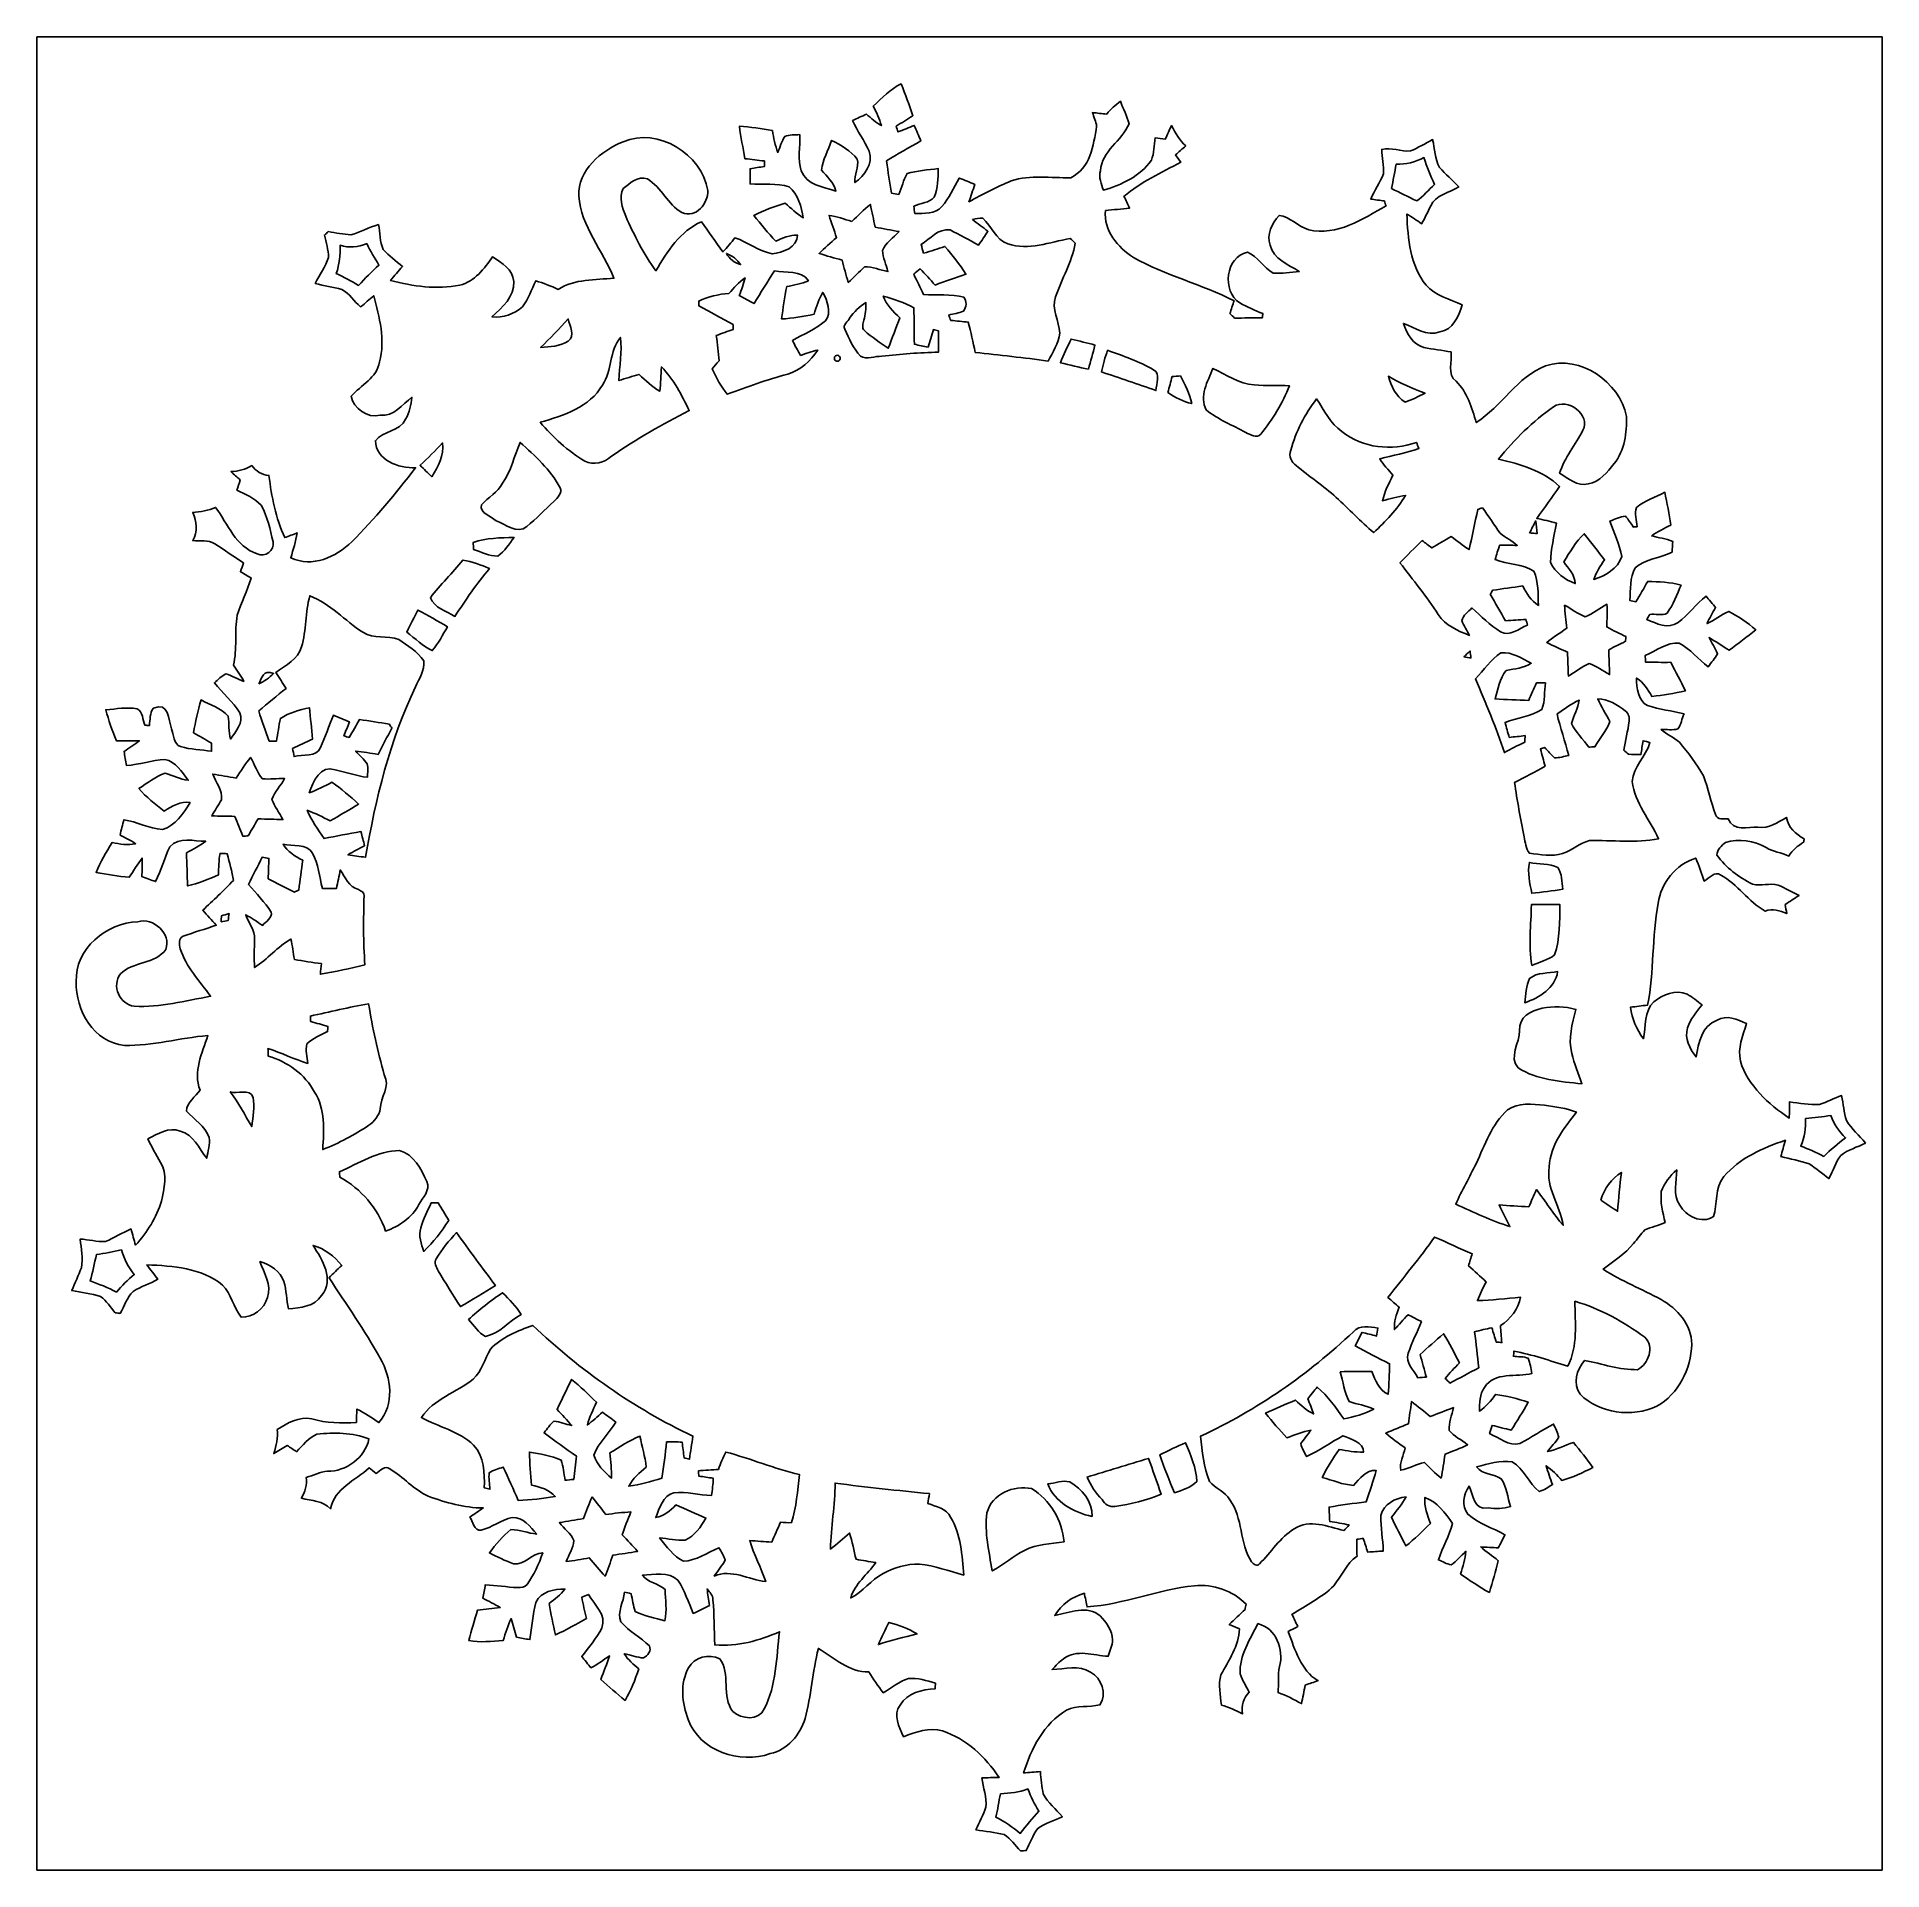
# Model space of a CAD drawing. Header units: centimetres. Extents: x -16.8 to 16.8, y -16.7 to 16.7.
import ezdxf

# ---------------------------------------------------------------- set-up
doc = ezdxf.new("R2010")
doc.units = ezdxf.units.CM
doc.header["$MEASUREMENT"] = 0
doc.layers.add('Layer 1', color=7, linetype='Continuous')

msp = doc.modelspace()

# ---------------------------------------------------------------- linework, layer by layer
at = {"layer": 'Layer 1', "color": 7}
for points, knots in [([(-16.77458, 16.66875), (-16.77458, 16.66875), (16.77458, 16.66875), (16.77458, 16.66875), (16.77458, 16.66875), (16.77458, 16.66875), (16.77458, -16.66875), (16.77458, -16.66875), (16.77458, -16.66875), (16.77458, -16.66875), (-16.77458, -16.66875), (-16.77458, -16.66875), (-16.77458, -16.66875), (-16.77458, -16.66875), (-16.77458, 16.66875), (-16.77458, 16.66875), (-16.77458, 16.66875), (-16.77458, 16.66875), (-16.77458, 16.66875), (-16.77458, 16.66875)], [0, 0, 0, 0, 0.16666667, 0.16666667, 0.16666667, 0.16666667, 0.33333333, 0.33333333, 0.33333333, 0.33333333, 0.5, 0.5, 0.5, 0.5, 0.66666667, 0.66666667, 0.66666667, 0.66666667, 1, 1, 1, 1]), ([(-1.56739, 15.40757), (-1.50918, 15.29468), (-1.45591, 15.17862), (-1.41993, 15.05656), (-1.41993, 15.05656), (-1.51906, 15.113), (-1.6069, 15.18638), (-1.68981, 15.26399), (-1.68981, 15.26399), (-1.77553, 15.22659), (-1.8609, 15.18779), (-1.94522, 15.14757), (-1.94522, 15.14757), (-1.85879, 14.95425), (-1.72861, 14.78351), (-1.64394, 14.58983), (-1.64394, 14.58983), (-1.55893, 14.36088), (-1.72791, 14.14745), (-1.90288, 14.02045), (-1.90288, 14.02045), (-1.91029, 14.16015), (-1.82527, 14.30302), (-1.85843, 14.44272), (-1.85843, 14.44272), (-1.97697, 14.59865), (-2.15159, 14.70378), (-2.32586, 14.78739), (-2.32586, 14.78739), (-2.38478, 14.60712), (-2.48885, 14.43708), (-2.51001, 14.24658), (-2.51001, 14.24658), (-2.41476, 14.12416), (-2.27894, 14.03068), (-2.24755, 13.86558), (-2.24755, 13.86558), (-2.47862, 13.93543), (-2.77354, 13.97988), (-2.87973, 14.23035), (-2.87973, 14.23035), (-2.94393, 14.44378), (-2.89454, 14.67167), (-2.90442, 14.89146), (-2.90442, 14.89146), (-2.99579, 14.88828), (-3.08998, 14.88969), (-3.17747, 14.85829), (-3.17747, 14.85829), (-3.23356, 14.76834), (-3.26143, 14.66462), (-3.30341, 14.56796), (-3.30341, 14.56796), (-3.35174, 14.69602), (-3.37714, 14.83148), (-3.40254, 14.96519), (-3.40254, 14.96519), (-3.6008, 15.00223), (-3.80118, 15.0308), (-4.00226, 15.04244), (-4.00226, 15.04244), (-3.97651, 14.84489), (-3.93771, 14.64945), (-3.90031, 14.45366), (-3.90031, 14.45366), (-3.78248, 14.44061), (-3.6643, 14.42649), (-3.54612, 14.41203), (-3.54612, 14.41203), (-3.54683, 14.38698), (-3.54753, 14.33689), (-3.54789, 14.31184), (-3.54789, 14.31184), (-3.63467, 14.29879), (-3.7211, 14.28574), (-3.80683, 14.27198), (-3.80683, 14.27198), (-3.80824, 14.1792), (-3.80859, 14.08642), (-3.80683, 13.99399), (-3.80683, 13.99399), (-3.57223, 13.976), (-3.32211, 14.01762), (-3.09739, 13.94107), (-3.09739, 13.94107), (-2.93441, 13.80561), (-2.86703, 13.58053), (-2.84515, 13.37557), (-2.84515, 13.37557), (-2.95945, 13.456), (-3.06246, 13.55231), (-3.16759, 13.64368), (-3.16759, 13.64368), (-3.36444, 13.58935), (-3.556, 13.51703), (-3.73733, 13.42319), (-3.73733, 13.42319), (-3.61209, 13.26162), (-3.4798, 13.10569), (-3.34222, 12.95471), (-3.34222, 12.95471), (-3.21522, 13.00621), (-3.08681, 13.06759), (-2.9464, 13.06442), (-2.9464, 13.06442), (-2.94993, 12.83794), (-3.21416, 12.74657), (-3.40501, 12.72187), (-3.40501, 12.72187), (-3.64631, 12.77549), (-3.85022, 12.93389), (-4.08199, 13.01679), (-4.08199, 13.01679), (-4.15396, 12.92931), (-4.2231, 12.83899), (-4.30248, 12.75786), (-4.30248, 12.75786), (-4.43089, 12.94201), (-4.56036, 13.12545), (-4.69124, 13.30784), (-4.69124, 13.30784), (-5.07718, 13.13674), (-5.3146, 12.76844), (-5.5185, 12.41637), (-5.5185, 12.41637), (-5.75134, 12.71658), (-5.91044, 13.06583), (-6.06954, 13.40802), (-6.06954, 13.40802), (-6.13481, 13.56148), (-6.19654, 13.75092), (-6.11223, 13.90897), (-6.11223, 13.90897), (-5.99052, 14.00845), (-5.85258, 14.14709), (-5.67514, 14.08465), (-5.67514, 14.08465), (-5.41796, 13.93507), (-5.30507, 13.62357), (-5.0479, 13.47435), (-5.0479, 13.47435), (-4.78755, 13.36216), (-4.56988, 13.64156), (-4.57553, 13.87651), (-4.57553, 13.87651), (-4.69194, 14.54079), (-5.47546, 15.03257), (-6.11787, 14.75952), (-6.11787, 14.75952), (-6.51933, 14.60041), (-6.93526, 14.24799), (-6.92397, 13.77632), (-6.92397, 13.77632), (-6.88022, 13.21541), (-6.48229, 12.78361), (-6.28297, 12.27843), (-6.28297, 12.27843), (-6.6227, 12.25197), (-6.99523, 12.26785), (-7.29439, 12.07664), (-7.29439, 12.07664), (-7.42633, 12.14155), (-7.56638, 12.18847), (-7.70573, 12.23504), (-7.70573, 12.23504), (-7.77875, 12.07241), (-7.84154, 11.90237), (-7.94844, 11.75773), (-7.94844, 11.75773), (-8.09943, 11.62932), (-8.2998, 11.54783), (-8.50018, 11.57958), (-8.50018, 11.57958), (-8.31568, 11.74821), (-8.08637, 11.9447), (-8.10472, 12.21881), (-8.10472, 12.21881), (-8.11812, 12.44), (-8.32414, 12.55995), (-8.48854, 12.67142), (-8.48854, 12.67142), (-8.63988, 12.45729), (-8.81415, 12.21634), (-9.08685, 12.15461), (-9.08685, 12.15461), (-9.50489, 12.06782), (-9.93528, 12.13626), (-10.34415, 12.23821), (-10.34415, 12.23821), (-10.27818, 12.32817), (-10.19986, 12.40825), (-10.12719, 12.49292), (-10.12719, 12.49292), (-10.24643, 12.59346), (-10.37449, 12.68659), (-10.47821, 12.80301), (-10.47821, 12.80301), (-10.54418, 12.94306), (-10.52901, 13.10816), (-10.56605, 13.25598), (-10.56605, 13.25598), (-10.73644, 13.20482), (-10.89484, 13.12051), (-11.06523, 13.06936), (-11.06523, 13.06936), (-11.20352, 13.08206), (-11.34004, 13.10393), (-11.47657, 13.12827), (-11.47657, 13.12827), (-11.49985, 13.10711), (-11.52349, 13.08594), (-11.54677, 13.06442), (-11.54677, 13.06442), (-11.52066, 12.93036), (-11.46881, 12.79737), (-11.47445, 12.65943), (-11.47445, 12.65943), (-11.52419, 12.48869), (-11.63673, 12.34475), (-11.71363, 12.18565), (-11.71363, 12.18565), (-11.55383, 12.14226), (-11.38943, 12.11615), (-11.22856, 12.07699), (-11.22856, 12.07699), (-11.08922, 12.00538), (-11.01231, 11.85545), (-10.88813, 11.76267), (-10.88813, 11.76267), (-10.80417, 11.82335), (-10.73115, 11.89708), (-10.65001, 11.96128), (-10.65001, 11.96128), (-10.547, 11.57005), (-10.43587, 11.16012), (-10.54629, 10.7569), (-10.54629, 10.7569), (-10.59039, 10.46974), (-10.88461, 10.33568), (-11.05958, 10.13636), (-11.05958, 10.13636), (-11.01619, 9.90353), (-10.76678, 9.73279), (-10.53183, 9.78747), (-10.53183, 9.78747), (-10.28312, 9.76489), (-10.13107, 9.98573), (-9.95574, 10.11626), (-9.95574, 10.11626), (-9.98044, 9.98044), (-9.98996, 9.83615), (-10.07145, 9.71832), (-10.07145, 9.71832), (-10.16953, 9.48619), (-10.48667, 9.51195), (-10.62108, 9.32568), (-10.62108, 9.32568), (-10.60909, 8.9722), (-10.19563, 8.81909), (-9.89048, 8.83461), (-9.89048, 8.83461), (-10.25349, 8.36577), (-10.62884, 7.90434), (-11.05147, 7.48771), (-11.05147, 7.48771), (-11.33299, 7.20796), (-11.77149, 7.01075), (-12.15778, 7.19702), (-12.15778, 7.19702), (-12.11298, 7.34554), (-12.07064, 7.49512), (-12.0396, 7.64716), (-12.0396, 7.64716), (-12.11686, 7.62035), (-12.19306, 7.59142), (-12.26961, 7.56285), (-12.26961, 7.56285), (-12.43577, 7.91916), (-12.5035, 8.30756), (-12.55748, 8.69421), (-12.55748, 8.69421), (-12.68695, 8.70056), (-12.79102, 8.77394), (-12.86863, 8.87377), (-12.86863, 8.87377), (-12.98293, 8.80604), (-13.1124, 8.769), (-13.24575, 8.76265), (-13.24575, 8.76265), (-13.19036, 8.71114), (-13.13427, 8.66034), (-13.07712, 8.61025), (-13.07712, 8.61025), (-13.09723, 8.54886), (-13.11769, 8.48783), (-13.1378, 8.42645), (-13.1378, 8.42645), (-12.98434, 8.34919), (-12.81889, 8.27864), (-12.69859, 8.15305), (-12.69859, 8.15305), (-12.58006, 7.94985), (-12.53525, 7.71102), (-12.48022, 7.48489), (-12.48022, 7.48489), (-12.446, 7.33107), (-12.62733, 7.19526), (-12.77232, 7.27004), (-12.77232, 7.27004), (-13.15826, 7.3974), (-13.3029, 7.80874), (-13.52479, 8.11142), (-13.52479, 8.11142), (-13.65673, 8.05497), (-13.7989, 8.02852), (-13.94213, 8.02217), (-13.94213, 8.02217), (-13.87193, 7.85566), (-13.84088, 7.67045), (-13.94037, 7.50852), (-13.94037, 7.50852), (-13.80702, 7.49794), (-13.65814, 7.52828), (-13.54067, 7.45031), (-13.54067, 7.45031), (-13.36393, 7.33707), (-13.19389, 7.2136), (-13.01538, 7.10283), (-13.01538, 7.10283), (-13.03549, 7.04991), (-13.0556, 6.99629), (-13.075, 6.94267), (-13.075, 6.94267), (-13.00939, 6.90421), (-12.94412, 6.86541), (-12.87886, 6.8266), (-12.87886, 6.8266), (-12.95435, 6.598), (-13.05842, 6.37963), (-13.13074, 6.15033), (-13.13074, 6.15033), (-13.18895, 5.85188), (-13.12545, 5.54038), (-13.20271, 5.24334), (-13.20271, 5.24334), (-13.13074, 5.15056), (-13.06442, 5.05319), (-13.01362, 4.94665), (-13.01362, 4.94665), (-13.1251, 4.98651), (-13.22458, 5.05848), (-13.341, 5.08353), (-13.341, 5.08353), (-13.41931, 5.04437), (-13.4814, 4.98122), (-13.54596, 4.92372), (-13.54596, 4.92372), (-13.39709, 4.73781), (-13.21506, 4.57835), (-13.08418, 4.37868), (-13.08418, 4.37868), (-13.00939, 4.19276), (-13.16214, 4.04319), (-13.25351, 3.89996), (-13.25351, 3.89996), (-13.29796, 4.03542), (-13.27291, 4.17865), (-13.29549, 4.31624), (-13.29549, 4.31624), (-13.42496, 4.46087), (-13.62393, 4.51908), (-13.78973, 4.61257), (-13.78973, 4.61257), (-13.84794, 4.41572), (-13.89063, 4.21499), (-13.92661, 4.0132), (-13.92661, 4.0132), (-13.81795, 3.95182), (-13.7093, 3.89008), (-13.60135, 3.82729), (-13.60135, 3.82729), (-13.60064, 3.77825), (-13.60029, 3.72886), (-13.59994, 3.67947), (-13.59994, 3.67947), (-13.78691, 3.70452), (-13.97917, 3.70981), (-14.16156, 3.76273), (-14.16156, 3.76273), (-14.29385, 3.80577), (-14.28644, 3.98321), (-14.32666, 4.08658), (-14.32666, 4.08658), (-14.38487, 4.25803), (-14.37111, 4.57835), (-14.65509, 4.4644), (-14.65509, 4.4644), (-14.726, 4.3748), (-14.71366, 4.25097), (-14.73024, 4.14584), (-14.73024, 4.14584), (-14.75705, 4.14796), (-14.78386, 4.14973), (-14.81032, 4.15149), (-14.81032, 4.15149), (-14.85159, 4.25062), (-14.84736, 4.39279), (-14.95072, 4.45064), (-14.95072, 4.45064), (-15.13875, 4.48663), (-15.33208, 4.44253), (-15.52152, 4.43371), (-15.52152, 4.43371), (-15.47424, 4.24004), (-15.40193, 4.05377), (-15.33031, 3.86786), (-15.33031, 3.86786), (-15.19026, 3.86962), (-15.05021, 3.86997), (-14.9098, 3.86856), (-14.9098, 3.86856), (-14.9987, 3.79765), (-15.09501, 3.73768), (-15.19026, 3.6763), (-15.19026, 3.6763), (-15.17615, 3.59057), (-15.16098, 3.5052), (-15.14581, 3.41948), (-15.14581, 3.41948), (-14.91015, 3.43394), (-14.68332, 3.51261), (-14.44872, 3.53095), (-14.44872, 3.53095), (-14.25046, 3.49215), (-14.13792, 3.29883), (-14.02398, 3.14995), (-14.02398, 3.14995), (-14.17285, 3.15948), (-14.30055, 3.2452), (-14.44308, 3.27907), (-14.44308, 3.27907), (-14.61876, 3.22227), (-14.76269, 3.09633), (-14.92074, 3.0032), (-14.92074, 3.0032), (-14.78986, 2.84092), (-14.62264, 2.71533), (-14.45789, 2.59009), (-14.45789, 2.59009), (-14.31643, 2.68005), (-14.16614, 2.77495), (-13.99046, 2.74391), (-13.99046, 2.74391), (-14.11323, 2.54741), (-14.25575, 2.3181), (-14.49317, 2.25601), (-14.49317, 2.25601), (-14.73341, 2.26871), (-14.95566, 2.39642), (-15.19379, 2.43276), (-15.19379, 2.43276), (-15.21848, 2.33962), (-15.24141, 2.2479), (-15.26293, 2.15336), (-15.26293, 2.15336), (-15.16698, 2.10503), (-15.07031, 2.0574), (-14.98106, 1.99672), (-14.98106, 1.99672), (-15.12323, 1.9685), (-15.26716, 1.98684), (-15.40686, 2.01789), (-15.40686, 2.01789), (-15.51305, 1.84115), (-15.621, 1.66441), (-15.70002, 1.47355), (-15.70002, 1.47355), (-15.49964, 1.43863), (-15.29927, 1.40476), (-15.09642, 1.38606), (-15.09642, 1.38606), (-15.02057, 1.50389), (-14.94473, 1.62172), (-14.86253, 1.73496), (-14.86253, 1.73496), (-14.86253, 1.62419), (-14.86323, 1.50883), (-14.86464, 1.397), (-14.86464, 1.397), (-14.7828, 1.36701), (-14.7006, 1.33703), (-14.61805, 1.30845), (-14.61805, 1.30845), (-14.51504, 1.51306), (-14.45683, 1.73778), (-14.35488, 1.94239), (-14.35488, 1.94239), (-14.1926, 2.13607), (-13.91497, 2.03518), (-13.70365, 2.04153), (-13.70365, 2.04153), (-13.81372, 1.95933), (-13.93649, 1.89689), (-14.05537, 1.82845), (-14.05537, 1.82845), (-14.04832, 1.62913), (-14.04197, 1.42981), (-14.0335, 1.23014), (-14.0335, 1.23014), (-13.83983, 1.27564), (-13.65603, 1.35114), (-13.47364, 1.42804), (-13.47364, 1.42804), (-13.47153, 1.55998), (-13.46659, 1.69051), (-13.44542, 1.81998), (-13.44542, 1.81998), (-13.41261, 1.81857), (-13.34699, 1.81575), (-13.31419, 1.81434), (-13.31419, 1.81434), (-13.27009, 1.65453), (-13.23128, 1.49296), (-13.20165, 1.32927), (-13.20165, 1.32927), (-13.38086, 1.14159), (-13.57066, 0.96379), (-13.75974, 0.78564), (-13.75974, 0.78564), (-13.67896, 0.69497), (-13.59606, 0.60572), (-13.51492, 0.51506), (-13.51492, 0.51506), (-13.71318, 0.44309), (-13.91708, 0.38806), (-14.11464, 0.31433), (-14.11464, 0.31433), (-14.20389, 0.28046), (-14.19084, 0.16228), (-14.16861, 0.08784), (-14.16861, 0.08784), (-14.06243, -0.24342), (-13.81795, -0.50271), (-13.61581, -0.77788), (-13.61581, -0.77788), (-14.07407, -0.86043), (-14.53515, -0.98354), (-15.00434, -0.95779), (-15.00434, -0.95779), (-15.26858, -0.92992), (-15.42168, -0.58173), (-15.25729, -0.37218), (-15.25729, -0.37218), (-15.03186, -0.14146), (-14.62088, -0.20073), (-14.43179, 0.07479), (-14.43179, 0.07479), (-14.32489, 0.36477), (-14.65651, 0.65687), (-14.93838, 0.5782), (-14.93838, 0.5782), (-15.50211, 0.56268), (-16.09231, 0.0829), (-16.05809, -0.51153), (-16.05809, -0.51153), (-16.07891, -1.03188), (-15.74094, -1.61749), (-15.1832, -1.67076), (-15.1832, -1.67076), (-14.67097, -1.68416), (-14.17426, -1.53211), (-13.66591, -1.49296), (-13.66591, -1.49296), (-13.7668, -1.80834), (-13.9446, -2.15653), (-13.80631, -2.48356), (-13.80631, -2.48356), (-13.89415, -2.60526), (-14.04655, -2.7051), (-14.05643, -2.86491), (-14.05643, -2.86491), (-13.91391, -3.01837), (-13.71494, -3.13514), (-13.64544, -3.34433), (-13.64544, -3.34433), (-13.6211, -3.47098), (-13.66661, -3.59728), (-13.68743, -3.72216), (-13.68743, -3.72216), (-13.83524, -3.54542), (-13.91955, -3.29459), (-14.16826, -3.22968), (-14.16826, -3.22968), (-14.37746, -3.14748), (-14.57537, -3.28401), (-14.75564, -3.37044), (-14.75564, -3.37044), (-14.69143, -3.51931), (-14.60359, -3.65584), (-14.52739, -3.79871), (-14.52739, -3.79871), (-14.39686, -4.01002), (-14.4586, -4.27637), (-14.5101, -4.50321), (-14.5101, -4.50321), (-14.60041, -4.80095), (-14.76869, -5.07541), (-14.98106, -5.30225), (-14.98106, -5.30225), (-15.00858, -5.20453), (-15.03574, -5.10716), (-15.06255, -5.00944), (-15.06255, -5.00944), (-15.22201, -5.07718), (-15.36735, -5.17454), (-15.52928, -5.23522), (-15.52928, -5.23522), (-15.68238, -5.24863), (-15.83514, -5.19783), (-15.98789, -5.19465), (-15.98789, -5.19465), (-15.9699, -5.36681), (-15.93497, -5.54037), (-15.96566, -5.71394), (-15.96566, -5.71394), (-16.01823, -5.85364), (-16.08279, -5.99017), (-16.13958, -6.12881), (-16.13958, -6.12881), (-15.96708, -6.16938), (-15.78539, -6.18137), (-15.61712, -6.24029), (-15.61712, -6.24029), (-15.50741, -6.31649), (-15.43826, -6.43608), (-15.34866, -6.53344), (-15.34866, -6.53344), (-15.32678, -6.53627), (-15.28304, -6.54191), (-15.26117, -6.54473), (-15.26117, -6.54473), (-15.1825, -6.41209), (-15.13805, -6.25334), (-15.02586, -6.14433), (-15.02586, -6.14433), (-14.8844, -6.05508), (-14.72071, -6.00922), (-14.57643, -5.9249), (-14.57643, -5.9249), (-14.64239, -5.83671), (-14.70907, -5.74887), (-14.77398, -5.66067), (-14.77398, -5.66067), (-14.30232, -5.68466), (-13.78338, -5.71465), (-13.40203, -6.02897), (-13.40203, -6.02897), (-13.23375, -6.18702), (-13.20341, -6.43608), (-13.0623, -6.61247), (-13.0623, -6.61247), (-12.84358, -6.62799), (-12.64356, -6.45724), (-12.5797, -6.25581), (-12.5797, -6.25581), (-12.50527, -6.02544), (-12.6432, -5.8106), (-12.7194, -5.60246), (-12.7194, -5.60246), (-12.53384, -5.65926), (-12.34828, -5.77321), (-12.28266, -5.96653), (-12.28266, -5.96653), (-12.23504, -6.1274), (-12.23786, -6.29849), (-12.20153, -6.46183), (-12.20153, -6.46183), (-11.98386, -6.43925), (-11.72598, -6.42832), (-11.59828, -6.21736), (-11.59828, -6.21736), (-11.36121, -5.93231), (-11.58593, -5.56507), (-11.7542, -5.30966), (-11.7542, -5.30966), (-11.54183, -5.3661), (-11.37073, -5.50686), (-11.23033, -5.67196), (-11.23033, -5.67196), (-11.31006, -5.74499), (-11.38802, -5.81978), (-11.4621, -5.8988), (-11.4621, -5.8988), (-11.14637, -6.38069), (-10.81793, -6.85518), (-10.53324, -7.35683), (-10.53324, -7.35683), (-10.32616, -7.71102), (-10.27007, -8.20385), (-10.55582, -8.52981), (-10.55582, -8.52981), (-10.6867, -8.44303), (-10.81617, -8.35342), (-10.95763, -8.28463), (-10.95763, -8.28463), (-10.96222, -8.36542), (-10.96398, -8.44656), (-10.96504, -8.5277), (-10.96504, -8.5277), (-11.23844, -8.54181), (-11.51396, -8.54251), (-11.77854, -8.46314), (-11.77854, -8.46314), (-12.00856, -8.41587), (-12.22022, -8.53863), (-12.40614, -8.65646), (-12.40614, -8.65646), (-12.38462, -8.80569), (-12.42413, -8.95138), (-12.46717, -9.0932), (-12.46717, -9.0932), (-12.38532, -9.04522), (-12.30418, -8.99654), (-12.2234, -8.9468), (-12.2234, -8.9468), (-12.16695, -8.98454), (-12.11016, -9.02264), (-12.05301, -9.06004), (-12.05301, -9.06004), (-11.938, -8.9475), (-11.83781, -8.80463), (-11.68435, -8.74324), (-11.68435, -8.74324), (-11.37003, -8.70832), (-11.03595, -8.70867), (-10.7375, -8.82897), (-10.7375, -8.82897), (-10.80841, -9.16728), (-11.15095, -9.42164), (-11.49244, -9.41634), (-11.49244, -9.41634), (-11.62756, -9.42305), (-11.7475, -9.49748), (-11.87732, -9.52641), (-11.87732, -9.52641), (-11.85792, -9.66152), (-11.90378, -9.78994), (-11.96622, -9.90776), (-11.96622, -9.90776), (-11.78137, -9.94798), (-11.57252, -9.9508), (-11.43423, -10.09721), (-11.43423, -10.09721), (-11.36615, -9.72009), (-10.98127, -9.5885), (-10.73397, -9.3539), (-10.73397, -9.3539), (-10.69164, -9.38706), (-10.64966, -9.42128), (-10.60768, -9.45586), (-10.60768, -9.45586), (-10.53183, -9.41282), (-10.44787, -9.29464), (-10.35756, -9.37013), (-10.35756, -9.37013), (-10.11449, -9.52112), (-9.92223, -9.74725), (-9.66011, -9.86931), (-9.66011, -9.86931), (-9.33803, -9.98396), (-9.0043, -10.08274), (-8.65928, -10.08274), (-8.65928, -10.08274), (-8.7376, -10.14095), (-8.81944, -10.19351), (-8.90094, -10.24749), (-8.90094, -10.24749), (-8.84767, -10.31346), (-8.82579, -10.51066), (-8.69915, -10.48702), (-8.69915, -10.48702), (-8.49842, -10.44046), (-8.33226, -10.29794), (-8.13082, -10.25596), (-8.13082, -10.25596), (-7.93221, -10.24855), (-7.80627, -10.42705), (-7.68632, -10.55723), (-7.68632, -10.55723), (-7.84437, -10.541), (-7.99641, -10.48279), (-8.15516, -10.47715), (-8.15516, -10.47715), (-8.31039, -10.59251), (-8.42857, -10.74949), (-8.5471, -10.90048), (-8.5471, -10.90048), (-8.40387, -10.96963), (-8.2617, -11.04265), (-8.11213, -11.09804), (-8.11213, -11.09804), (-7.90575, -11.12591), (-7.77981, -10.91001), (-7.57837, -10.8966), (-7.57837, -10.8966), (-7.64328, -11.10086), (-7.73748, -11.297), (-7.86059, -11.47304), (-7.86059, -11.47304), (-7.89975, -11.52842), (-7.97384, -11.53442), (-8.03593, -11.53195), (-8.03593, -11.53195), (-8.23136, -11.5189), (-8.42645, -11.49526), (-8.62154, -11.4808), (-8.62154, -11.4808), (-8.63671, -11.56159), (-8.65188, -11.64237), (-8.66599, -11.72386), (-8.66599, -11.72386), (-8.56086, -11.78066), (-8.45291, -11.83252), (-8.35025, -11.89461), (-8.35025, -11.89461), (-8.48748, -11.91331), (-8.62577, -11.92318), (-8.763, -11.94012), (-8.763, -11.94012), (-8.81803, -12.12427), (-8.87307, -12.30912), (-8.92281, -12.49539), (-8.92281, -12.49539), (-8.71679, -12.53702), (-8.50653, -12.50244), (-8.29874, -12.49362), (-8.29874, -12.49362), (-8.25324, -12.35957), (-8.20843, -12.22481), (-8.15411, -12.09428), (-8.15411, -12.09428), (-8.11495, -12.20541), (-8.08637, -12.31865), (-8.05427, -12.43295), (-8.05427, -12.43295), (-7.97313, -12.44812), (-7.89234, -12.46293), (-7.81085, -12.4774), (-7.81085, -12.4774), (-7.77311, -12.25162), (-7.75864, -12.02161), (-7.70326, -11.79936), (-7.70326, -11.79936), (-7.61012, -11.60074), (-7.37094, -11.55806), (-7.17479, -11.55947), (-7.17479, -11.55947), (-7.25382, -11.66319), (-7.35683, -11.74432), (-7.46196, -11.82053), (-7.46196, -11.82053), (-7.43021, -12.01208), (-7.38717, -12.20011), (-7.34624, -12.39061), (-7.34624, -12.39061), (-7.15186, -12.30277), (-6.96736, -12.19518), (-6.78145, -12.09181), (-6.78145, -12.09181), (-6.81214, -11.96375), (-6.84459, -11.83499), (-6.86929, -11.70587), (-6.86929, -11.70587), (-6.82872, -11.68894), (-6.78815, -11.67236), (-6.74758, -11.65613), (-6.74758, -11.65613), (-6.63822, -11.84416), (-6.41033, -12.02231), (-6.50487, -12.26608), (-6.50487, -12.26608), (-6.598, -12.45623), (-6.74335, -12.61498), (-6.86753, -12.78537), (-6.86753, -12.78537), (-6.8259, -12.83652), (-6.74264, -12.93918), (-6.70101, -12.99034), (-6.70101, -12.99034), (-6.58283, -12.92648), (-6.47488, -12.84605), (-6.36129, -12.77514), (-6.36129, -12.77514), (-6.40891, -12.91837), (-6.471, -13.05631), (-6.51863, -13.19989), (-6.51863, -13.19989), (-6.37469, -13.32971), (-6.23041, -13.45953), (-6.08048, -13.583), (-6.08048, -13.583), (-5.97676, -13.40132), (-5.89351, -13.208), (-5.83177, -13.00868), (-5.83177, -13.00868), (-5.93196, -12.92966), (-6.0258, -12.84182), (-6.09671, -12.73492), (-6.09671, -12.73492), (-5.97817, -12.75609), (-5.86423, -12.80477), (-5.74287, -12.81042), (-5.74287, -12.81042), (-5.66914, -12.76773), (-5.59576, -12.6813), (-5.63845, -12.59205), (-5.63845, -12.59205), (-5.79755, -12.43154), (-6.01274, -12.32852), (-6.15668, -12.15319), (-6.15668, -12.15319), (-6.23147, -11.97963), (-6.10482, -11.78772), (-6.09071, -11.61486), (-6.09071, -11.61486), (-6.05049, -11.62332), (-6.01028, -11.63249), (-5.97006, -11.64202), (-5.97006, -11.64202), (-5.94466, -11.74962), (-5.93513, -11.86109), (-5.89456, -11.96587), (-5.89456, -11.96587), (-5.72664, -12.05089), (-5.53614, -12.08334), (-5.35552, -12.1345), (-5.35552, -12.1345), (-5.31883, -11.94682), (-5.34176, -11.75385), (-5.35446, -11.56582), (-5.35446, -11.56582), (-5.47723, -11.45857), (-5.65997, -11.43952), (-5.76545, -11.30547), (-5.76545, -11.30547), (-5.55413, -11.30406), (-5.2899, -11.22927), (-5.12092, -11.39825), (-5.12092, -11.39825), (-4.99216, -11.57993), (-4.93324, -11.80006), (-4.84011, -12.00079), (-4.84011, -12.00079), (-4.73992, -11.95564), (-4.64256, -11.90554), (-4.54484, -11.85545), (-4.54484, -11.85545), (-4.56353, -11.75597), (-4.5787, -11.65578), (-4.58858, -11.55559), (-4.58858, -11.55559), (-4.54343, -11.6138), (-4.48451, -11.67201), (-4.4831, -11.75138), (-4.4831, -11.75138), (-4.45699, -12.02514), (-4.46264, -12.29995), (-4.44888, -12.57512), (-4.44888, -12.57512), (-4.03754, -12.60792), (-3.64349, -12.49609), (-3.27166, -12.33382), (-3.27166, -12.33382), (-3.33199, -12.80372), (-3.32634, -13.30925), (-3.55, -13.73858), (-3.55, -13.73858), (-3.64631, -13.96471), (-3.96593, -13.91991), (-4.12009, -13.78585), (-4.12009, -13.78585), (-4.33846, -13.51421), (-4.15149, -13.09299), (-4.35928, -12.82453), (-4.35928, -12.82453), (-4.55366, -12.72716), (-4.82212, -12.79772), (-4.92795, -12.99175), (-4.92795, -12.99175), (-5.0867, -13.27644), (-5.04119, -13.63416), (-4.93536, -13.92943), (-4.93536, -13.92943), (-4.72158, -14.50516), (-3.99344, -14.74682), (-3.44029, -14.55067), (-3.44029, -14.55067), (-3.12808, -14.4847), (-2.89913, -14.20883), (-2.80776, -13.91391), (-2.80776, -13.91391), (-2.69381, -13.49551), (-2.67194, -13.05842), (-2.56611, -12.63826), (-2.56611, -12.63826), (-2.28212, -12.81148), (-2.00378, -13.07218), (-1.64924, -13.06371), (-1.64924, -13.06371), (-1.57057, -13.19636), (-1.47955, -13.32018), (-1.38677, -13.44401), (-1.38677, -13.44401), (-1.23366, -13.35899), (-1.09714, -13.23799), (-0.92957, -13.18366), (-0.92957, -13.18366), (-0.762, -13.1699), (-0.59655, -13.22317), (-0.43815, -13.27185), (-0.43815, -13.27185), (-0.43956, -13.29725), (-0.44168, -13.3477), (-0.44309, -13.3731), (-0.44309, -13.3731), (-0.68051, -13.38615), (-0.95109, -13.44224), (-1.07633, -13.66943), (-1.07633, -13.66943), (-1.22238, -13.84688), (-1.09326, -14.06666), (-1.01635, -14.24376), (-1.01635, -14.24376), (-0.7934, -14.15732), (-0.54857, -14.06278), (-0.30798, -14.13863), (-0.30798, -14.13863), (0.12524, -14.27974), (0.47484, -14.61135), (0.72073, -14.98671), (0.72073, -14.98671), (0.61101, -14.97965), (0.51294, -14.9927), (0.4064, -14.992), (0.4064, -14.992), (0.43392, -15.16839), (0.49318, -15.34125), (0.48013, -15.52257), (0.48013, -15.52257), (0.43956, -15.66827), (0.35595, -15.79774), (0.2981, -15.93744), (0.2981, -15.93744), (0.46919, -15.96319), (0.64241, -15.97942), (0.81068, -16.02387), (0.81068, -16.02387), (0.9331, -16.09407), (1.01212, -16.21931), (1.10984, -16.31879), (1.10984, -16.31879), (1.13594, -16.31738), (1.1878, -16.31491), (1.21356, -16.3135), (1.21356, -16.3135), (1.27741, -16.17909), (1.33491, -16.0401), (1.41746, -15.91627), (1.41746, -15.91627), (1.55187, -15.81397), (1.72191, -15.77657), (1.86972, -15.69861), (1.86972, -15.69861), (1.75013, -15.5635), (1.61219, -15.44073), (1.51977, -15.28445), (1.51977, -15.28445), (1.49895, -15.14863), (1.48272, -15.01281), (1.47073, -14.87734), (1.47073, -14.87734), (1.36878, -14.88369), (1.26647, -14.89287), (1.16487, -14.90098), (1.16487, -14.90098), (1.30351, -14.45895), (1.53353, -14.00598), (1.94663, -13.76327), (1.94663, -13.76327), (2.13289, -13.66167), (2.35514, -13.71424), (2.55341, -13.66379), (2.55341, -13.66379), (2.68041, -13.46835), (2.58833, -13.17237), (2.37984, -13.07218), (2.37984, -13.07218), (2.17276, -12.92437), (1.91488, -13.01679), (1.68381, -13.0235), (1.68381, -13.0235), (1.7466, -12.95188), (1.81151, -12.88097), (1.89195, -12.82912), (1.89195, -12.82912), (2.12231, -12.64038), (2.43734, -12.76562), (2.70334, -12.78114), (2.70334, -12.78114), (2.73544, -12.68271), (2.78059, -12.5857), (2.78483, -12.48128), (2.78483, -12.48128), (2.77601, -12.313), (2.67547, -12.16096), (2.55658, -12.04771), (2.55658, -12.04771), (2.33151, -11.84028), (1.99637, -11.98598), (1.7332, -12.03995), (1.7332, -12.03995), (1.85138, -11.83816), (2.04682, -11.69917), (2.26977, -11.63496), (2.26977, -11.63496), (2.28247, -11.69705), (2.30752, -11.82088), (2.31987, -11.88297), (2.31987, -11.88297), (2.98556, -11.83569), (3.60856, -11.56582), (4.27073, -11.49844), (4.27073, -11.49844), (4.61433, -11.46281), (4.96641, -11.58769), (5.21159, -11.83181), (5.21159, -11.83181), (5.20665, -11.85616), (5.19642, -11.90449), (5.19148, -11.92883), (5.19148, -11.92883), (5.09376, -12.01843), (4.99639, -12.10874), (4.90361, -12.20329), (4.90361, -12.20329), (4.90361, -12.20329), (5.08847, -12.28372), (5.08847, -12.28372), (5.08847, -12.28372), (5.086, -12.58958), (4.89268, -12.85628), (4.75403, -13.11734), (4.75403, -13.11734), (4.70006, -13.29761), (4.74239, -13.48564), (4.76144, -13.66767), (4.76144, -13.66767), (4.89656, -13.70012), (5.02038, -13.76398), (5.14385, -13.82713), (5.14385, -13.82713), (5.12233, -13.68002), (5.15549, -13.53467), (5.26803, -13.43519), (5.26803, -13.43519), (5.21088, -13.32547), (5.14421, -13.21894), (5.10434, -13.10252), (5.10434, -13.10252), (5.08247, -12.76632), (5.28355, -12.47457), (5.42572, -12.186), (5.42572, -12.186), (5.76157, -12.27349), (5.89844, -12.65626), (5.82048, -12.96811), (5.82048, -12.96811), (5.78097, -13.12333), (5.80672, -13.28314), (5.79261, -13.44083), (5.79261, -13.44083), (5.94219, -13.49022), (6.07871, -13.5696), (6.21841, -13.64192), (6.21841, -13.64192), (6.2417, -13.53009), (6.26216, -13.41508), (6.28544, -13.30431), (6.28544, -13.30431), (6.36305, -13.2775), (6.44066, -13.25104), (6.51863, -13.22529), (6.51863, -13.22529), (6.19866, -13.03373), (6.10341, -12.65661), (5.9757, -12.33241), (5.9757, -12.33241), (6.03321, -12.29995), (6.09141, -12.26855), (6.14997, -12.23821), (6.14997, -12.23821), (6.1147, -12.16554), (6.07907, -12.09287), (6.04485, -12.0202), (6.04485, -12.0202), (6.29885, -11.84839), (6.58671, -11.71681), (6.80614, -11.49809), (6.80614, -11.49809), (6.94761, -11.32029), (7.03404, -11.09345), (7.22771, -10.96081), (7.22771, -10.96081), (7.22595, -10.85603), (7.22701, -10.75584), (7.22665, -10.65248), (7.22665, -10.65248), (7.26475, -10.64683), (7.30321, -10.64189), (7.34201, -10.63766), (7.34201, -10.63766), (7.36812, -10.72021), (7.39563, -10.80311), (7.42421, -10.88566), (7.42421, -10.88566), (7.51734, -10.87861), (7.61118, -10.87261), (7.70572, -10.86697), (7.70572, -10.86697), (7.69691, -10.65177), (7.65563, -10.43764), (7.65951, -10.22279), (7.65951, -10.22279), (7.71525, -10.01007), (7.91739, -9.90388), (8.11847, -9.88131), (8.11847, -9.88131), (8.04616, -10.01642), (7.94738, -10.13354), (7.85213, -10.25278), (7.85213, -10.25278), (7.93891, -10.4267), (8.02675, -10.60097), (8.11636, -10.77454), (8.11636, -10.77454), (8.2744, -10.64824), (8.41904, -10.50572), (8.56333, -10.36391), (8.56333, -10.36391), (8.50124, -10.21433), (8.44762, -10.05769), (8.46102, -9.89224), (8.46102, -9.89224), (8.68468, -9.96844), (8.83567, -10.17693), (8.96408, -10.36355), (8.96408, -10.36355), (8.90834, -10.59356), (8.77535, -10.79888), (8.70867, -11.02678), (8.70867, -11.02678), (8.78452, -11.05994), (8.85896, -11.0998), (8.94009, -11.11991), (8.94009, -11.11991), (9.03817, -11.04794), (9.11578, -10.95199), (9.20679, -10.87155), (9.20679, -10.87155), (9.19762, -11.01372), (9.15317, -11.14989), (9.10978, -11.28501), (9.10978, -11.28501), (9.2777, -11.40636), (9.45303, -11.51784), (9.63401, -11.62015), (9.63401, -11.62015), (9.68869, -11.42718), (9.75148, -11.23703), (9.79629, -11.04159), (9.79629, -11.04159), (9.68869, -10.95939), (9.57721, -10.88319), (9.47702, -10.79288), (9.47702, -10.79288), (9.58356, -10.795), (9.6901, -10.80276), (9.79664, -10.81052), (9.79664, -10.81052), (9.83756, -10.73079), (9.87707, -10.65071), (9.91552, -10.56993), (9.91552, -10.56993), (9.69116, -10.44646), (9.43927, -10.36849), (9.24419, -10.19739), (9.24419, -10.19739), (9.12918, -10.04147), (9.15811, -9.83791), (9.26394, -9.68622), (9.26394, -9.68622), (9.35037, -9.84144), (9.34508, -10.13954), (9.61178, -10.07992), (9.61178, -10.07992), (9.7476, -10.10779), (9.88695, -10.09368), (10.01924, -10.05805), (10.01924, -10.05805), (9.96562, -9.88942), (9.94586, -9.70033), (9.85026, -9.55146), (9.85026, -9.55146), (9.70986, -9.45868), (9.51301, -9.48231), (9.40223, -9.33697), (9.40223, -9.33697), (9.61249, -9.28264), (9.83121, -9.2135), (10.04923, -9.24631), (10.04923, -9.24631), (10.2683, -9.36484), (10.34309, -9.63683), (10.53959, -9.78429), (10.53959, -9.78429), (10.62849, -9.75924), (10.70434, -9.70456), (10.78265, -9.65729), (10.78265, -9.65729), (10.73997, -9.54476), (10.69869, -9.43151), (10.66659, -9.3158), (10.66659, -9.3158), (10.77242, -9.39236), (10.86661, -9.48373), (10.95093, -9.58321), (10.95093, -9.58321), (11.14919, -9.53135), (11.33334, -9.44033), (11.51502, -9.34755), (11.51502, -9.34755), (11.40919, -9.18704), (11.28324, -9.04099), (11.16224, -8.89247), (11.16224, -8.89247), (11.00526, -8.9475), (10.85356, -9.01771), (10.69164, -9.05827), (10.69164, -9.05827), (10.75584, -8.96867), (10.83769, -8.89212), (10.89484, -8.79792), (10.89484, -8.79792), (10.8772, -8.71361), (10.83486, -8.63706), (10.80276, -8.55874), (10.80276, -8.55874), (10.59074, -8.66387), (10.39636, -8.80039), (10.18893, -8.91258), (10.18893, -8.91258), (9.98185, -8.96091), (9.81251, -8.8071), (9.63754, -8.7309), (9.63754, -8.7309), (9.652, -8.68045), (9.66752, -8.63071), (9.6834, -8.58097), (9.6834, -8.58097), (9.79946, -8.60848), (9.91482, -8.63988), (10.03088, -8.66775), (10.03088, -8.66775), (10.13531, -8.49947), (10.24678, -8.33543), (10.33992, -8.1601), (10.33992, -8.1601), (10.14589, -8.09696), (9.94904, -8.04086), (9.74549, -8.0197), (9.74549, -8.0197), (9.66399, -8.1347), (9.57227, -8.24442), (9.45339, -8.32273), (9.45339, -8.32273), (9.45974, -8.17633), (9.45374, -8.0137), (9.54687, -7.89023), (9.54687, -7.89023), (9.72326, -7.59813), (10.1286, -7.71137), (10.40871, -7.63552), (10.40871, -7.63552), (10.38542, -7.54204), (10.37449, -7.45031), (10.34239, -7.36177), (10.34239, -7.36177), (10.25984, -7.32649), (10.15224, -7.33707), (10.0711, -7.32402), (10.0711, -7.32402), (10.07357, -7.30109), (10.07816, -7.25452), (10.08062, -7.23124), (10.08062, -7.23124), (10.41471, -7.29368), (10.73644, -7.40692), (11.06064, -7.50711), (11.06064, -7.50711), (11.24691, -7.13881), (11.19364, -6.72042), (11.18835, -6.32354), (11.18835, -6.32354), (11.64696, -6.4583), (12.07594, -6.69678), (12.45941, -6.97971), (12.45941, -6.97971), (12.64814, -7.14939), (12.52537, -7.46548), (12.32641, -7.56849), (12.32641, -7.56849), (11.99691, -7.57379), (11.68576, -7.46019), (11.36615, -7.40092), (11.36615, -7.40092), (11.21622, -7.56708), (11.14884, -7.82073), (11.28324, -8.01441), (11.28324, -8.01441), (11.64131, -8.37036), (12.22481, -8.44162), (12.67742, -8.23489), (12.67742, -8.23489), (13.07324, -8.01264), (13.30149, -7.55297), (13.31242, -7.10777), (13.31242, -7.10777), (13.31207, -6.74476), (13.05172, -6.46077), (12.75539, -6.2932), (12.75539, -6.2932), (12.40931, -6.09953), (12.03431, -5.95983), (11.70234, -5.7404), (11.70234, -5.7404), (11.89214, -5.59188), (12.10098, -5.46241), (12.25515, -5.27368), (12.25515, -5.27368), (12.32711, -5.1943), (12.38179, -5.0987), (12.46293, -5.02814), (12.46293, -5.02814), (12.58076, -4.97346), (12.70988, -4.94312), (12.83088, -4.89479), (12.83088, -4.89479), (12.78784, -4.70888), (12.73563, -4.52085), (12.76068, -4.32788), (12.76068, -4.32788), (12.81254, -4.1716), (12.91978, -4.04248), (13.04078, -3.93453), (13.04078, -3.93453), (13.03514, -4.14479), (12.96599, -4.38538), (13.09793, -4.57412), (13.09793, -4.57412), (13.19777, -4.77802), (13.50257, -4.92337), (13.70647, -4.78543), (13.70647, -4.78543), (13.78938, -4.55048), (13.72059, -4.26403), (13.89874, -4.058), (13.89874, -4.058), (14.18414, -3.71828), (14.60429, -3.53695), (15.01528, -3.39654), (15.01528, -3.39654), (14.98882, -3.49532), (14.96025, -3.59339), (14.93308, -3.69217), (14.93308, -3.69217), (15.10383, -3.74156), (15.28233, -3.76167), (15.44849, -3.82764), (15.44849, -3.82764), (15.57373, -3.90737), (15.68767, -4.00403), (15.80797, -4.09187), (15.80797, -4.09187), (15.87923, -3.95287), (15.92827, -3.79942), (16.02281, -3.67383), (16.02281, -3.67383), (16.15158, -3.56447), (16.3255, -3.52637), (16.47261, -3.44734), (16.47261, -3.44734), (16.35619, -3.31223), (16.22178, -3.19088), (16.12724, -3.03918), (16.12724, -3.03918), (16.08067, -2.89137), (16.07009, -2.73438), (16.03692, -2.58445), (16.03692, -2.58445), (15.90075, -2.63102), (15.77305, -2.70087), (15.63652, -2.74461), (15.63652, -2.74461), (15.45308, -2.75696), (15.2714, -2.72062), (15.09007, -2.70051), (15.09007, -2.70051), (15.09077, -2.79788), (15.09077, -2.8956), (15.08619, -2.99332), (15.08619, -2.99332), (14.70836, -2.73791), (14.33583, -2.40559), (14.19825, -1.95721), (14.19825, -1.95721), (14.14639, -1.72438), (14.23917, -1.49401), (14.30937, -1.27529), (14.30937, -1.27529), (14.14392, -1.20474), (13.94742, -1.10314), (13.77527, -1.21532), (13.77527, -1.21532), (13.49269, -1.31727), (13.44013, -1.62419), (13.3918, -1.87995), (13.3918, -1.87995), (13.27362, -1.73637), (13.17978, -1.54129), (13.23869, -1.35361), (13.23869, -1.35361), (13.28208, -1.18957), (13.40062, -1.06398), (13.50186, -0.9338), (13.50186, -0.9338), (13.41191, -0.86819), (13.32759, -0.79304), (13.22917, -0.74189), (13.22917, -0.74189), (13.02314, -0.64699), (12.78784, -0.74471), (12.62697, -0.87983), (12.62697, -0.87983), (12.43753, -1.04175), (12.4901, -1.33491), (12.43401, -1.55011), (12.43401, -1.55011), (12.31406, -1.37866), (12.2234, -1.1871), (12.19906, -0.97719), (12.19906, -0.97719), (12.30277, -0.96379), (12.40684, -0.95144), (12.51091, -0.93909), (12.51091, -0.93909), (12.63544, -0.32773), (12.58252, 0.30268), (12.70423, 0.91369), (12.70423, 0.91369), (12.75151, 1.28764), (13.02949, 1.61784), (13.38651, 1.73496), (13.38651, 1.73496), (13.44471, 1.59844), (13.49269, 1.45768), (13.54173, 1.31727), (13.54173, 1.31727), (13.6331, 1.36948), (13.72588, 1.50495), (13.84018, 1.42558), (13.84018, 1.42558), (14.14992, 1.25942), (14.34253, 0.94262), (14.64874, 0.76976), (14.64874, 0.76976), (14.78139, 0.82233), (14.91756, 0.78246), (15.04139, 0.72602), (15.04139, 0.72602), (15.03116, 0.78105), (15.02128, 0.83608), (15.01211, 0.89076), (15.01211, 0.89076), (15.09607, 0.94544), (15.18003, 1.00048), (15.26434, 1.05551), (15.26434, 1.05551), (15.13699, 1.11901), (15.01246, 1.18674), (14.88405, 1.24566), (14.88405, 1.24566), (14.732, 1.28305), (14.56972, 1.21955), (14.41909, 1.26259), (14.41909, 1.26259), (14.16756, 1.38465), (13.93649, 1.56034), (13.7728, 1.78823), (13.7728, 1.78823), (13.76892, 1.89018), (13.85782, 1.96074), (13.92767, 2.02036), (13.92767, 2.02036), (14.17108, 2.08844), (14.44625, 2.05634), (14.66391, 1.92546), (14.66391, 1.92546), (14.79056, 1.84679), (14.94402, 1.83586), (15.07807, 1.77236), (15.07807, 1.77236), (15.14404, 1.87889), (15.24106, 1.95933), (15.3483, 2.02247), (15.3483, 2.02247), (15.35077, 2.03764), (15.35571, 2.06763), (15.35818, 2.0828), (15.35818, 2.0828), (15.20437, 2.17452), (15.06643, 2.29059), (15.03504, 2.47438), (15.03504, 2.47438), (14.87523, 2.38231), (14.71471, 2.26766), (14.51716, 2.29941), (14.51716, 2.29941), (14.33019, 2.30152), (14.07125, 2.21686), (13.9767, 2.44687), (13.9767, 2.44687), (13.89697, 2.45674), (13.7728, 2.42006), (13.7481, 2.52589), (13.7481, 2.52589), (13.65673, 2.75414), (13.62075, 3.00143), (13.52656, 3.22827), (13.52656, 3.22827), (13.40802, 3.45228), (13.24398, 3.64702), (13.08841, 3.84528), (13.08841, 3.84528), (12.98504, 3.93136), (12.8584, 3.98533), (12.75715, 4.07494), (12.75715, 4.07494), (12.85769, 4.07599), (12.96176, 4.0573), (13.06089, 4.08481), (13.06089, 4.08481), (13.12369, 4.16207), (13.13004, 4.27038), (13.17519, 4.35575), (13.17519, 4.35575), (12.95506, 4.41254), (12.72787, 4.44112), (12.51091, 4.50815), (12.51091, 4.50815), (12.33452, 4.59881), (12.30665, 4.83306), (12.31124, 5.00839), (12.31124, 5.00839), (12.43753, 4.92831), (12.5155, 4.79954), (12.58852, 4.67289), (12.58852, 4.67289), (12.79207, 4.70182), (12.99633, 4.73075), (13.19742, 4.77591), (13.19742, 4.77591), (13.11416, 4.95194), (13.02138, 5.12304), (12.93142, 5.29519), (12.93142, 5.29519), (12.77796, 5.29202), (12.62486, 5.29661), (12.47211, 5.30084), (12.47211, 5.30084), (12.47105, 5.33083), (12.46964, 5.39044), (12.46893, 5.42043), (12.46893, 5.42043), (12.67072, 5.50122), (12.85734, 5.66632), (13.0877, 5.64198), (13.0877, 5.64198), (13.28632, 5.53367), (13.43448, 5.3527), (13.61228, 5.21406), (13.61228, 5.21406), (13.66943, 5.29308), (13.73399, 5.36787), (13.78338, 5.45253), (13.78338, 5.45253), (13.7354, 5.55202), (13.67861, 5.64621), (13.62851, 5.74393), (13.62851, 5.74393), (13.75375, 5.67196), (13.87404, 5.59223), (13.9954, 5.51321), (13.9954, 5.51321), (14.15874, 5.63457), (14.32066, 5.75769), (14.47835, 5.8868), (14.47835, 5.8868), (14.32666, 6.01345), (14.16438, 6.13375), (13.98658, 6.21947), (13.98658, 6.21947), (13.84829, 6.15809), (13.72835, 6.06284), (13.59182, 5.99828), (13.59182, 5.99828), (13.63698, 6.10023), (13.6906, 6.19831), (13.74599, 6.29497), (13.74599, 6.29497), (13.70365, 6.34541), (13.61899, 6.44666), (13.57665, 6.49711), (13.57665, 6.49711), (13.39356, 6.35212), (13.24998, 6.16338), (13.06583, 6.02015), (13.06583, 6.02015), (12.87956, 5.88962), (12.67354, 6.00181), (12.49574, 6.07378), (12.49574, 6.07378), (12.51338, 6.10376), (12.53172, 6.13375), (12.55007, 6.16338), (12.55007, 6.16338), (12.64461, 6.18772), (12.7762, 6.13234), (12.86545, 6.18913), (12.86545, 6.18913), (12.97905, 6.34294), (13.04749, 6.52533), (13.12122, 6.70066), (13.12122, 6.70066), (12.92366, 6.75711), (12.71552, 6.7564), (12.51267, 6.76663), (12.51267, 6.76663), (12.44318, 6.64175), (12.37192, 6.51792), (12.29889, 6.39551), (12.29889, 6.39551), (12.27067, 6.40221), (12.21493, 6.41562), (12.18706, 6.42232), (12.18706, 6.42232), (12.20752, 6.61811), (12.18036, 6.83824), (12.28549, 7.01146), (12.28549, 7.01146), (12.46681, 7.18185), (12.74269, 7.18608), (12.95612, 7.30038), (12.95612, 7.30038), (12.95894, 7.34907), (12.96423, 7.44573), (12.96705, 7.49406), (12.96705, 7.49406), (12.84534, 7.54662), (12.71199, 7.55826), (12.58605, 7.59495), (12.58605, 7.59495), (12.69259, 7.67468), (12.81359, 7.73183), (12.93319, 7.79004), (12.93319, 7.79004), (12.90426, 7.99077), (12.86404, 8.18974), (12.82453, 8.38835), (12.82453, 8.38835), (12.65273, 8.29769), (12.46258, 8.23489), (12.30877, 8.11354), (12.30877, 8.11354), (12.26679, 8.00029), (12.31582, 7.87717), (12.31865, 7.76076), (12.31865, 7.76076), (12.30171, 7.75935), (12.26714, 7.75652), (12.25021, 7.75511), (12.25021, 7.75511), (12.20576, 7.82285), (12.16484, 7.8934), (12.10945, 7.95267), (12.10945, 7.95267), (12.00997, 7.94138), (11.91789, 7.8994), (11.82652, 7.86236), (11.82652, 7.86236), (11.90484, 7.65034), (11.99832, 7.44044), (12.0396, 7.21748), (12.0396, 7.21748), (11.97363, 6.99911), (11.74044, 6.86682), (11.53195, 6.80332), (11.53195, 6.80332), (11.57781, 6.93138), (11.64907, 7.04744), (11.72986, 7.1561), (11.72986, 7.1561), (11.6078, 7.31661), (11.48186, 7.47395), (11.35768, 7.6327), (11.35768, 7.6327), (11.20457, 7.48524), (11.09768, 7.29933), (10.98585, 7.12047), (10.98585, 7.12047), (11.07405, 7.00052), (11.18658, 6.88481), (11.19646, 6.72818), (11.19646, 6.72818), (11.00349, 6.79485), (10.83592, 6.92714), (10.74349, 7.11271), (10.74349, 7.11271), (10.75126, 7.35401), (10.80911, 7.58896), (10.85532, 7.82496), (10.85532, 7.82496), (10.73714, 7.85812), (10.61473, 7.88705), (10.49584, 7.9121), (10.49584, 7.9121), (10.63202, 8.10648), (10.77842, 8.29381), (10.91036, 8.49101), (10.91036, 8.49101), (10.60662, 8.78522), (10.19704, 8.89564), (9.7984, 8.99195), (9.7984, 8.99195), (10.09297, 9.34614), (10.42035, 9.68128), (10.80206, 9.94234), (10.80206, 9.94234), (11.05182, 10.11802), (11.48327, 9.79699), (11.33334, 9.51442), (11.33334, 9.51442), (11.19717, 9.25124), (11.00279, 9.01771), (10.90965, 8.73301), (10.90965, 8.73301), (11.07017, 8.64164), (11.23033, 8.49348), (11.43317, 8.53863), (11.43317, 8.53863), (11.64026, 8.57426), (11.78101, 8.75453), (11.90272, 8.91011), (11.90272, 8.91011), (12.0971, 9.14929), (12.13273, 9.47173), (12.12991, 9.76842), (12.12991, 9.76842), (11.99233, 10.39389), (11.2963, 10.89448), (10.65706, 10.68952), (10.65706, 10.68952), (10.13389, 10.48314), (9.85802, 9.95045), (9.39482, 9.65553), (9.39482, 9.65553), (9.3151, 9.92293), (9.23396, 10.20516), (9.02794, 10.40659), (9.02794, 10.40659), (8.85966, 10.53536), (8.95738, 10.76713), (8.93939, 10.93893), (8.93939, 10.93893), (8.77464, 10.96962), (8.60672, 10.98585), (8.44409, 11.02325), (8.44409, 11.02325), (8.2423, 11.06946), (8.12729, 11.27301), (8.07226, 11.45752), (8.07226, 11.45752), (8.28463, 11.38449), (8.49489, 11.21128), (8.73125, 11.30618), (8.73125, 11.30618), (8.97819, 11.34075), (9.07274, 11.59263), (9.13941, 11.79724), (9.13941, 11.79724), (8.91328, 11.89814), (8.65329, 11.96269), (8.48289, 12.15214), (8.48289, 12.15214), (8.19503, 12.51761), (8.14952, 12.99986), (8.13506, 13.44789), (8.13506, 13.44789), (8.22678, 13.39286), (8.31497, 13.33182), (8.40246, 13.26974), (8.40246, 13.26974), (8.46384, 13.37416), (8.51253, 13.48528), (8.56686, 13.59359), (8.56686, 13.59359), (8.65611, 13.79714), (8.90693, 13.83347), (9.07627, 13.94178), (9.07627, 13.94178), (8.96479, 14.0649), (8.83602, 14.17108), (8.72737, 14.29632), (8.72737, 14.29632), (8.64482, 14.45119), (8.64306, 14.63357), (8.60143, 14.8015), (8.60143, 14.8015), (8.46949, 14.73024), (8.33826, 14.65439), (8.20138, 14.59477), (8.20138, 14.59477), (8.02746, 14.57607), (7.85213, 14.66744), (7.67821, 14.62405), (7.67821, 14.62405), (7.6775, 14.47518), (7.72054, 14.32772), (7.70961, 14.17884), (7.70961, 14.17884), (7.64328, 14.02045), (7.54556, 13.87722), (7.47677, 13.71988), (7.47677, 13.71988), (7.53886, 13.71106), (7.66233, 13.69413), (7.72442, 13.68531), (7.72442, 13.68531), (7.73183, 13.66273), (7.747, 13.61793), (7.75476, 13.59535), (7.75476, 13.59535), (7.33072, 13.35476), (6.86294, 13.04219), (6.34894, 13.16249), (6.34894, 13.16249), (6.15491, 13.21611), (6.01592, 13.39779), (5.81272, 13.42249), (5.81272, 13.42249), (5.67761, 13.28349), (5.58271, 13.07677), (5.64762, 12.88168), (5.64762, 12.88168), (5.71112, 12.63086), (5.97747, 12.52573), (6.1782, 12.40226), (6.1782, 12.40226), (6.02156, 12.38038), (5.86246, 12.3698), (5.70512, 12.37086), (5.70512, 12.37086), (5.52944, 12.46893), (5.42149, 12.67813), (5.23663, 12.75115), (5.23663, 12.75115), (4.83764, 12.67777), (4.76391, 12.03713), (5.09587, 11.83358), (5.09587, 11.83358), (5.22817, 11.7542), (5.37175, 11.69388), (5.51603, 11.63849), (5.51603, 11.63849), (5.51286, 11.61944), (5.50686, 11.58099), (5.50369, 11.56159), (5.50369, 11.56159), (5.33647, 11.557), (5.16819, 11.55735), (5.00168, 11.55594), (5.00168, 11.55594), (4.97346, 11.58275), (4.94524, 11.60956), (4.91737, 11.63602), (4.91737, 11.63602), (4.94136, 11.71504), (4.96711, 11.79336), (4.99286, 11.87168), (4.99286, 11.87168), (4.39808, 12.16731), (3.74826, 12.33558), (3.16406, 12.65484), (3.16406, 12.65484), (2.8829, 12.84358), (2.60985, 13.14838), (2.65465, 13.51033), (2.65465, 13.51033), (2.8007, 13.52515), (2.94675, 13.53996), (3.09351, 13.55513), (3.09351, 13.55513), (3.06211, 13.62745), (3.02719, 13.69836), (2.99085, 13.76856), (2.99085, 13.76856), (3.29882, 14.03209), (3.66713, 14.20354), (4.02378, 14.38839), (4.02378, 14.38839), (3.99133, 14.43355), (3.95887, 14.47871), (3.92677, 14.52351), (3.92677, 14.52351), (3.98815, 14.57854), (4.05059, 14.63252), (4.11304, 14.68649), (4.11304, 14.68649), (3.99627, 14.78597), (3.92712, 14.92285), (3.85657, 15.05585), (3.85657, 15.05585), (3.81529, 14.97506), (3.77825, 14.89216), (3.74156, 14.80961), (3.74156, 14.80961), (3.68088, 14.81843), (3.62021, 14.8269), (3.55988, 14.83536), (3.55988, 14.83536), (3.53977, 14.69849), (3.53871, 14.55632), (3.48968, 14.42579), (3.48968, 14.42579), (3.28507, 14.13757), (2.94852, 13.97459), (2.61655, 13.88181), (2.61655, 13.88181), (2.57986, 13.9954), (2.5273, 14.11217), (2.56222, 14.23494), (2.56222, 14.23494), (2.58127, 14.59936), (2.95839, 14.77151), (3.08292, 15.08901), (3.08292, 15.08901), (3.04588, 15.23012), (2.97568, 15.361), (2.92559, 15.49753), (2.92559, 15.49753), (2.83422, 15.42979), (2.75237, 15.35042), (2.67652, 15.26575), (2.67652, 15.26575), (2.59009, 15.27387), (2.50366, 15.28339), (2.41723, 15.29221), (2.41723, 15.29221), (2.44404, 15.20931), (2.48179, 15.12852), (2.49343, 15.04139), (2.49343, 15.04139), (2.43487, 14.69637), (2.37807, 14.27656), (2.02177, 14.10758), (2.02177, 14.10758), (1.66299, 14.09806), (1.28834, 14.16967), (0.94086, 14.04902), (0.94086, 14.04902), (0.67522, 13.94213), (0.42263, 13.80737), (0.17216, 13.66979), (0.17216, 13.66979), (0.20567, 13.77597), (0.24448, 13.88039), (0.27869, 13.98658), (0.27869, 13.98658), (0.18415, 14.02574), (0.09031, 14.06419), (-0.00423, 14.10159), (-0.00423, 14.10159), (-0.10301, 13.9252), (-0.18979, 13.73858), (-0.31926, 13.58194), (-0.31926, 13.58194), (-0.44027, 13.43801), (-0.64911, 13.46412), (-0.81421, 13.45741), (-0.81421, 13.45741), (-0.81915, 13.50116), (-0.82374, 13.54526), (-0.82832, 13.58935), (-0.82832, 13.58935), (-0.70767, 13.64615), (-0.54822, 13.65074), (-0.45791, 13.75516), (-0.45791, 13.75516), (-0.39123, 13.91885), (-0.38911, 14.10053), (-0.38629, 14.27515), (-0.38629, 14.27515), (-0.57538, 14.24622), (-0.77082, 14.24058), (-0.95356, 14.18202), (-0.95356, 14.18202), (-1.01953, 14.06349), (-1.04951, 13.92872), (-1.10419, 13.8049), (-1.10419, 13.8049), (-1.14935, 13.81231), (-1.1938, 13.81972), (-1.2386, 13.82712), (-1.2386, 13.82712), (-1.26929, 14.02186), (-1.29787, 14.21694), (-1.32644, 14.41203), (-1.32644, 14.41203), (-1.12536, 14.54362), (-0.91334, 14.65827), (-0.70414, 14.7768), (-0.70414, 14.7768), (-0.74119, 14.8717), (-0.78105, 14.96554), (-0.82268, 15.05867), (-0.82268, 15.05867), (-0.92216, 15.01987), (-1.02059, 14.97824), (-1.12042, 14.94084), (-1.12042, 14.94084), (-1.12818, 14.9666), (-1.14371, 15.01775), (-1.15147, 15.04315), (-1.15147, 15.04315), (-1.05198, 15.107), (-0.95144, 15.17086), (-0.8509, 15.23436), (-0.8509, 15.23436), (-0.90911, 15.43191), (-0.98743, 15.62276), (-1.0608, 15.81503), (-1.0608, 15.81503), (-1.25906, 15.71978), (-1.41146, 15.55785), (-1.56739, 15.40757)], [0, 0, 0, 0, 0.00184502, 0.00184502, 0.00184502, 0.00184502, 0.00369004, 0.00369004, 0.00369004, 0.00369004, 0.00553506, 0.00553506, 0.00553506, 0.00553506, 0.00738007, 0.00738007, 0.00738007, 0.00738007, 0.00922509, 0.00922509, 0.00922509, 0.00922509, 0.01107011, 0.01107011, 0.01107011, 0.01107011, 0.01291513, 0.01291513, 0.01291513, 0.01291513, 0.01476015, 0.01476015, 0.01476015, 0.01476015, 0.01660517, 0.01660517, 0.01660517, 0.01660517, 0.01845018, 0.01845018, 0.01845018, 0.01845018, 0.0202952, 0.0202952, 0.0202952, 0.0202952, 0.02214022, 0.02214022, 0.02214022, 0.02214022, 0.02398524, 0.02398524, 0.02398524, 0.02398524, 0.02583026, 0.02583026, 0.02583026, 0.02583026, 0.02767528, 0.02767528, 0.02767528, 0.02767528, 0.0295203, 0.0295203, 0.0295203, 0.0295203, 0.03136531, 0.03136531, 0.03136531, 0.03136531, 0.03321033, 0.03321033, 0.03321033, 0.03321033, 0.03505535, 0.03505535, 0.03505535, 0.03505535, 0.03690037, 0.03690037, 0.03690037, 0.03690037, 0.03874539, 0.03874539, 0.03874539, 0.03874539, 0.04059041, 0.04059041, 0.04059041, 0.04059041, 0.04243542, 0.04243542, 0.04243542, 0.04243542, 0.04428044, 0.04428044, 0.04428044, 0.04428044, 0.04612546, 0.04612546, 0.04612546, 0.04612546, 0.04797048, 0.04797048, 0.04797048, 0.04797048, 0.0498155, 0.0498155, 0.0498155, 0.0498155, 0.05166052, 0.05166052, 0.05166052, 0.05166052, 0.05350554, 0.05350554, 0.05350554, 0.05350554, 0.05535055, 0.05535055, 0.05535055, 0.05535055, 0.05719557, 0.05719557, 0.05719557, 0.05719557, 0.05904059, 0.05904059, 0.05904059, 0.05904059, 0.06088561, 0.06088561, 0.06088561, 0.06088561, 0.06273063, 0.06273063, 0.06273063, 0.06273063, 0.06457565, 0.06457565, 0.06457565, 0.06457565, 0.06642066, 0.06642066, 0.06642066, 0.06642066, 0.06826568, 0.06826568, 0.06826568, 0.06826568, 0.0701107, 0.0701107, 0.0701107, 0.0701107, 0.07195572, 0.07195572, 0.07195572, 0.07195572, 0.07380074, 0.07380074, 0.07380074, 0.07380074, 0.07564576, 0.07564576, 0.07564576, 0.07564576, 0.07749077, 0.07749077, 0.07749077, 0.07749077, 0.07933579, 0.07933579, 0.07933579, 0.07933579, 0.08118081, 0.08118081, 0.08118081, 0.08118081, 0.08302583, 0.08302583, 0.08302583, 0.08302583, 0.08487085, 0.08487085, 0.08487085, 0.08487085, 0.08671587, 0.08671587, 0.08671587, 0.08671587, 0.08856089, 0.08856089, 0.08856089, 0.08856089, 0.0904059, 0.0904059, 0.0904059, 0.0904059, 0.09225092, 0.09225092, 0.09225092, 0.09225092, 0.09409594, 0.09409594, 0.09409594, 0.09409594, 0.09594096, 0.09594096, 0.09594096, 0.09594096, 0.09778598, 0.09778598, 0.09778598, 0.09778598, 0.099631, 0.099631, 0.099631, 0.099631, 0.10147601, 0.10147601, 0.10147601, 0.10147601, 0.10332103, 0.10332103, 0.10332103, 0.10332103, 0.10516605, 0.10516605, 0.10516605, 0.10516605, 0.10701107, 0.10701107, 0.10701107, 0.10701107, 0.10885609, 0.10885609, 0.10885609, 0.10885609, 0.11070111, 0.11070111, 0.11070111, 0.11070111, 0.11254613, 0.11254613, 0.11254613, 0.11254613, 0.11439114, 0.11439114, 0.11439114, 0.11439114, 0.11623616, 0.11623616, 0.11623616, 0.11623616, 0.11808118, 0.11808118, 0.11808118, 0.11808118, 0.1199262, 0.1199262, 0.1199262, 0.1199262, 0.12177122, 0.12177122, 0.12177122, 0.12177122, 0.12361624, 0.12361624, 0.12361624, 0.12361624, 0.12546125, 0.12546125, 0.12546125, 0.12546125, 0.12730627, 0.12730627, 0.12730627, 0.12730627, 0.12915129, 0.12915129, 0.12915129, 0.12915129, 0.13099631, 0.13099631, 0.13099631, 0.13099631, 0.13284133, 0.13284133, 0.13284133, 0.13284133, 0.13468635, 0.13468635, 0.13468635, 0.13468635, 0.13653137, 0.13653137, 0.13653137, 0.13653137, 0.13837638, 0.13837638, 0.13837638, 0.13837638, 0.1402214, 0.1402214, 0.1402214, 0.1402214, 0.14206642, 0.14206642, 0.14206642, 0.14206642, 0.14391144, 0.14391144, 0.14391144, 0.14391144, 0.14575646, 0.14575646, 0.14575646, 0.14575646, 0.14760148, 0.14760148, 0.14760148, 0.14760148, 0.14944649, 0.14944649, 0.14944649, 0.14944649, 0.15129151, 0.15129151, 0.15129151, 0.15129151, 0.15313653, 0.15313653, 0.15313653, 0.15313653, 0.15498155, 0.15498155, 0.15498155, 0.15498155, 0.15682657, 0.15682657, 0.15682657, 0.15682657, 0.15867159, 0.15867159, 0.15867159, 0.15867159, 0.16051661, 0.16051661, 0.16051661, 0.16051661, 0.16236162, 0.16236162, 0.16236162, 0.16236162, 0.16420664, 0.16420664, 0.16420664, 0.16420664, 0.16605166, 0.16605166, 0.16605166, 0.16605166, 0.16789668, 0.16789668, 0.16789668, 0.16789668, 0.1697417, 0.1697417, 0.1697417, 0.1697417, 0.17158672, 0.17158672, 0.17158672, 0.17158672, 0.17343173, 0.17343173, 0.17343173, 0.17343173, 0.17527675, 0.17527675, 0.17527675, 0.17527675, 0.17712177, 0.17712177, 0.17712177, 0.17712177, 0.17896679, 0.17896679, 0.17896679, 0.17896679, 0.18081181, 0.18081181, 0.18081181, 0.18081181, 0.18265683, 0.18265683, 0.18265683, 0.18265683, 0.18450185, 0.18450185, 0.18450185, 0.18450185, 0.18634686, 0.18634686, 0.18634686, 0.18634686, 0.18819188, 0.18819188, 0.18819188, 0.18819188, 0.1900369, 0.1900369, 0.1900369, 0.1900369, 0.19188192, 0.19188192, 0.19188192, 0.19188192, 0.19372694, 0.19372694, 0.19372694, 0.19372694, 0.19557196, 0.19557196, 0.19557196, 0.19557196, 0.19741697, 0.19741697, 0.19741697, 0.19741697, 0.19926199, 0.19926199, 0.19926199, 0.19926199, 0.20110701, 0.20110701, 0.20110701, 0.20110701, 0.20295203, 0.20295203, 0.20295203, 0.20295203, 0.20479705, 0.20479705, 0.20479705, 0.20479705, 0.20664207, 0.20664207, 0.20664207, 0.20664207, 0.20848708, 0.20848708, 0.20848708, 0.20848708, 0.2103321, 0.2103321, 0.2103321, 0.2103321, 0.21217712, 0.21217712, 0.21217712, 0.21217712, 0.21402214, 0.21402214, 0.21402214, 0.21402214, 0.21586716, 0.21586716, 0.21586716, 0.21586716, 0.21771218, 0.21771218, 0.21771218, 0.21771218, 0.2195572, 0.2195572, 0.2195572, 0.2195572, 0.22140221, 0.22140221, 0.22140221, 0.22140221, 0.22324723, 0.22324723, 0.22324723, 0.22324723, 0.22509225, 0.22509225, 0.22509225, 0.22509225, 0.22693727, 0.22693727, 0.22693727, 0.22693727, 0.22878229, 0.22878229, 0.22878229, 0.22878229, 0.23062731, 0.23062731, 0.23062731, 0.23062731, 0.23247232, 0.23247232, 0.23247232, 0.23247232, 0.23431734, 0.23431734, 0.23431734, 0.23431734, 0.23616236, 0.23616236, 0.23616236, 0.23616236, 0.23800738, 0.23800738, 0.23800738, 0.23800738, 0.2398524, 0.2398524, 0.2398524, 0.2398524, 0.24169742, 0.24169742, 0.24169742, 0.24169742, 0.24354244, 0.24354244, 0.24354244, 0.24354244, 0.24538745, 0.24538745, 0.24538745, 0.24538745, 0.24723247, 0.24723247, 0.24723247, 0.24723247, 0.24907749, 0.24907749, 0.24907749, 0.24907749, 0.25092251, 0.25092251, 0.25092251, 0.25092251, 0.25276753, 0.25276753, 0.25276753, 0.25276753, 0.25461255, 0.25461255, 0.25461255, 0.25461255, 0.25645756, 0.25645756, 0.25645756, 0.25645756, 0.25830258, 0.25830258, 0.25830258, 0.25830258, 0.2601476, 0.2601476, 0.2601476, 0.2601476, 0.26199262, 0.26199262, 0.26199262, 0.26199262, 0.26383764, 0.26383764, 0.26383764, 0.26383764, 0.26568266, 0.26568266, 0.26568266, 0.26568266, 0.26752768, 0.26752768, 0.26752768, 0.26752768, 0.26937269, 0.26937269, 0.26937269, 0.26937269, 0.27121771, 0.27121771, 0.27121771, 0.27121771, 0.27306273, 0.27306273, 0.27306273, 0.27306273, 0.27490775, 0.27490775, 0.27490775, 0.27490775, 0.27675277, 0.27675277, 0.27675277, 0.27675277, 0.27859779, 0.27859779, 0.27859779, 0.27859779, 0.2804428, 0.2804428, 0.2804428, 0.2804428, 0.28228782, 0.28228782, 0.28228782, 0.28228782, 0.28413284, 0.28413284, 0.28413284, 0.28413284, 0.28597786, 0.28597786, 0.28597786, 0.28597786, 0.28782288, 0.28782288, 0.28782288, 0.28782288, 0.2896679, 0.2896679, 0.2896679, 0.2896679, 0.29151292, 0.29151292, 0.29151292, 0.29151292, 0.29335793, 0.29335793, 0.29335793, 0.29335793, 0.29520295, 0.29520295, 0.29520295, 0.29520295, 0.29704797, 0.29704797, 0.29704797, 0.29704797, 0.29889299, 0.29889299, 0.29889299, 0.29889299, 0.30073801, 0.30073801, 0.30073801, 0.30073801, 0.30258303, 0.30258303, 0.30258303, 0.30258303, 0.30442804, 0.30442804, 0.30442804, 0.30442804, 0.30627306, 0.30627306, 0.30627306, 0.30627306, 0.30811808, 0.30811808, 0.30811808, 0.30811808, 0.3099631, 0.3099631, 0.3099631, 0.3099631, 0.31180812, 0.31180812, 0.31180812, 0.31180812, 0.31365314, 0.31365314, 0.31365314, 0.31365314, 0.31549815, 0.31549815, 0.31549815, 0.31549815, 0.31734317, 0.31734317, 0.31734317, 0.31734317, 0.31918819, 0.31918819, 0.31918819, 0.31918819, 0.32103321, 0.32103321, 0.32103321, 0.32103321, 0.32287823, 0.32287823, 0.32287823, 0.32287823, 0.32472325, 0.32472325, 0.32472325, 0.32472325, 0.32656827, 0.32656827, 0.32656827, 0.32656827, 0.32841328, 0.32841328, 0.32841328, 0.32841328, 0.3302583, 0.3302583, 0.3302583, 0.3302583, 0.33210332, 0.33210332, 0.33210332, 0.33210332, 0.33394834, 0.33394834, 0.33394834, 0.33394834, 0.33579336, 0.33579336, 0.33579336, 0.33579336, 0.33763838, 0.33763838, 0.33763838, 0.33763838, 0.33948339, 0.33948339, 0.33948339, 0.33948339, 0.34132841, 0.34132841, 0.34132841, 0.34132841, 0.34317343, 0.34317343, 0.34317343, 0.34317343, 0.34501845, 0.34501845, 0.34501845, 0.34501845, 0.34686347, 0.34686347, 0.34686347, 0.34686347, 0.34870849, 0.34870849, 0.34870849, 0.34870849, 0.35055351, 0.35055351, 0.35055351, 0.35055351, 0.35239852, 0.35239852, 0.35239852, 0.35239852, 0.35424354, 0.35424354, 0.35424354, 0.35424354, 0.35608856, 0.35608856, 0.35608856, 0.35608856, 0.35793358, 0.35793358, 0.35793358, 0.35793358, 0.3597786, 0.3597786, 0.3597786, 0.3597786, 0.36162362, 0.36162362, 0.36162362, 0.36162362, 0.36346863, 0.36346863, 0.36346863, 0.36346863, 0.36531365, 0.36531365, 0.36531365, 0.36531365, 0.36715867, 0.36715867, 0.36715867, 0.36715867, 0.36900369, 0.36900369, 0.36900369, 0.36900369, 0.37084871, 0.37084871, 0.37084871, 0.37084871, 0.37269373, 0.37269373, 0.37269373, 0.37269373, 0.37453875, 0.37453875, 0.37453875, 0.37453875, 0.37638376, 0.37638376, 0.37638376, 0.37638376, 0.37822878, 0.37822878, 0.37822878, 0.37822878, 0.3800738, 0.3800738, 0.3800738, 0.3800738, 0.38191882, 0.38191882, 0.38191882, 0.38191882, 0.38376384, 0.38376384, 0.38376384, 0.38376384, 0.38560886, 0.38560886, 0.38560886, 0.38560886, 0.38745387, 0.38745387, 0.38745387, 0.38745387, 0.38929889, 0.38929889, 0.38929889, 0.38929889, 0.39114391, 0.39114391, 0.39114391, 0.39114391, 0.39298893, 0.39298893, 0.39298893, 0.39298893, 0.39483395, 0.39483395, 0.39483395, 0.39483395, 0.39667897, 0.39667897, 0.39667897, 0.39667897, 0.39852399, 0.39852399, 0.39852399, 0.39852399, 0.400369, 0.400369, 0.400369, 0.400369, 0.40221402, 0.40221402, 0.40221402, 0.40221402, 0.40405904, 0.40405904, 0.40405904, 0.40405904, 0.40590406, 0.40590406, 0.40590406, 0.40590406, 0.40774908, 0.40774908, 0.40774908, 0.40774908, 0.4095941, 0.4095941, 0.4095941, 0.4095941, 0.41143911, 0.41143911, 0.41143911, 0.41143911, 0.41328413, 0.41328413, 0.41328413, 0.41328413, 0.41512915, 0.41512915, 0.41512915, 0.41512915, 0.41697417, 0.41697417, 0.41697417, 0.41697417, 0.41881919, 0.41881919, 0.41881919, 0.41881919, 0.42066421, 0.42066421, 0.42066421, 0.42066421, 0.42250923, 0.42250923, 0.42250923, 0.42250923, 0.42435424, 0.42435424, 0.42435424, 0.42435424, 0.42619926, 0.42619926, 0.42619926, 0.42619926, 0.42804428, 0.42804428, 0.42804428, 0.42804428, 0.4298893, 0.4298893, 0.4298893, 0.4298893, 0.43173432, 0.43173432, 0.43173432, 0.43173432, 0.43357934, 0.43357934, 0.43357934, 0.43357934, 0.43542435, 0.43542435, 0.43542435, 0.43542435, 0.43726937, 0.43726937, 0.43726937, 0.43726937, 0.43911439, 0.43911439, 0.43911439, 0.43911439, 0.44095941, 0.44095941, 0.44095941, 0.44095941, 0.44280443, 0.44280443, 0.44280443, 0.44280443, 0.44464945, 0.44464945, 0.44464945, 0.44464945, 0.44649446, 0.44649446, 0.44649446, 0.44649446, 0.44833948, 0.44833948, 0.44833948, 0.44833948, 0.4501845, 0.4501845, 0.4501845, 0.4501845, 0.45202952, 0.45202952, 0.45202952, 0.45202952, 0.45387454, 0.45387454, 0.45387454, 0.45387454, 0.45571956, 0.45571956, 0.45571956, 0.45571956, 0.45756458, 0.45756458, 0.45756458, 0.45756458, 0.45940959, 0.45940959, 0.45940959, 0.45940959, 0.46125461, 0.46125461, 0.46125461, 0.46125461, 0.46309963, 0.46309963, 0.46309963, 0.46309963, 0.46494465, 0.46494465, 0.46494465, 0.46494465, 0.46678967, 0.46678967, 0.46678967, 0.46678967, 0.46863469, 0.46863469, 0.46863469, 0.46863469, 0.4704797, 0.4704797, 0.4704797, 0.4704797, 0.47232472, 0.47232472, 0.47232472, 0.47232472, 0.47416974, 0.47416974, 0.47416974, 0.47416974, 0.47601476, 0.47601476, 0.47601476, 0.47601476, 0.47785978, 0.47785978, 0.47785978, 0.47785978, 0.4797048, 0.4797048, 0.4797048, 0.4797048, 0.48154982, 0.48154982, 0.48154982, 0.48154982, 0.48339483, 0.48339483, 0.48339483, 0.48339483, 0.48523985, 0.48523985, 0.48523985, 0.48523985, 0.48708487, 0.48708487, 0.48708487, 0.48708487, 0.48892989, 0.48892989, 0.48892989, 0.48892989, 0.49077491, 0.49077491, 0.49077491, 0.49077491, 0.49261993, 0.49261993, 0.49261993, 0.49261993, 0.49446494, 0.49446494, 0.49446494, 0.49446494, 0.49630996, 0.49630996, 0.49630996, 0.49630996, 0.49815498, 0.49815498, 0.49815498, 0.49815498, 0.5, 0.5, 0.5, 0.5, 0.50184502, 0.50184502, 0.50184502, 0.50184502, 0.50369004, 0.50369004, 0.50369004, 0.50369004, 0.50553506, 0.50553506, 0.50553506, 0.50553506, 0.50738007, 0.50738007, 0.50738007, 0.50738007, 0.50922509, 0.50922509, 0.50922509, 0.50922509, 0.51107011, 0.51107011, 0.51107011, 0.51107011, 0.51291513, 0.51291513, 0.51291513, 0.51291513, 0.51476015, 0.51476015, 0.51476015, 0.51476015, 0.51660517, 0.51660517, 0.51660517, 0.51660517, 0.51845018, 0.51845018, 0.51845018, 0.51845018, 0.5202952, 0.5202952, 0.5202952, 0.5202952, 0.52214022, 0.52214022, 0.52214022, 0.52214022, 0.52398524, 0.52398524, 0.52398524, 0.52398524, 0.52583026, 0.52583026, 0.52583026, 0.52583026, 0.52767528, 0.52767528, 0.52767528, 0.52767528, 0.5295203, 0.5295203, 0.5295203, 0.5295203, 0.53136531, 0.53136531, 0.53136531, 0.53136531, 0.53321033, 0.53321033, 0.53321033, 0.53321033, 0.53505535, 0.53505535, 0.53505535, 0.53505535, 0.53690037, 0.53690037, 0.53690037, 0.53690037, 0.53874539, 0.53874539, 0.53874539, 0.53874539, 0.54059041, 0.54059041, 0.54059041, 0.54059041, 0.54243542, 0.54243542, 0.54243542, 0.54243542, 0.54428044, 0.54428044, 0.54428044, 0.54428044, 0.54612546, 0.54612546, 0.54612546, 0.54612546, 0.54797048, 0.54797048, 0.54797048, 0.54797048, 0.5498155, 0.5498155, 0.5498155, 0.5498155, 0.55166052, 0.55166052, 0.55166052, 0.55166052, 0.55350554, 0.55350554, 0.55350554, 0.55350554, 0.55535055, 0.55535055, 0.55535055, 0.55535055, 0.55719557, 0.55719557, 0.55719557, 0.55719557, 0.55904059, 0.55904059, 0.55904059, 0.55904059, 0.56088561, 0.56088561, 0.56088561, 0.56088561, 0.56273063, 0.56273063, 0.56273063, 0.56273063, 0.56457565, 0.56457565, 0.56457565, 0.56457565, 0.56642066, 0.56642066, 0.56642066, 0.56642066, 0.56826568, 0.56826568, 0.56826568, 0.56826568, 0.5701107, 0.5701107, 0.5701107, 0.5701107, 0.57195572, 0.57195572, 0.57195572, 0.57195572, 0.57380074, 0.57380074, 0.57380074, 0.57380074, 0.57564576, 0.57564576, 0.57564576, 0.57564576, 0.57749077, 0.57749077, 0.57749077, 0.57749077, 0.57933579, 0.57933579, 0.57933579, 0.57933579, 0.58118081, 0.58118081, 0.58118081, 0.58118081, 0.58302583, 0.58302583, 0.58302583, 0.58302583, 0.58487085, 0.58487085, 0.58487085, 0.58487085, 0.58671587, 0.58671587, 0.58671587, 0.58671587, 0.58856089, 0.58856089, 0.58856089, 0.58856089, 0.5904059, 0.5904059, 0.5904059, 0.5904059, 0.59225092, 0.59225092, 0.59225092, 0.59225092, 0.59409594, 0.59409594, 0.59409594, 0.59409594, 0.59594096, 0.59594096, 0.59594096, 0.59594096, 0.59778598, 0.59778598, 0.59778598, 0.59778598, 0.599631, 0.599631, 0.599631, 0.599631, 0.60147601, 0.60147601, 0.60147601, 0.60147601, 0.60332103, 0.60332103, 0.60332103, 0.60332103, 0.60516605, 0.60516605, 0.60516605, 0.60516605, 0.60701107, 0.60701107, 0.60701107, 0.60701107, 0.60885609, 0.60885609, 0.60885609, 0.60885609, 0.61070111, 0.61070111, 0.61070111, 0.61070111, 0.61254613, 0.61254613, 0.61254613, 0.61254613, 0.61439114, 0.61439114, 0.61439114, 0.61439114, 0.61623616, 0.61623616, 0.61623616, 0.61623616, 0.61808118, 0.61808118, 0.61808118, 0.61808118, 0.6199262, 0.6199262, 0.6199262, 0.6199262, 0.62177122, 0.62177122, 0.62177122, 0.62177122, 0.62361624, 0.62361624, 0.62361624, 0.62361624, 0.62546125, 0.62546125, 0.62546125, 0.62546125, 0.62730627, 0.62730627, 0.62730627, 0.62730627, 0.62915129, 0.62915129, 0.62915129, 0.62915129, 0.63099631, 0.63099631, 0.63099631, 0.63099631, 0.63284133, 0.63284133, 0.63284133, 0.63284133, 0.63468635, 0.63468635, 0.63468635, 0.63468635, 0.63653137, 0.63653137, 0.63653137, 0.63653137, 0.63837638, 0.63837638, 0.63837638, 0.63837638, 0.6402214, 0.6402214, 0.6402214, 0.6402214, 0.64206642, 0.64206642, 0.64206642, 0.64206642, 0.64391144, 0.64391144, 0.64391144, 0.64391144, 0.64575646, 0.64575646, 0.64575646, 0.64575646, 0.64760148, 0.64760148, 0.64760148, 0.64760148, 0.64944649, 0.64944649, 0.64944649, 0.64944649, 0.65129151, 0.65129151, 0.65129151, 0.65129151, 0.65313653, 0.65313653, 0.65313653, 0.65313653, 0.65498155, 0.65498155, 0.65498155, 0.65498155, 0.65682657, 0.65682657, 0.65682657, 0.65682657, 0.65867159, 0.65867159, 0.65867159, 0.65867159, 0.66051661, 0.66051661, 0.66051661, 0.66051661, 0.66236162, 0.66236162, 0.66236162, 0.66236162, 0.66420664, 0.66420664, 0.66420664, 0.66420664, 0.66605166, 0.66605166, 0.66605166, 0.66605166, 0.66789668, 0.66789668, 0.66789668, 0.66789668, 0.6697417, 0.6697417, 0.6697417, 0.6697417, 0.67158672, 0.67158672, 0.67158672, 0.67158672, 0.67343173, 0.67343173, 0.67343173, 0.67343173, 0.67527675, 0.67527675, 0.67527675, 0.67527675, 0.67712177, 0.67712177, 0.67712177, 0.67712177, 0.67896679, 0.67896679, 0.67896679, 0.67896679, 0.68081181, 0.68081181, 0.68081181, 0.68081181, 0.68265683, 0.68265683, 0.68265683, 0.68265683, 0.68450185, 0.68450185, 0.68450185, 0.68450185, 0.68634686, 0.68634686, 0.68634686, 0.68634686, 0.68819188, 0.68819188, 0.68819188, 0.68819188, 0.6900369, 0.6900369, 0.6900369, 0.6900369, 0.69188192, 0.69188192, 0.69188192, 0.69188192, 0.69372694, 0.69372694, 0.69372694, 0.69372694, 0.69557196, 0.69557196, 0.69557196, 0.69557196, 0.69741697, 0.69741697, 0.69741697, 0.69741697, 0.69926199, 0.69926199, 0.69926199, 0.69926199, 0.70110701, 0.70110701, 0.70110701, 0.70110701, 0.70295203, 0.70295203, 0.70295203, 0.70295203, 0.70479705, 0.70479705, 0.70479705, 0.70479705, 0.70664207, 0.70664207, 0.70664207, 0.70664207, 0.70848708, 0.70848708, 0.70848708, 0.70848708, 0.7103321, 0.7103321, 0.7103321, 0.7103321, 0.71217712, 0.71217712, 0.71217712, 0.71217712, 0.71402214, 0.71402214, 0.71402214, 0.71402214, 0.71586716, 0.71586716, 0.71586716, 0.71586716, 0.71771218, 0.71771218, 0.71771218, 0.71771218, 0.7195572, 0.7195572, 0.7195572, 0.7195572, 0.72140221, 0.72140221, 0.72140221, 0.72140221, 0.72324723, 0.72324723, 0.72324723, 0.72324723, 0.72509225, 0.72509225, 0.72509225, 0.72509225, 0.72693727, 0.72693727, 0.72693727, 0.72693727, 0.72878229, 0.72878229, 0.72878229, 0.72878229, 0.73062731, 0.73062731, 0.73062731, 0.73062731, 0.73247232, 0.73247232, 0.73247232, 0.73247232, 0.73431734, 0.73431734, 0.73431734, 0.73431734, 0.73616236, 0.73616236, 0.73616236, 0.73616236, 0.73800738, 0.73800738, 0.73800738, 0.73800738, 0.7398524, 0.7398524, 0.7398524, 0.7398524, 0.74169742, 0.74169742, 0.74169742, 0.74169742, 0.74354244, 0.74354244, 0.74354244, 0.74354244, 0.74538745, 0.74538745, 0.74538745, 0.74538745, 0.74723247, 0.74723247, 0.74723247, 0.74723247, 0.74907749, 0.74907749, 0.74907749, 0.74907749, 0.75092251, 0.75092251, 0.75092251, 0.75092251, 0.75276753, 0.75276753, 0.75276753, 0.75276753, 0.75461255, 0.75461255, 0.75461255, 0.75461255, 0.75645756, 0.75645756, 0.75645756, 0.75645756, 0.75830258, 0.75830258, 0.75830258, 0.75830258, 0.7601476, 0.7601476, 0.7601476, 0.7601476, 0.76199262, 0.76199262, 0.76199262, 0.76199262, 0.76383764, 0.76383764, 0.76383764, 0.76383764, 0.76568266, 0.76568266, 0.76568266, 0.76568266, 0.76752768, 0.76752768, 0.76752768, 0.76752768, 0.76937269, 0.76937269, 0.76937269, 0.76937269, 0.77121771, 0.77121771, 0.77121771, 0.77121771, 0.77306273, 0.77306273, 0.77306273, 0.77306273, 0.77490775, 0.77490775, 0.77490775, 0.77490775, 0.77675277, 0.77675277, 0.77675277, 0.77675277, 0.77859779, 0.77859779, 0.77859779, 0.77859779, 0.7804428, 0.7804428, 0.7804428, 0.7804428, 0.78228782, 0.78228782, 0.78228782, 0.78228782, 0.78413284, 0.78413284, 0.78413284, 0.78413284, 0.78597786, 0.78597786, 0.78597786, 0.78597786, 0.78782288, 0.78782288, 0.78782288, 0.78782288, 0.7896679, 0.7896679, 0.7896679, 0.7896679, 0.79151292, 0.79151292, 0.79151292, 0.79151292, 0.79335793, 0.79335793, 0.79335793, 0.79335793, 0.79520295, 0.79520295, 0.79520295, 0.79520295, 0.79704797, 0.79704797, 0.79704797, 0.79704797, 0.79889299, 0.79889299, 0.79889299, 0.79889299, 0.80073801, 0.80073801, 0.80073801, 0.80073801, 0.80258303, 0.80258303, 0.80258303, 0.80258303, 0.80442804, 0.80442804, 0.80442804, 0.80442804, 0.80627306, 0.80627306, 0.80627306, 0.80627306, 0.80811808, 0.80811808, 0.80811808, 0.80811808, 0.8099631, 0.8099631, 0.8099631, 0.8099631, 0.81180812, 0.81180812, 0.81180812, 0.81180812, 0.81365314, 0.81365314, 0.81365314, 0.81365314, 0.81549815, 0.81549815, 0.81549815, 0.81549815, 0.81734317, 0.81734317, 0.81734317, 0.81734317, 0.81918819, 0.81918819, 0.81918819, 0.81918819, 0.82103321, 0.82103321, 0.82103321, 0.82103321, 0.82287823, 0.82287823, 0.82287823, 0.82287823, 0.82472325, 0.82472325, 0.82472325, 0.82472325, 0.82656827, 0.82656827, 0.82656827, 0.82656827, 0.82841328, 0.82841328, 0.82841328, 0.82841328, 0.8302583, 0.8302583, 0.8302583, 0.8302583, 0.83210332, 0.83210332, 0.83210332, 0.83210332, 0.83394834, 0.83394834, 0.83394834, 0.83394834, 0.83579336, 0.83579336, 0.83579336, 0.83579336, 0.83763838, 0.83763838, 0.83763838, 0.83763838, 0.83948339, 0.83948339, 0.83948339, 0.83948339, 0.84132841, 0.84132841, 0.84132841, 0.84132841, 0.84317343, 0.84317343, 0.84317343, 0.84317343, 0.84501845, 0.84501845, 0.84501845, 0.84501845, 0.84686347, 0.84686347, 0.84686347, 0.84686347, 0.84870849, 0.84870849, 0.84870849, 0.84870849, 0.85055351, 0.85055351, 0.85055351, 0.85055351, 0.85239852, 0.85239852, 0.85239852, 0.85239852, 0.85424354, 0.85424354, 0.85424354, 0.85424354, 0.85608856, 0.85608856, 0.85608856, 0.85608856, 0.85793358, 0.85793358, 0.85793358, 0.85793358, 0.8597786, 0.8597786, 0.8597786, 0.8597786, 0.86162362, 0.86162362, 0.86162362, 0.86162362, 0.86346863, 0.86346863, 0.86346863, 0.86346863, 0.86531365, 0.86531365, 0.86531365, 0.86531365, 0.86715867, 0.86715867, 0.86715867, 0.86715867, 0.86900369, 0.86900369, 0.86900369, 0.86900369, 0.87084871, 0.87084871, 0.87084871, 0.87084871, 0.87269373, 0.87269373, 0.87269373, 0.87269373, 0.87453875, 0.87453875, 0.87453875, 0.87453875, 0.87638376, 0.87638376, 0.87638376, 0.87638376, 0.87822878, 0.87822878, 0.87822878, 0.87822878, 0.8800738, 0.8800738, 0.8800738, 0.8800738, 0.88191882, 0.88191882, 0.88191882, 0.88191882, 0.88376384, 0.88376384, 0.88376384, 0.88376384, 0.88560886, 0.88560886, 0.88560886, 0.88560886, 0.88745387, 0.88745387, 0.88745387, 0.88745387, 0.88929889, 0.88929889, 0.88929889, 0.88929889, 0.89114391, 0.89114391, 0.89114391, 0.89114391, 0.89298893, 0.89298893, 0.89298893, 0.89298893, 0.89483395, 0.89483395, 0.89483395, 0.89483395, 0.89667897, 0.89667897, 0.89667897, 0.89667897, 0.89852399, 0.89852399, 0.89852399, 0.89852399, 0.900369, 0.900369, 0.900369, 0.900369, 0.90221402, 0.90221402, 0.90221402, 0.90221402, 0.90405904, 0.90405904, 0.90405904, 0.90405904, 0.90590406, 0.90590406, 0.90590406, 0.90590406, 0.90774908, 0.90774908, 0.90774908, 0.90774908, 0.9095941, 0.9095941, 0.9095941, 0.9095941, 0.91143911, 0.91143911, 0.91143911, 0.91143911, 0.91328413, 0.91328413, 0.91328413, 0.91328413, 0.91512915, 0.91512915, 0.91512915, 0.91512915, 0.91697417, 0.91697417, 0.91697417, 0.91697417, 0.91881919, 0.91881919, 0.91881919, 0.91881919, 0.92066421, 0.92066421, 0.92066421, 0.92066421, 0.92250923, 0.92250923, 0.92250923, 0.92250923, 0.92435424, 0.92435424, 0.92435424, 0.92435424, 0.92619926, 0.92619926, 0.92619926, 0.92619926, 0.92804428, 0.92804428, 0.92804428, 0.92804428, 0.9298893, 0.9298893, 0.9298893, 0.9298893, 0.93173432, 0.93173432, 0.93173432, 0.93173432, 0.93357934, 0.93357934, 0.93357934, 0.93357934, 0.93542435, 0.93542435, 0.93542435, 0.93542435, 0.93726937, 0.93726937, 0.93726937, 0.93726937, 0.93911439, 0.93911439, 0.93911439, 0.93911439, 0.94095941, 0.94095941, 0.94095941, 0.94095941, 0.94280443, 0.94280443, 0.94280443, 0.94280443, 0.94464945, 0.94464945, 0.94464945, 0.94464945, 0.94649446, 0.94649446, 0.94649446, 0.94649446, 0.94833948, 0.94833948, 0.94833948, 0.94833948, 0.9501845, 0.9501845, 0.9501845, 0.9501845, 0.95202952, 0.95202952, 0.95202952, 0.95202952, 0.95387454, 0.95387454, 0.95387454, 0.95387454, 0.95571956, 0.95571956, 0.95571956, 0.95571956, 0.95756458, 0.95756458, 0.95756458, 0.95756458, 0.95940959, 0.95940959, 0.95940959, 0.95940959, 0.96125461, 0.96125461, 0.96125461, 0.96125461, 0.96309963, 0.96309963, 0.96309963, 0.96309963, 0.96494465, 0.96494465, 0.96494465, 0.96494465, 0.96678967, 0.96678967, 0.96678967, 0.96678967, 0.96863469, 0.96863469, 0.96863469, 0.96863469, 0.9704797, 0.9704797, 0.9704797, 0.9704797, 0.97232472, 0.97232472, 0.97232472, 0.97232472, 0.97416974, 0.97416974, 0.97416974, 0.97416974, 0.97601476, 0.97601476, 0.97601476, 0.97601476, 0.97785978, 0.97785978, 0.97785978, 0.97785978, 0.9797048, 0.9797048, 0.9797048, 0.9797048, 0.98154982, 0.98154982, 0.98154982, 0.98154982, 0.98339483, 0.98339483, 0.98339483, 0.98339483, 0.98523985, 0.98523985, 0.98523985, 0.98523985, 0.98708487, 0.98708487, 0.98708487, 0.98708487, 0.98892989, 0.98892989, 0.98892989, 0.98892989, 0.99077491, 0.99077491, 0.99077491, 0.99077491, 0.99261993, 0.99261993, 0.99261993, 0.99261993, 0.99446494, 0.99446494, 0.99446494, 0.99446494, 0.99630996, 0.99630996, 0.99630996, 0.99630996, 1, 1, 1, 1]), ([(7.93856, 14.35241), (8.11565, 14.34782), (8.2871, 14.39404), (8.44515, 14.47271), (8.44515, 14.47271), (8.49383, 14.30443), (8.56121, 14.14321), (8.63847, 13.98623), (8.63847, 13.98623), (8.53052, 13.88674), (8.43351, 13.77315), (8.31568, 13.68637), (8.31568, 13.68637), (8.15975, 13.75904), (8.007, 13.8363), (7.85389, 13.9132), (7.85389, 13.9132), (7.88635, 14.0589), (7.91104, 14.20601), (7.93856, 14.35241)], [0, 0, 0, 0, 0.16666667, 0.16666667, 0.16666667, 0.16666667, 0.33333333, 0.33333333, 0.33333333, 0.33333333, 0.5, 0.5, 0.5, 0.5, 0.66666667, 0.66666667, 0.66666667, 0.66666667, 1, 1, 1, 1]), ([(-1.95721, 13.31172), (-1.84644, 13.41649), (-1.73884, 13.5255), (-1.62066, 13.62216), (-1.62066, 13.62216), (-1.59103, 13.48528), (-1.56351, 13.3477), (-1.53317, 13.21047), (-1.53317, 13.21047), (-1.38959, 13.17942), (-1.2446, 13.15508), (-1.09996, 13.12827), (-1.09996, 13.12827), (-1.19944, 13.01291), (-1.34267, 12.92578), (-1.403, 12.78184), (-1.403, 12.78184), (-1.38924, 12.65096), (-1.33315, 12.52855), (-1.30034, 12.4019), (-1.30034, 12.4019), (-1.44286, 12.42589), (-1.58009, 12.49539), (-1.72614, 12.48551), (-1.72614, 12.48551), (-1.82986, 12.39661), (-1.92158, 12.29536), (-2.02177, 12.20329), (-2.02177, 12.20329), (-2.06269, 12.33805), (-2.09903, 12.47457), (-2.13466, 12.61039), (-2.13466, 12.61039), (-2.27577, 12.64814), (-2.41618, 12.68554), (-2.55446, 12.73175), (-2.55446, 12.73175), (-2.45216, 12.83123), (-2.34315, 12.92296), (-2.23591, 13.01715), (-2.23591, 13.01715), (-2.27894, 13.15297), (-2.32692, 13.28773), (-2.37208, 13.42249), (-2.37208, 13.42249), (-2.23026, 13.40167), (-2.09338, 13.35652), (-1.95721, 13.31172)], [0, 0, 0, 0, 0.07692308, 0.07692308, 0.07692308, 0.07692308, 0.15384615, 0.15384615, 0.15384615, 0.15384615, 0.23076923, 0.23076923, 0.23076923, 0.23076923, 0.30769231, 0.30769231, 0.30769231, 0.30769231, 0.38461538, 0.38461538, 0.38461538, 0.38461538, 0.46153846, 0.46153846, 0.46153846, 0.46153846, 0.53846154, 0.53846154, 0.53846154, 0.53846154, 0.61538462, 0.61538462, 0.61538462, 0.61538462, 0.69230769, 0.69230769, 0.69230769, 0.69230769, 0.76923077, 0.76923077, 0.76923077, 0.76923077, 0.84615385, 0.84615385, 0.84615385, 0.84615385, 1, 1, 1, 1]), ([(0.2346, 13.34946), (0.29739, 13.35969), (0.36089, 13.37451), (0.4251, 13.37028), (0.4251, 13.37028), (0.58173, 13.22176), (0.65899, 12.98434), (0.87595, 12.90567), (0.87595, 12.90567), (1.25695, 12.77761), (1.64006, 12.93495), (2.01436, 13.00339), (2.01436, 13.00339), (2.04435, 12.97446), (2.07504, 12.94518), (2.10573, 12.91625), (2.10573, 12.91625), (2.03976, 12.57335), (1.85984, 12.26961), (1.7459, 11.94294), (1.7459, 11.94294), (1.66899, 11.7161), (1.81222, 11.50444), (1.82527, 11.28148), (1.82527, 11.28148), (1.80481, 11.09521), (1.69298, 10.93576), (1.61149, 10.77136), (1.61149, 10.77136), (1.17087, 10.8391), (0.72708, 10.87861), (0.28504, 10.93117), (0.28504, 10.93117), (0.24589, 11.11532), (0.2099, 11.30018), (0.15875, 11.48151), (0.15875, 11.48151), (0.05327, 11.49174), (-0.05186, 11.50091), (-0.15663, 11.51361), (-0.15663, 11.51361), (-0.17039, 11.54642), (-0.18344, 11.57852), (-0.1965, 11.61097), (-0.1965, 11.61097), (-0.10654, 11.63179), (-0.01341, 11.64519), (0.07161, 11.68329), (0.07161, 11.68329), (0.12841, 11.75032), (0.13688, 11.86462), (0.08114, 11.93447), (0.08114, 11.93447), (-0.15628, 11.99938), (-0.40922, 11.96975), (-0.65299, 11.98174), (-0.65299, 11.98174), (-0.71261, 12.10627), (-0.77117, 12.23081), (-0.83185, 12.35498), (-0.83185, 12.35498), (-0.79375, 12.38638), (-0.7553, 12.41778), (-0.71684, 12.44917), (-0.71684, 12.44917), (-0.62195, 12.35498), (-0.53375, 12.25409), (-0.44203, 12.15602), (-0.44203, 12.15602), (-0.25753, 12.22763), (-0.07091, 12.29113), (0.11747, 12.35357), (0.11747, 12.35357), (0.00212, 12.53067), (-0.12841, 12.69682), (-0.26529, 12.85769), (-0.26529, 12.85769), (-0.39264, 12.81289), (-0.52141, 12.77161), (-0.65158, 12.73739), (-0.65158, 12.73739), (-0.66816, 12.78996), (-0.68404, 12.84217), (-0.69956, 12.89438), (-0.69956, 12.89438), (-0.53375, 12.99139), (-0.39053, 13.19248), (-0.17251, 13.15755), (-0.17251, 13.15755), (0.00423, 13.07465), (0.17321, 12.97517), (0.34325, 12.87851), (0.34325, 12.87851), (0.40217, 12.96317), (0.46002, 13.0489), (0.51717, 13.13497), (0.51717, 13.13497), (0.42192, 13.20518), (0.32597, 13.27432), (0.2346, 13.34946)], [0, 0, 0, 0, 0.03846154, 0.03846154, 0.03846154, 0.03846154, 0.07692308, 0.07692308, 0.07692308, 0.07692308, 0.11538462, 0.11538462, 0.11538462, 0.11538462, 0.15384615, 0.15384615, 0.15384615, 0.15384615, 0.19230769, 0.19230769, 0.19230769, 0.19230769, 0.23076923, 0.23076923, 0.23076923, 0.23076923, 0.26923077, 0.26923077, 0.26923077, 0.26923077, 0.30769231, 0.30769231, 0.30769231, 0.30769231, 0.34615385, 0.34615385, 0.34615385, 0.34615385, 0.38461538, 0.38461538, 0.38461538, 0.38461538, 0.42307692, 0.42307692, 0.42307692, 0.42307692, 0.46153846, 0.46153846, 0.46153846, 0.46153846, 0.5, 0.5, 0.5, 0.5, 0.53846154, 0.53846154, 0.53846154, 0.53846154, 0.57692308, 0.57692308, 0.57692308, 0.57692308, 0.61538462, 0.61538462, 0.61538462, 0.61538462, 0.65384615, 0.65384615, 0.65384615, 0.65384615, 0.69230769, 0.69230769, 0.69230769, 0.69230769, 0.73076923, 0.73076923, 0.73076923, 0.73076923, 0.76923077, 0.76923077, 0.76923077, 0.76923077, 0.80769231, 0.80769231, 0.80769231, 0.80769231, 0.84615385, 0.84615385, 0.84615385, 0.84615385, 0.88461538, 0.88461538, 0.88461538, 0.88461538, 0.92307692, 0.92307692, 0.92307692, 0.92307692, 1, 1, 1, 1]), ([(-11.26102, 12.87921), (-11.10051, 12.83088), (-10.93153, 12.83935), (-10.77842, 12.90955), (-10.77842, 12.90955), (-10.71069, 12.77514), (-10.63131, 12.64673), (-10.55617, 12.51656), (-10.55617, 12.51656), (-10.68529, 12.40014), (-10.80841, 12.27772), (-10.92553, 12.14967), (-10.92553, 12.14967), (-11.05711, 12.22904), (-11.19364, 12.29995), (-11.33228, 12.36592), (-11.33228, 12.36592), (-11.27054, 12.53031), (-11.25855, 12.70494), (-11.26102, 12.87921)], [0, 0, 0, 0, 0.16666667, 0.16666667, 0.16666667, 0.16666667, 0.33333333, 0.33333333, 0.33333333, 0.33333333, 0.5, 0.5, 0.5, 0.5, 0.66666667, 0.66666667, 0.66666667, 0.66666667, 1, 1, 1, 1]), ([(-3.36374, 12.41249), (-3.15983, 12.37051), (-2.88008, 12.43401), (-2.74638, 12.23292), (-2.74638, 12.23292), (-2.87267, 12.17859), (-3.00919, 12.15849), (-3.14184, 12.12709), (-3.14184, 12.12709), (-3.17641, 11.932), (-3.20851, 11.73621), (-3.23603, 11.53971), (-3.23603, 11.53971), (-3.03636, 11.54924), (-2.83986, 11.58487), (-2.64442, 11.62544), (-2.64442, 11.62544), (-2.59891, 11.76091), (-2.56011, 11.90025), (-2.48567, 12.02337), (-2.48567, 12.02337), (-2.40136, 11.86991), (-2.32269, 11.66001), (-2.43734, 11.50373), (-2.43734, 11.50373), (-2.61726, 11.35556), (-2.83598, 11.26208), (-3.03777, 11.14707), (-3.03777, 11.14707), (-2.99261, 11.05464), (-2.94252, 10.96504), (-2.89031, 10.87614), (-2.89031, 10.87614), (-2.7873, 10.91248), (-2.68393, 10.94811), (-2.57739, 10.97315), (-2.57739, 10.97315), (-2.70263, 10.77313), (-2.89525, 10.6045), (-3.12385, 10.53677), (-3.12385, 10.53677), (-3.49709, 10.43622), (-3.86186, 10.30781), (-4.2224, 10.16882), (-4.2224, 10.16882), (-4.33282, 10.31099), (-4.42207, 10.46833), (-4.49545, 10.63202), (-4.49545, 10.63202), (-4.46088, 10.68529), (-4.41501, 10.72938), (-4.37198, 10.7756), (-4.37198, 10.7756), (-4.38044, 10.93047), (-4.40267, 11.08392), (-4.42278, 11.23738), (-4.42278, 11.23738), (-4.31976, 11.27584), (-4.21605, 11.31323), (-4.11233, 11.35027), (-4.11233, 11.35027), (-4.11339, 11.37214), (-4.11515, 11.41589), (-4.11621, 11.43776), (-4.11621, 11.43776), (-4.32364, 11.55065), (-4.53073, 11.6646), (-4.73922, 11.77537), (-4.73922, 11.77537), (-4.73992, 11.79759), (-4.74133, 11.84275), (-4.74169, 11.86533), (-4.74169, 11.86533), (-4.56777, 11.93976), (-4.38503, 11.99268), (-4.19453, 12.00221), (-4.19453, 12.00221), (-4.10034, 12.1031), (-4.00967, 12.20858), (-3.89749, 12.29007), (-3.89749, 12.29007), (-3.9243, 12.17895), (-3.96205, 12.07135), (-4.00473, 11.96516), (-4.00473, 11.96516), (-3.91583, 11.91507), (-3.82623, 11.86603), (-3.73556, 11.81841), (-3.73556, 11.81841), (-3.61244, 12.01702), (-3.49074, 12.21634), (-3.36374, 12.41249)], [0, 0, 0, 0, 0.04166667, 0.04166667, 0.04166667, 0.04166667, 0.08333333, 0.08333333, 0.08333333, 0.08333333, 0.125, 0.125, 0.125, 0.125, 0.16666667, 0.16666667, 0.16666667, 0.16666667, 0.20833333, 0.20833333, 0.20833333, 0.20833333, 0.25, 0.25, 0.25, 0.25, 0.29166667, 0.29166667, 0.29166667, 0.29166667, 0.33333333, 0.33333333, 0.33333333, 0.33333333, 0.375, 0.375, 0.375, 0.375, 0.41666667, 0.41666667, 0.41666667, 0.41666667, 0.45833333, 0.45833333, 0.45833333, 0.45833333, 0.5, 0.5, 0.5, 0.5, 0.54166667, 0.54166667, 0.54166667, 0.54166667, 0.58333333, 0.58333333, 0.58333333, 0.58333333, 0.625, 0.625, 0.625, 0.625, 0.66666667, 0.66666667, 0.66666667, 0.66666667, 0.70833333, 0.70833333, 0.70833333, 0.70833333, 0.75, 0.75, 0.75, 0.75, 0.79166667, 0.79166667, 0.79166667, 0.79166667, 0.83333333, 0.83333333, 0.83333333, 0.83333333, 0.875, 0.875, 0.875, 0.875, 0.91666667, 0.91666667, 0.91666667, 0.91666667, 1, 1, 1, 1]), ([(-4.23827, 12.73104), (-4.13314, 12.69047), (-4.04142, 12.62239), (-3.97969, 12.52679), (-3.97969, 12.52679), (-4.09116, 12.55783), (-4.18112, 12.63121), (-4.23827, 12.73104)], [0, 0, 0, 0, 0.33333333, 0.33333333, 0.33333333, 0.33333333, 1, 1, 1, 1]), ([(-1.38571, 11.95493), (-1.1938, 11.90307), (-1.00506, 11.83464), (-0.82832, 11.74186), (-0.82832, 11.74186), (-0.82621, 11.52102), (-0.82621, 11.29947), (-0.82021, 11.07863), (-0.82021, 11.07863), (-0.73801, 11.06135), (-0.65546, 11.04406), (-0.57221, 11.02642), (-0.57221, 11.02642), (-0.53869, 11.13261), (-0.508, 11.23985), (-0.47519, 11.34639), (-0.47519, 11.34639), (-0.45226, 11.34075), (-0.40605, 11.32946), (-0.38276, 11.32381), (-0.38276, 11.32381), (-0.38171, 11.19434), (-0.38135, 11.06488), (-0.38206, 10.93505), (-0.38206, 10.93505), (-0.72566, 10.922), (-1.06856, 10.90683), (-1.40935, 10.86062), (-1.40935, 10.86062), (-1.53635, 10.8652), (-1.67993, 10.79782), (-1.80234, 10.85991), (-1.80234, 10.85991), (-1.9244, 11.00631), (-2.01119, 11.17776), (-2.08421, 11.35239), (-2.08421, 11.35239), (-2.13924, 11.43176), (-2.01683, 11.49456), (-1.99708, 11.55629), (-1.99708, 11.55629), (-1.91876, 11.66918), (-1.81857, 11.76549), (-1.70074, 11.83569), (-1.70074, 11.83569), (-1.69792, 11.72774), (-1.70744, 11.61944), (-1.73884, 11.51572), (-1.73884, 11.51572), (-1.75154, 11.45364), (-1.78682, 11.37638), (-1.72755, 11.32664), (-1.72755, 11.32664), (-1.59173, 11.21057), (-1.44709, 11.10333), (-1.29646, 11.00667), (-1.29646, 11.00667), (-1.22449, 11.19117), (-1.15429, 11.37602), (-1.08338, 11.56088), (-1.08338, 11.56088), (-1.2065, 11.67447), (-1.32927, 11.79371), (-1.38571, 11.95493)], [0, 0, 0, 0, 0.05882353, 0.05882353, 0.05882353, 0.05882353, 0.11764706, 0.11764706, 0.11764706, 0.11764706, 0.17647059, 0.17647059, 0.17647059, 0.17647059, 0.23529412, 0.23529412, 0.23529412, 0.23529412, 0.29411765, 0.29411765, 0.29411765, 0.29411765, 0.35294118, 0.35294118, 0.35294118, 0.35294118, 0.41176471, 0.41176471, 0.41176471, 0.41176471, 0.47058824, 0.47058824, 0.47058824, 0.47058824, 0.52941176, 0.52941176, 0.52941176, 0.52941176, 0.58823529, 0.58823529, 0.58823529, 0.58823529, 0.64705882, 0.64705882, 0.64705882, 0.64705882, 0.70588235, 0.70588235, 0.70588235, 0.70588235, 0.76470588, 0.76470588, 0.76470588, 0.76470588, 0.82352941, 0.82352941, 0.82352941, 0.82352941, 0.88235294, 0.88235294, 0.88235294, 0.88235294, 1, 1, 1, 1]), ([(-7.61647, 11.01901), (-7.44291, 11.18623), (-7.27886, 11.36297), (-7.11447, 11.53901), (-7.11447, 11.53901), (-7.09154, 11.41271), (-6.97406, 11.23174), (-7.11588, 11.13825), (-7.11588, 11.13825), (-7.25981, 11.03277), (-7.44749, 11.04159), (-7.61647, 11.01901)], [0, 0, 0, 0, 0.25, 0.25, 0.25, 0.25, 0.5, 0.5, 0.5, 0.5, 1, 1, 1, 1]), ([(-6.49005, 10.33815), (-6.31613, 10.60132), (-6.36552, 10.95763), (-6.16514, 11.20352), (-6.16514, 11.20352), (-6.12634, 10.94281), (-6.18596, 10.67999), (-6.19125, 10.41929), (-6.19125, 10.41929), (-6.06954, 10.45739), (-5.94854, 10.49761), (-5.82471, 10.52936), (-5.82471, 10.52936), (-5.70794, 10.41859), (-5.58765, 10.31099), (-5.45112, 10.22526), (-5.45112, 10.22526), (-5.43172, 10.37131), (-5.42678, 10.51913), (-5.41902, 10.66624), (-5.41902, 10.66624), (-5.19183, 10.44469), (-5.0546, 10.15118), (-4.91243, 9.87213), (-4.91243, 9.87213), (-5.40209, 9.62766), (-5.87975, 9.35743), (-6.32742, 9.04134), (-6.32742, 9.04134), (-6.45654, 8.92457), (-6.65445, 8.87307), (-6.8132, 8.95597), (-6.8132, 8.95597), (-7.12646, 9.13518), (-7.38928, 9.38953), (-7.62423, 9.66082), (-7.62423, 9.66082), (-7.20196, 9.77971), (-6.72394, 9.9374), (-6.49005, 10.33815)], [0, 0, 0, 0, 0.09090909, 0.09090909, 0.09090909, 0.09090909, 0.18181818, 0.18181818, 0.18181818, 0.18181818, 0.27272727, 0.27272727, 0.27272727, 0.27272727, 0.36363636, 0.36363636, 0.36363636, 0.36363636, 0.45454545, 0.45454545, 0.45454545, 0.45454545, 0.54545455, 0.54545455, 0.54545455, 0.54545455, 0.63636364, 0.63636364, 0.63636364, 0.63636364, 0.72727273, 0.72727273, 0.72727273, 0.72727273, 0.81818182, 0.81818182, 0.81818182, 0.81818182, 1, 1, 1, 1]), ([(2.02918, 11.17459), (2.17382, 11.13861), (2.31916, 11.10227), (2.46345, 11.06382), (2.46345, 11.06382), (2.42535, 10.91777), (2.38619, 10.77207), (2.34421, 10.62708), (2.34421, 10.62708), (2.17276, 10.66059), (2.00307, 10.70187), (1.83374, 10.74385), (1.83374, 10.74385), (1.89512, 10.88919), (1.9625, 11.03171), (2.02918, 11.17459)], [0, 0, 0, 0, 0.2, 0.2, 0.2, 0.2, 0.4, 0.4, 0.4, 0.4, 0.6, 0.6, 0.6, 0.6, 1, 1, 1, 1]), ([(-2.23626, 10.87614), (-2.17099, 10.89695), (-2.1403, 10.78653), (-2.20839, 10.77242), (-2.20839, 10.77242), (-2.27542, 10.75055), (-2.30399, 10.86097), (-2.23626, 10.87614)], [0, 0, 0, 0, 0.33333333, 0.33333333, 0.33333333, 0.33333333, 1, 1, 1, 1]), ([(2.69346, 10.96892), (2.97815, 10.86767), (3.26637, 10.76607), (3.52919, 10.61614), (3.52919, 10.61614), (3.65936, 10.53394), (3.57928, 10.36355), (3.57046, 10.23796), (3.57046, 10.23796), (3.24097, 10.35367), (2.91006, 10.46621), (2.57916, 10.57698), (2.57916, 10.57698), (2.60985, 10.70963), (2.64795, 10.84051), (2.69346, 10.96892)], [0, 0, 0, 0, 0.2, 0.2, 0.2, 0.2, 0.4, 0.4, 0.4, 0.4, 0.6, 0.6, 0.6, 0.6, 1, 1, 1, 1]), ([(3.86574, 10.49126), (3.91619, 10.49514), (3.96699, 10.49937), (4.01814, 10.5029), (4.01814, 10.5029), (4.10104, 10.34203), (4.18818, 10.1794), (4.22346, 9.99984), (4.22346, 9.99984), (4.06788, 10.04006), (3.92077, 10.10779), (3.78954, 10.20022), (3.78954, 10.20022), (3.81459, 10.29723), (3.83999, 10.39424), (3.86574, 10.49126)], [0, 0, 0, 0, 0.2, 0.2, 0.2, 0.2, 0.4, 0.4, 0.4, 0.4, 0.6, 0.6, 0.6, 0.6, 1, 1, 1, 1]), ([(4.60692, 10.63978), (4.84893, 10.5223), (5.08282, 10.36249), (5.35869, 10.34062), (5.35869, 10.34062), (5.57107, 10.32334), (5.78556, 10.33216), (5.99934, 10.32581), (5.99934, 10.32581), (5.87093, 10.00795), (5.69524, 9.70844), (5.47793, 9.44386), (5.47793, 9.44386), (5.40491, 9.35743), (5.28249, 9.43927), (5.20488, 9.47349), (5.20488, 9.47349), (4.96499, 9.60826), (4.70147, 9.71056), (4.48663, 9.88377), (4.48663, 9.88377), (4.35187, 10.1279), (4.5152, 10.40694), (4.60692, 10.63978)], [0, 0, 0, 0, 0.14285714, 0.14285714, 0.14285714, 0.14285714, 0.28571429, 0.28571429, 0.28571429, 0.28571429, 0.42857143, 0.42857143, 0.42857143, 0.42857143, 0.57142857, 0.57142857, 0.57142857, 0.57142857, 0.71428571, 0.71428571, 0.71428571, 0.71428571, 1, 1, 1, 1]), ([(7.79851, 10.49867), (8.01088, 10.37414), (8.23383, 10.27112), (8.46561, 10.18893), (8.46561, 10.18893), (8.34284, 10.13636), (8.22995, 10.06087), (8.10013, 10.02841), (8.10013, 10.02841), (7.9308, 10.13284), (7.85001, 10.31593), (7.79851, 10.49867)], [0, 0, 0, 0, 0.25, 0.25, 0.25, 0.25, 0.5, 0.5, 0.5, 0.5, 1, 1, 1, 1]), ([(6.02509, 9.15141), (6.11364, 9.49078), (6.27874, 9.80722), (6.49217, 10.08521), (6.49217, 10.08521), (6.63152, 9.87742), (6.74017, 9.63612), (6.95431, 9.49219), (6.95431, 9.49219), (7.33002, 9.1881), (7.85954, 9.1373), (8.30756, 9.29322), (8.30756, 9.29322), (8.32238, 9.25724), (8.3372, 9.22126), (8.35237, 9.18527), (8.35237, 9.18527), (8.12059, 9.10343), (7.87894, 9.05757), (7.64152, 8.99654), (7.64152, 8.99654), (7.70819, 8.88682), (7.79462, 8.79193), (7.88176, 8.69809), (7.88176, 8.69809), (7.80309, 8.54992), (7.73148, 8.39717), (7.68914, 8.23419), (7.68914, 8.23419), (7.82955, 8.26664), (7.96819, 8.30756), (8.11107, 8.33014), (8.11107, 8.33014), (7.95655, 8.07332), (7.74594, 7.85883), (7.53075, 7.65351), (7.53075, 7.65351), (7.29121, 7.85424), (7.07778, 8.08355), (6.84918, 8.29522), (6.84918, 8.29522), (6.61811, 8.503), (6.35988, 8.67692), (6.11858, 8.87201), (6.11858, 8.87201), (6.03814, 8.93586), (5.975, 9.04134), (6.02509, 9.15141)], [0, 0, 0, 0, 0.07692308, 0.07692308, 0.07692308, 0.07692308, 0.15384615, 0.15384615, 0.15384615, 0.15384615, 0.23076923, 0.23076923, 0.23076923, 0.23076923, 0.30769231, 0.30769231, 0.30769231, 0.30769231, 0.38461538, 0.38461538, 0.38461538, 0.38461538, 0.46153846, 0.46153846, 0.46153846, 0.46153846, 0.53846154, 0.53846154, 0.53846154, 0.53846154, 0.61538462, 0.61538462, 0.61538462, 0.61538462, 0.69230769, 0.69230769, 0.69230769, 0.69230769, 0.76923077, 0.76923077, 0.76923077, 0.76923077, 0.84615385, 0.84615385, 0.84615385, 0.84615385, 1, 1, 1, 1]), ([(-9.80687, 8.87871), (-9.66047, 9.0043), (-9.53347, 9.14964), (-9.39765, 9.28617), (-9.39765, 9.28617), (-9.37401, 9.05898), (-9.47561, 8.85261), (-9.59661, 8.66987), (-9.59661, 8.66987), (-9.66717, 8.73936), (-9.73702, 8.80886), (-9.80687, 8.87871)], [0, 0, 0, 0, 0.25, 0.25, 0.25, 0.25, 0.5, 0.5, 0.5, 0.5, 1, 1, 1, 1]), ([(-8.30898, 8.55521), (-8.14599, 8.77641), (-8.09872, 9.04981), (-7.9883, 9.29569), (-7.9883, 9.29569), (-7.71913, 9.04804), (-7.43514, 8.79969), (-7.26299, 8.4709), (-7.26299, 8.4709), (-7.2136, 8.37106), (-7.31097, 8.28463), (-7.37482, 8.22219), (-7.37482, 8.22219), (-7.53957, 8.06944), (-7.69479, 7.90575), (-7.86836, 7.76323), (-7.86836, 7.76323), (-8.04157, 7.62247), (-8.25923, 7.80838), (-8.4268, 7.87012), (-8.4268, 7.87012), (-8.51288, 7.9562), (-8.7309, 8.00171), (-8.69103, 8.15834), (-8.69103, 8.15834), (-8.57426, 8.30086), (-8.39329, 8.38341), (-8.30898, 8.55521)], [0, 0, 0, 0, 0.125, 0.125, 0.125, 0.125, 0.25, 0.25, 0.25, 0.25, 0.375, 0.375, 0.375, 0.375, 0.5, 0.5, 0.5, 0.5, 0.625, 0.625, 0.625, 0.625, 0.75, 0.75, 0.75, 0.75, 1, 1, 1, 1]), ([(9.42199, 8.07649), (9.44316, 8.0832), (9.48514, 8.09696), (9.5063, 8.10366), (9.5063, 8.10366), (9.62166, 7.95549), (9.71867, 7.79321), (9.83192, 7.64328), (9.83192, 7.64328), (9.92681, 7.56038), (10.04605, 7.50817), (10.13989, 7.42209), (10.13989, 7.42209), (10.03265, 7.4228), (9.92611, 7.42386), (9.82027, 7.42456), (9.82027, 7.42456), (9.79205, 7.33884), (9.76489, 7.25276), (9.73914, 7.16597), (9.73914, 7.16597), (9.96562, 7.07072), (10.23761, 7.09154), (10.44328, 6.95184), (10.44328, 6.95184), (10.52971, 6.75887), (10.51877, 6.53732), (10.52654, 6.32954), (10.52654, 6.32954), (10.39213, 6.41279), (10.31311, 6.55038), (10.23973, 6.68443), (10.23973, 6.68443), (10.05734, 6.65798), (9.87496, 6.63081), (9.69257, 6.60647), (9.69257, 6.60647), (9.68234, 6.58777), (9.66152, 6.55073), (9.65094, 6.53203), (9.65094, 6.53203), (9.7409, 6.36976), (9.83474, 6.2103), (9.92893, 6.04979), (9.92893, 6.04979), (10.0524, 6.05896), (10.17482, 6.06848), (10.2997, 6.07624), (10.2997, 6.07624), (10.3064, 6.05014), (10.31946, 5.99793), (10.32616, 5.97182), (10.32616, 5.97182), (10.17376, 5.91361), (10.00725, 5.7531), (9.83897, 5.85258), (9.83897, 5.85258), (9.64424, 5.96935), (9.48443, 6.13304), (9.31686, 6.28332), (9.31686, 6.28332), (9.24772, 6.21418), (9.15564, 6.1528), (9.1313, 6.05331), (9.1313, 6.05331), (9.16658, 5.95842), (9.2262, 5.87516), (9.26994, 5.78414), (9.26994, 5.78414), (9.06145, 5.87163), (8.83144, 5.96547), (8.7055, 6.16479), (8.7055, 6.16479), (8.4896, 6.49041), (8.24759, 6.79732), (8.007, 7.10459), (8.007, 7.10459), (8.14105, 7.24041), (8.27617, 7.37552), (8.41269, 7.50958), (8.41269, 7.50958), (8.47019, 7.46513), (8.5277, 7.41997), (8.58626, 7.37588), (8.58626, 7.37588), (8.70409, 7.44502), (8.82121, 7.51487), (8.94045, 7.58261), (8.94045, 7.58261), (9.04769, 7.50323), (9.15458, 7.42209), (9.26394, 7.34483), (9.26394, 7.34483), (9.32568, 7.58649), (9.37189, 7.83202), (9.42199, 8.07649)], [0, 0, 0, 0, 0.04, 0.04, 0.04, 0.04, 0.08, 0.08, 0.08, 0.08, 0.12, 0.12, 0.12, 0.12, 0.16, 0.16, 0.16, 0.16, 0.2, 0.2, 0.2, 0.2, 0.24, 0.24, 0.24, 0.24, 0.28, 0.28, 0.28, 0.28, 0.32, 0.32, 0.32, 0.32, 0.36, 0.36, 0.36, 0.36, 0.4, 0.4, 0.4, 0.4, 0.44, 0.44, 0.44, 0.44, 0.48, 0.48, 0.48, 0.48, 0.52, 0.52, 0.52, 0.52, 0.56, 0.56, 0.56, 0.56, 0.6, 0.6, 0.6, 0.6, 0.64, 0.64, 0.64, 0.64, 0.68, 0.68, 0.68, 0.68, 0.72, 0.72, 0.72, 0.72, 0.76, 0.76, 0.76, 0.76, 0.8, 0.8, 0.8, 0.8, 0.84, 0.84, 0.84, 0.84, 0.88, 0.88, 0.88, 0.88, 0.92, 0.92, 0.92, 0.92, 1, 1, 1, 1]), ([(10.36567, 7.64752), (10.40095, 7.7216), (10.43799, 7.79462), (10.4775, 7.86659), (10.4775, 7.86659), (10.48561, 7.78969), (10.49408, 7.71243), (10.50219, 7.63517), (10.50219, 7.63517), (10.46797, 7.63834), (10.39989, 7.64434), (10.36567, 7.64752)], [0, 0, 0, 0, 0.25, 0.25, 0.25, 0.25, 0.5, 0.5, 0.5, 0.5, 1, 1, 1, 1]), ([(-8.84061, 7.47501), (-8.60284, 7.55579), (-8.34884, 7.56179), (-8.09978, 7.56567), (-8.09978, 7.56567), (-8.18868, 7.44608), (-8.26982, 7.31308), (-8.39329, 7.22595), (-8.39329, 7.22595), (-8.55098, 7.22595), (-8.69209, 7.29791), (-8.83673, 7.34801), (-8.83673, 7.34801), (-8.83779, 7.37976), (-8.83955, 7.44326), (-8.84061, 7.47501)], [0, 0, 0, 0, 0.2, 0.2, 0.2, 0.2, 0.4, 0.4, 0.4, 0.4, 0.6, 0.6, 0.6, 0.6, 1, 1, 1, 1]), ([(-9.02864, 7.15504), (-8.86248, 7.12152), (-8.70021, 7.07037), (-8.54675, 6.99841), (-8.54675, 6.99841), (-8.78276, 6.72959), (-8.97396, 6.42585), (-9.1754, 6.13128), (-9.1754, 6.13128), (-9.33133, 6.22723), (-9.5504, 6.28368), (-9.61849, 6.46818), (-9.61849, 6.46818), (-9.44351, 6.71513), (-9.21561, 6.91762), (-9.02864, 7.15504)], [0, 0, 0, 0, 0.2, 0.2, 0.2, 0.2, 0.4, 0.4, 0.4, 0.4, 0.6, 0.6, 0.6, 0.6, 1, 1, 1, 1]), ([(-11.81276, 6.50558), (-11.43988, 6.36305), (-11.176, 6.05049), (-10.84651, 5.84059), (-10.84651, 5.84059), (-10.65283, 5.70618), (-10.40377, 5.79261), (-10.19457, 5.71288), (-10.19457, 5.71288), (-10.03265, 5.59858), (-9.85485, 5.48922), (-9.73914, 5.32342), (-9.73914, 5.32342), (-9.71797, 5.14844), (-9.82733, 5.00168), (-9.88871, 4.84787), (-9.88871, 4.84787), (-10.36179, 3.87385), (-10.61649, 2.81305), (-10.79747, 1.75048), (-10.79747, 1.75048), (-10.90542, 1.76424), (-11.01231, 1.77518), (-11.1192, 1.79352), (-11.1192, 1.79352), (-11.02184, 1.85491), (-10.91777, 1.905), (-10.81652, 1.95897), (-10.81652, 1.95897), (-10.8391, 2.04505), (-10.86097, 2.13043), (-10.88319, 2.2158), (-10.88319, 2.2158), (-11.10827, 2.18264), (-11.33052, 2.1336), (-11.55383, 2.09091), (-11.55383, 2.09091), (-11.66283, 2.25707), (-11.78348, 2.41829), (-11.85898, 2.60385), (-11.85898, 2.60385), (-11.71575, 2.54952), (-11.57746, 2.48179), (-11.44094, 2.41265), (-11.44094, 2.41265), (-11.26772, 2.51213), (-11.09557, 2.61303), (-10.92518, 2.71674), (-10.92518, 2.71674), (-11.07969, 2.85821), (-11.23738, 2.99544), (-11.40954, 3.11468), (-11.40954, 3.11468), (-11.54395, 3.04341), (-11.67871, 2.97145), (-11.82335, 2.92382), (-11.82335, 2.92382), (-11.75597, 3.12349), (-11.61909, 3.43394), (-11.35415, 3.34222), (-11.35415, 3.34222), (-11.15801, 3.29671), (-10.96574, 3.23003), (-10.76501, 3.20393), (-10.76501, 3.20393), (-10.76501, 3.28612), (-10.74702, 3.37114), (-10.77136, 3.45122), (-10.77136, 3.45122), (-10.83028, 3.53624), (-10.91248, 3.60151), (-10.97844, 3.68053), (-10.97844, 3.68053), (-10.84192, 3.66642), (-10.70645, 3.64278), (-10.57099, 3.62021), (-10.57099, 3.62021), (-10.49126, 3.78107), (-10.40836, 3.94053), (-10.3184, 4.0961), (-10.3184, 4.0961), (-10.33039, 4.1148), (-10.35473, 4.15184), (-10.36673, 4.17054), (-10.36673, 4.17054), (-10.5477, 4.19841), (-10.72833, 4.2291), (-10.9093, 4.2545), (-10.9093, 4.2545), (-10.97068, 4.14584), (-11.03171, 4.03719), (-11.09521, 3.92994), (-11.09521, 3.92994), (-11.11991, 3.93629), (-11.16859, 3.94935), (-11.19293, 3.95605), (-11.19293, 3.95605), (-11.15942, 4.04178), (-11.12485, 4.12715), (-11.09098, 4.21287), (-11.09098, 4.21287), (-11.18799, 4.25309), (-11.28571, 4.29295), (-11.38343, 4.33141), (-11.38343, 4.33141), (-11.46986, 4.13985), (-11.53019, 3.93735), (-11.61697, 3.74579), (-11.61697, 3.74579), (-11.69211, 3.562), (-11.94012, 3.62691), (-12.09922, 3.5814), (-12.09922, 3.5814), (-12.10769, 3.63044), (-12.11615, 3.67912), (-12.12462, 3.7278), (-12.12462, 3.7278), (-12.00609, 3.78919), (-11.88297, 3.8414), (-11.76302, 3.89961), (-11.76302, 3.89961), (-11.78172, 4.08975), (-11.80006, 4.28025), (-11.81911, 4.47005), (-11.81911, 4.47005), (-12.00221, 4.42983), (-12.19024, 4.38009), (-12.34758, 4.27496), (-12.34758, 4.27496), (-12.38144, 4.13949), (-12.3885, 3.99768), (-12.42025, 3.86115), (-12.42025, 3.86115), (-12.4527, 3.86115), (-12.51726, 3.86151), (-12.54972, 3.86151), (-12.54972, 3.86151), (-12.62239, 4.04142), (-12.68377, 4.22593), (-12.73951, 4.41149), (-12.73951, 4.41149), (-12.57547, 4.54942), (-12.41072, 4.6863), (-12.24456, 4.82177), (-12.24456, 4.82177), (-12.30489, 4.91913), (-12.36733, 5.01544), (-12.42871, 5.11175), (-12.42871, 5.11175), (-12.25268, 5.23875), (-12.02725, 5.35376), (-11.96128, 5.57742), (-11.96128, 5.57742), (-11.87274, 5.87975), (-11.89673, 6.20254), (-11.81276, 6.50558)], [0, 0, 0, 0, 0.025, 0.025, 0.025, 0.025, 0.05, 0.05, 0.05, 0.05, 0.075, 0.075, 0.075, 0.075, 0.1, 0.1, 0.1, 0.1, 0.125, 0.125, 0.125, 0.125, 0.15, 0.15, 0.15, 0.15, 0.175, 0.175, 0.175, 0.175, 0.2, 0.2, 0.2, 0.2, 0.225, 0.225, 0.225, 0.225, 0.25, 0.25, 0.25, 0.25, 0.275, 0.275, 0.275, 0.275, 0.3, 0.3, 0.3, 0.3, 0.325, 0.325, 0.325, 0.325, 0.35, 0.35, 0.35, 0.35, 0.375, 0.375, 0.375, 0.375, 0.4, 0.4, 0.4, 0.4, 0.425, 0.425, 0.425, 0.425, 0.45, 0.45, 0.45, 0.45, 0.475, 0.475, 0.475, 0.475, 0.5, 0.5, 0.5, 0.5, 0.525, 0.525, 0.525, 0.525, 0.55, 0.55, 0.55, 0.55, 0.575, 0.575, 0.575, 0.575, 0.6, 0.6, 0.6, 0.6, 0.625, 0.625, 0.625, 0.625, 0.65, 0.65, 0.65, 0.65, 0.675, 0.675, 0.675, 0.675, 0.7, 0.7, 0.7, 0.7, 0.725, 0.725, 0.725, 0.725, 0.75, 0.75, 0.75, 0.75, 0.775, 0.775, 0.775, 0.775, 0.8, 0.8, 0.8, 0.8, 0.825, 0.825, 0.825, 0.825, 0.85, 0.85, 0.85, 0.85, 0.875, 0.875, 0.875, 0.875, 0.9, 0.9, 0.9, 0.9, 0.925, 0.925, 0.925, 0.925, 0.95, 0.95, 0.95, 0.95, 1, 1, 1, 1]), ([(-9.84603, 6.24558), (-9.6647, 6.14927), (-9.48725, 6.04591), (-9.30981, 5.94184), (-9.30981, 5.94184), (-9.39483, 5.79367), (-9.47491, 5.63986), (-9.58497, 5.50792), (-9.58497, 5.50792), (-9.75889, 5.59047), (-9.89753, 5.73017), (-10.04923, 5.84482), (-10.04923, 5.84482), (-9.98361, 5.97923), (-9.91447, 6.11258), (-9.84603, 6.24558)], [0, 0, 0, 0, 0.2, 0.2, 0.2, 0.2, 0.4, 0.4, 0.4, 0.4, 0.6, 0.6, 0.6, 0.6, 1, 1, 1, 1]), ([(11.00208, 6.33448), (11.12661, 6.26533), (11.24126, 6.17361), (11.37673, 6.12422), (11.37673, 6.12422), (11.51678, 6.18102), (11.63708, 6.27874), (11.77078, 6.35), (11.77078, 6.35), (11.77819, 6.21277), (11.77184, 6.07624), (11.76972, 5.93866), (11.76972, 5.93866), (11.88297, 5.87551), (12.00044, 5.81978), (12.11792, 5.76333), (12.11792, 5.76333), (12.1158, 5.74146), (12.11157, 5.69842), (12.1098, 5.6769), (12.1098, 5.6769), (12.00609, 5.62786), (11.90378, 5.57601), (11.80324, 5.52132), (11.80324, 5.52132), (11.80959, 5.37139), (11.81594, 5.22182), (11.82123, 5.07189), (11.82123, 5.07189), (11.69635, 5.13786), (11.58487, 5.23381), (11.44834, 5.27121), (11.44834, 5.27121), (11.31076, 5.21864), (11.19752, 5.11951), (11.07122, 5.04613), (11.07122, 5.04613), (11.06523, 5.19148), (11.06029, 5.33682), (11.0557, 5.48181), (11.0557, 5.48181), (10.92764, 5.53473), (10.80135, 5.59118), (10.67858, 5.65468), (10.67858, 5.65468), (10.79147, 5.75239), (10.91777, 5.83142), (11.04194, 5.91432), (11.04194, 5.91432), (11.0236, 6.05402), (11.00561, 6.19337), (11.00208, 6.33448)], [0, 0, 0, 0, 0.07142857, 0.07142857, 0.07142857, 0.07142857, 0.14285714, 0.14285714, 0.14285714, 0.14285714, 0.21428571, 0.21428571, 0.21428571, 0.21428571, 0.28571429, 0.28571429, 0.28571429, 0.28571429, 0.35714286, 0.35714286, 0.35714286, 0.35714286, 0.42857143, 0.42857143, 0.42857143, 0.42857143, 0.5, 0.5, 0.5, 0.5, 0.57142857, 0.57142857, 0.57142857, 0.57142857, 0.64285714, 0.64285714, 0.64285714, 0.64285714, 0.71428571, 0.71428571, 0.71428571, 0.71428571, 0.78571429, 0.78571429, 0.78571429, 0.78571429, 0.85714286, 0.85714286, 0.85714286, 0.85714286, 1, 1, 1, 1]), ([(9.17222, 5.39327), (9.20856, 5.43031), (9.24489, 5.467), (9.28229, 5.50333), (9.28229, 5.50333), (9.28652, 5.47123), (9.29534, 5.40773), (9.29993, 5.37563), (9.29993, 5.37563), (9.26782, 5.38021), (9.20432, 5.38903), (9.17222, 5.39327)], [0, 0, 0, 0, 0.25, 0.25, 0.25, 0.25, 0.5, 0.5, 0.5, 0.5, 1, 1, 1, 1]), ([(9.84321, 5.46735), (10.04887, 5.48958), (10.22138, 5.36257), (10.39671, 5.27897), (10.39671, 5.27897), (10.25984, 5.19148), (10.09579, 5.17737), (9.94092, 5.14667), (9.94092, 5.14667), (9.81745, 5.00415), (9.79452, 4.80201), (9.73702, 4.6288), (9.73702, 4.6288), (9.94057, 4.61857), (10.14412, 4.60975), (10.34874, 4.60058), (10.34874, 4.60058), (10.39389, 4.70817), (10.43834, 4.81647), (10.48879, 4.92196), (10.48879, 4.92196), (10.54312, 4.9216), (10.59815, 4.9216), (10.65318, 4.9209), (10.65318, 4.9209), (10.62849, 4.76215), (10.64966, 4.5914), (10.58933, 4.439), (10.58933, 4.439), (10.38931, 4.31236), (10.13813, 4.28308), (9.91835, 4.20264), (9.91835, 4.20264), (9.94304, 4.11092), (9.96915, 4.0199), (9.99525, 3.92853), (9.99525, 3.92853), (10.0838, 3.94264), (10.19104, 3.94864), (10.28453, 3.96169), (10.28453, 3.96169), (10.28136, 3.92218), (10.27853, 3.88267), (10.27606, 3.84281), (10.27606, 3.84281), (10.15083, 3.78178), (10.02806, 3.71969), (9.90671, 3.65301), (9.90671, 3.65301), (9.75854, 4.10986), (9.56663, 4.55013), (9.38354, 4.99357), (9.38354, 4.99357), (9.53382, 5.15197), (9.65623, 5.34776), (9.84321, 5.46735)], [0, 0, 0, 0, 0.06666667, 0.06666667, 0.06666667, 0.06666667, 0.13333333, 0.13333333, 0.13333333, 0.13333333, 0.2, 0.2, 0.2, 0.2, 0.26666667, 0.26666667, 0.26666667, 0.26666667, 0.33333333, 0.33333333, 0.33333333, 0.33333333, 0.4, 0.4, 0.4, 0.4, 0.46666667, 0.46666667, 0.46666667, 0.46666667, 0.53333333, 0.53333333, 0.53333333, 0.53333333, 0.6, 0.6, 0.6, 0.6, 0.66666667, 0.66666667, 0.66666667, 0.66666667, 0.73333333, 0.73333333, 0.73333333, 0.73333333, 0.8, 0.8, 0.8, 0.8, 0.86666667, 0.86666667, 0.86666667, 0.86666667, 1, 1, 1, 1]), ([(-12.73739, 4.90114), (-12.68836, 5.00592), (-12.66084, 5.17525), (-12.47175, 5.08988), (-12.47175, 5.08988), (-12.55007, 5.01368), (-12.64003, 4.95088), (-12.73739, 4.90114)], [0, 0, 0, 0, 0.33333333, 0.33333333, 0.33333333, 0.33333333, 1, 1, 1, 1]), ([(11.60392, 4.63162), (11.79407, 4.62774), (11.95776, 4.52332), (12.10522, 4.4129), (12.10522, 4.4129), (12.16342, 4.36951), (12.18636, 4.29295), (12.17542, 4.22275), (12.17542, 4.22275), (12.15355, 4.0453), (12.10663, 3.87209), (12.07629, 3.6957), (12.07629, 3.6957), (12.10522, 3.67171), (12.1345, 3.64772), (12.16413, 3.62338), (12.16413, 3.62338), (12.22057, 3.62162), (12.33417, 3.61879), (12.39061, 3.61703), (12.39061, 3.61703), (12.40261, 3.7017), (12.41496, 3.78636), (12.42836, 3.87032), (12.42836, 3.87032), (12.45941, 3.86151), (12.52149, 3.84351), (12.55254, 3.83434), (12.55254, 3.83434), (12.48586, 3.57964), (12.24174, 3.3969), (12.23292, 3.12561), (12.23292, 3.12561), (12.2749, 2.73544), (12.5536, 2.43205), (12.71058, 2.08527), (12.71058, 2.08527), (12.29501, 2.00554), (11.87027, 2.06516), (11.45187, 2.05281), (11.45187, 2.05281), (11.27407, 2.01119), (11.13649, 1.87607), (10.96574, 1.8161), (10.96574, 1.8161), (10.76713, 1.75683), (10.5604, 1.80199), (10.36144, 1.82421), (10.36144, 1.82421), (10.29794, 1.90959), (10.28841, 2.02247), (10.26513, 2.12125), (10.26513, 2.12125), (10.20233, 2.45075), (10.13777, 2.78024), (10.09262, 3.11256), (10.09262, 3.11256), (10.27783, 3.20816), (10.4648, 3.302), (10.64683, 3.40466), (10.64683, 3.40466), (10.62002, 3.51049), (10.59039, 3.61527), (10.56217, 3.72039), (10.56217, 3.72039), (10.58862, 3.72992), (10.61508, 3.73874), (10.64225, 3.74791), (10.64225, 3.74791), (10.69799, 3.68088), (10.75761, 3.61668), (10.82075, 3.55565), (10.82075, 3.55565), (10.90754, 3.55847), (10.99185, 3.58352), (11.07652, 3.60327), (11.07652, 3.60327), (11.00914, 3.85621), (10.92306, 4.10351), (10.86379, 4.35822), (10.86379, 4.35822), (10.99502, 4.44465), (11.12414, 4.53743), (11.26561, 4.60798), (11.26561, 4.60798), (11.24338, 4.45876), (11.1693, 4.32682), (11.12802, 4.1843), (11.12802, 4.1843), (11.20352, 4.02167), (11.34075, 3.89749), (11.4427, 3.75144), (11.4427, 3.75144), (11.47022, 3.75356), (11.52525, 3.75779), (11.55241, 3.75991), (11.55241, 3.75991), (11.64272, 3.9116), (11.76549, 4.04813), (11.82299, 4.21711), (11.82299, 4.21711), (11.75773, 4.35928), (11.6653, 4.48733), (11.60392, 4.63162)], [0, 0, 0, 0, 0.03703704, 0.03703704, 0.03703704, 0.03703704, 0.07407407, 0.07407407, 0.07407407, 0.07407407, 0.11111111, 0.11111111, 0.11111111, 0.11111111, 0.14814815, 0.14814815, 0.14814815, 0.14814815, 0.18518519, 0.18518519, 0.18518519, 0.18518519, 0.22222222, 0.22222222, 0.22222222, 0.22222222, 0.25925926, 0.25925926, 0.25925926, 0.25925926, 0.2962963, 0.2962963, 0.2962963, 0.2962963, 0.33333333, 0.33333333, 0.33333333, 0.33333333, 0.37037037, 0.37037037, 0.37037037, 0.37037037, 0.40740741, 0.40740741, 0.40740741, 0.40740741, 0.44444444, 0.44444444, 0.44444444, 0.44444444, 0.48148148, 0.48148148, 0.48148148, 0.48148148, 0.51851852, 0.51851852, 0.51851852, 0.51851852, 0.55555556, 0.55555556, 0.55555556, 0.55555556, 0.59259259, 0.59259259, 0.59259259, 0.59259259, 0.62962963, 0.62962963, 0.62962963, 0.62962963, 0.66666667, 0.66666667, 0.66666667, 0.66666667, 0.7037037, 0.7037037, 0.7037037, 0.7037037, 0.74074074, 0.74074074, 0.74074074, 0.74074074, 0.77777778, 0.77777778, 0.77777778, 0.77777778, 0.81481481, 0.81481481, 0.81481481, 0.81481481, 0.85185185, 0.85185185, 0.85185185, 0.85185185, 0.88888889, 0.88888889, 0.88888889, 0.88888889, 0.92592593, 0.92592593, 0.92592593, 0.92592593, 1, 1, 1, 1]), ([(-13.15156, 3.19052), (-13.06689, 3.31823), (-12.98646, 3.44946), (-12.88803, 3.56729), (-12.88803, 3.56729), (-12.82065, 3.43535), (-12.76738, 3.29318), (-12.6746, 3.17641), (-12.6746, 3.17641), (-12.54054, 3.16618), (-12.40614, 3.18276), (-12.27173, 3.18241), (-12.27173, 3.18241), (-12.34228, 3.05294), (-12.44671, 2.94217), (-12.50068, 2.80353), (-12.50068, 2.80353), (-12.45376, 2.67194), (-12.36627, 2.55905), (-12.30066, 2.43593), (-12.30066, 2.43593), (-12.45094, 2.43911), (-12.60122, 2.44404), (-12.75151, 2.44898), (-12.75151, 2.44898), (-12.81289, 2.34562), (-12.87357, 2.2419), (-12.93389, 2.13783), (-12.93389, 2.13783), (-12.95859, 2.13713), (-13.00762, 2.13572), (-13.03196, 2.13466), (-13.03196, 2.13466), (-13.07924, 2.25496), (-13.12792, 2.3749), (-13.1766, 2.49414), (-13.1766, 2.49414), (-13.31666, 2.49802), (-13.45636, 2.49731), (-13.59606, 2.50225), (-13.59606, 2.50225), (-13.53785, 2.59962), (-13.47329, 2.69381), (-13.42037, 2.794), (-13.42037, 2.794), (-13.39744, 2.96968), (-13.5195, 3.10868), (-13.57877, 3.26249), (-13.57877, 3.26249), (-13.43625, 3.23991), (-13.29443, 3.2131), (-13.15156, 3.19052)], [0, 0, 0, 0, 0.07142857, 0.07142857, 0.07142857, 0.07142857, 0.14285714, 0.14285714, 0.14285714, 0.14285714, 0.21428571, 0.21428571, 0.21428571, 0.21428571, 0.28571429, 0.28571429, 0.28571429, 0.28571429, 0.35714286, 0.35714286, 0.35714286, 0.35714286, 0.42857143, 0.42857143, 0.42857143, 0.42857143, 0.5, 0.5, 0.5, 0.5, 0.57142857, 0.57142857, 0.57142857, 0.57142857, 0.64285714, 0.64285714, 0.64285714, 0.64285714, 0.71428571, 0.71428571, 0.71428571, 0.71428571, 0.78571429, 0.78571429, 0.78571429, 0.78571429, 0.85714286, 0.85714286, 0.85714286, 0.85714286, 1, 1, 1, 1]), ([(-12.2996, 1.9879), (-12.12638, 1.94698), (-11.87133, 2.00413), (-11.76161, 1.82351), (-11.76161, 1.82351), (-11.65543, 1.62736), (-11.64061, 1.39806), (-11.58487, 1.18498), (-11.58487, 1.18498), (-11.52066, 1.18357), (-11.39261, 1.1811), (-11.3284, 1.17969), (-11.3284, 1.17969), (-11.30194, 1.29187), (-11.28078, 1.40723), (-11.25855, 1.51941), (-11.25855, 1.51941), (-11.16648, 1.38465), (-11.10509, 1.21214), (-10.92764, 1.16381), (-10.92764, 1.16381), (-10.88496, 1.13453), (-10.8144, 1.1116), (-10.8271, 1.04599), (-10.8271, 1.04599), (-10.83698, 0.629), (-10.84192, 0.21096), (-10.81123, -0.20602), (-10.81123, -0.20602), (-11.07899, -0.27199), (-11.34886, -0.32949), (-11.6205, -0.37818), (-11.6205, -0.37818), (-11.61415, -0.31327), (-11.6078, -0.24871), (-11.6018, -0.18415), (-11.6018, -0.18415), (-11.7662, -0.16228), (-11.92989, -0.13829), (-12.09322, -0.10866), (-12.09322, -0.10866), (-12.11227, 0.01588), (-12.13026, 0.13829), (-12.15566, 0.26141), (-12.15566, 0.26141), (-12.40226, 0.12347), (-12.58006, -0.10478), (-12.81783, -0.25541), (-12.81783, -0.25541), (-12.827, -0.08361), (-12.82171, 0.08749), (-12.81712, 0.25859), (-12.81712, 0.25859), (-12.80372, 0.42439), (-12.92895, 0.55386), (-12.97587, 0.7045), (-12.97587, 0.7045), (-12.8711, 0.64453), (-12.77091, 0.57714), (-12.67037, 0.50976), (-12.67037, 0.50976), (-12.61392, 0.58385), (-12.49151, 0.64453), (-12.51373, 0.75071), (-12.51373, 0.75071), (-12.63227, 0.9338), (-12.78749, 1.08938), (-12.92754, 1.25589), (-12.92754, 1.25589), (-12.84464, 1.42099), (-12.76209, 1.58609), (-12.67989, 1.75119), (-12.67989, 1.75119), (-12.63826, 1.74449), (-12.59664, 1.73708), (-12.55501, 1.72967), (-12.55501, 1.72967), (-12.55995, 1.60584), (-12.56524, 1.48167), (-12.57088, 1.35784), (-12.57088, 1.35784), (-12.41178, 1.27776), (-12.25233, 1.19803), (-12.09322, 1.11725), (-12.09322, 1.11725), (-12.07382, 1.12677), (-12.03466, 1.14547), (-12.01491, 1.15464), (-12.01491, 1.15464), (-11.98845, 1.33526), (-11.96305, 1.51624), (-11.94188, 1.69721), (-11.94188, 1.69721), (-12.08158, 1.76601), (-12.21705, 1.85138), (-12.2996, 1.9879)], [0, 0, 0, 0, 0.04, 0.04, 0.04, 0.04, 0.08, 0.08, 0.08, 0.08, 0.12, 0.12, 0.12, 0.12, 0.16, 0.16, 0.16, 0.16, 0.2, 0.2, 0.2, 0.2, 0.24, 0.24, 0.24, 0.24, 0.28, 0.28, 0.28, 0.28, 0.32, 0.32, 0.32, 0.32, 0.36, 0.36, 0.36, 0.36, 0.4, 0.4, 0.4, 0.4, 0.44, 0.44, 0.44, 0.44, 0.48, 0.48, 0.48, 0.48, 0.52, 0.52, 0.52, 0.52, 0.56, 0.56, 0.56, 0.56, 0.6, 0.6, 0.6, 0.6, 0.64, 0.64, 0.64, 0.64, 0.68, 0.68, 0.68, 0.68, 0.72, 0.72, 0.72, 0.72, 0.76, 0.76, 0.76, 0.76, 0.8, 0.8, 0.8, 0.8, 0.84, 0.84, 0.84, 0.84, 0.88, 0.88, 0.88, 0.88, 0.92, 0.92, 0.92, 0.92, 1, 1, 1, 1]), ([(10.36214, 1.65523), (10.5283, 1.61572), (10.72374, 1.65065), (10.87649, 1.5621), (10.87649, 1.5621), (10.96257, 1.4538), (10.94246, 1.3014), (10.97068, 1.17087), (10.97068, 1.17087), (10.78406, 1.13524), (10.59321, 1.1176), (10.40518, 1.09502), (10.40518, 1.09502), (10.36743, 1.27917), (10.32581, 1.46756), (10.36214, 1.65523)], [0, 0, 0, 0, 0.2, 0.2, 0.2, 0.2, 0.4, 0.4, 0.4, 0.4, 0.6, 0.6, 0.6, 0.6, 1, 1, 1, 1]), ([(-13.42002, 0.68368), (-13.37345, 0.69815), (-13.32653, 0.71226), (-13.27997, 0.72637), (-13.27997, 0.72637), (-13.28561, 0.68368), (-13.29161, 0.641), (-13.29761, 0.59831), (-13.29761, 0.59831), (-13.33959, 0.59161), (-13.38121, 0.58455), (-13.42284, 0.57785), (-13.42284, 0.57785), (-13.42214, 0.60431), (-13.42073, 0.65723), (-13.42002, 0.68368)], [0, 0, 0, 0, 0.2, 0.2, 0.2, 0.2, 0.4, 0.4, 0.4, 0.4, 0.6, 0.6, 0.6, 0.6, 1, 1, 1, 1]), ([(10.39883, 0.889), (10.56887, 0.89182), (10.74102, 0.89464), (10.91247, 0.89288), (10.91247, 0.89288), (10.91283, 0.58632), (10.92094, 0.26776), (10.81969, -0.02575), (10.81969, -0.02575), (10.70257, -0.11748), (10.54417, -0.15522), (10.4073, -0.21696), (10.4073, -0.21696), (10.3445, 0.14887), (10.39072, 0.52105), (10.39883, 0.889)], [0, 0, 0, 0, 0.2, 0.2, 0.2, 0.2, 0.4, 0.4, 0.4, 0.4, 0.6, 0.6, 0.6, 0.6, 1, 1, 1, 1]), ([(10.36637, -0.45332), (10.50607, -0.33867), (10.70998, -0.36266), (10.87579, -0.32914), (10.87579, -0.32914), (10.82887, -0.63641), (10.54241, -0.79834), (10.27818, -0.89641), (10.27818, -0.89641), (10.30217, -0.74824), (10.29476, -0.58843), (10.36637, -0.45332)], [0, 0, 0, 0, 0.25, 0.25, 0.25, 0.25, 0.5, 0.5, 0.5, 0.5, 1, 1, 1, 1]), ([(-11.80289, -1.13877), (-11.45046, -1.06151), (-11.09909, -0.97578), (-10.74314, -0.91652), (-10.74314, -0.91652), (-10.67364, -1.35149), (-10.57875, -1.78188), (-10.45916, -2.20592), (-10.45916, -2.20592), (-10.3378, -2.419), (-10.53148, -2.61056), (-10.53183, -2.82328), (-10.53183, -2.82328), (-10.55229, -2.94887), (-10.63625, -3.05259), (-10.73891, -3.1242), (-10.73891, -3.1242), (-11.00208, -3.29847), (-11.28289, -3.44876), (-11.57711, -3.56447), (-11.57711, -3.56447), (-11.55488, -3.21486), (-11.52701, -2.82787), (-11.72669, -2.51954), (-11.72669, -2.51954), (-11.90096, -2.19322), (-12.22022, -1.97062), (-12.56912, -1.86478), (-12.56912, -1.86478), (-12.57088, -1.81963), (-12.57229, -1.77447), (-12.57335, -1.72932), (-12.57335, -1.72932), (-12.32676, -1.8034), (-12.0971, -1.92476), (-11.85051, -1.99884), (-11.85051, -1.99884), (-11.85333, -1.88172), (-11.90272, -1.75966), (-11.86568, -1.645), (-11.86568, -1.645), (-11.76408, -1.53741), (-11.61662, -1.49013), (-11.48962, -1.41958), (-11.48962, -1.41958), (-11.48821, -1.39594), (-11.48503, -1.34902), (-11.48327, -1.32574), (-11.48327, -1.32574), (-11.58699, -1.29505), (-11.6907, -1.26541), (-11.79548, -1.23931), (-11.79548, -1.23931), (-11.79724, -1.21426), (-11.80077, -1.16381), (-11.80289, -1.13877)], [0, 0, 0, 0, 0.06666667, 0.06666667, 0.06666667, 0.06666667, 0.13333333, 0.13333333, 0.13333333, 0.13333333, 0.2, 0.2, 0.2, 0.2, 0.26666667, 0.26666667, 0.26666667, 0.26666667, 0.33333333, 0.33333333, 0.33333333, 0.33333333, 0.4, 0.4, 0.4, 0.4, 0.46666667, 0.46666667, 0.46666667, 0.46666667, 0.53333333, 0.53333333, 0.53333333, 0.53333333, 0.6, 0.6, 0.6, 0.6, 0.66666667, 0.66666667, 0.66666667, 0.66666667, 0.73333333, 0.73333333, 0.73333333, 0.73333333, 0.8, 0.8, 0.8, 0.8, 0.86666667, 0.86666667, 0.86666667, 0.86666667, 1, 1, 1, 1]), ([(10.59427, -0.99519), (10.79641, -0.96273), (11.00914, -0.95779), (11.20704, -1.01706), (11.20704, -1.01706), (11.14319, -1.27706), (11.05994, -1.54869), (11.13472, -1.81575), (11.13472, -1.81575), (11.17282, -2.00695), (11.25643, -2.1844), (11.31676, -2.3689), (11.31676, -2.3689), (10.922, -2.32798), (10.50114, -2.29941), (10.15824, -2.08139), (10.15824, -2.08139), (9.97973, -1.89477), (10.18681, -1.61819), (10.18469, -1.40335), (10.18469, -1.40335), (10.15929, -1.15182), (10.39354, -1.04246), (10.59427, -0.99519)], [0, 0, 0, 0, 0.14285714, 0.14285714, 0.14285714, 0.14285714, 0.28571429, 0.28571429, 0.28571429, 0.28571429, 0.42857143, 0.42857143, 0.42857143, 0.42857143, 0.57142857, 0.57142857, 0.57142857, 0.57142857, 0.71428571, 0.71428571, 0.71428571, 0.71428571, 1, 1, 1, 1]), ([(-13.25986, -2.51284), (-13.14203, -2.56857), (-12.89897, -2.44404), (-12.84534, -2.61585), (-12.84534, -2.61585), (-12.81571, -2.78941), (-12.84076, -2.97251), (-12.86757, -3.14748), (-12.86757, -3.14748), (-12.99528, -2.9337), (-13.10887, -2.71145), (-13.25986, -2.51284)], [0, 0, 0, 0, 0.25, 0.25, 0.25, 0.25, 0.5, 0.5, 0.5, 0.5, 1, 1, 1, 1]), ([(9.96632, -2.84092), (10.16, -2.70545), (10.41647, -2.73861), (10.63837, -2.76013), (10.63837, -2.76013), (10.83451, -2.78236), (11.03066, -2.81799), (11.21727, -2.88396), (11.21727, -2.88396), (10.99079, -3.17606), (10.73644, -3.49038), (10.72409, -3.87914), (10.72409, -3.87914), (10.65671, -4.25979), (10.91847, -4.58364), (10.97597, -4.94277), (10.97597, -4.94277), (10.79923, -4.73816), (10.65636, -4.50779), (10.49161, -4.29472), (10.49161, -4.29472), (10.44152, -4.39702), (10.39707, -4.5025), (10.3505, -4.60693), (10.3505, -4.60693), (10.17058, -4.59881), (9.99067, -4.5847), (9.8111, -4.57306), (9.8111, -4.57306), (9.87496, -4.70535), (9.94339, -4.83447), (10.00866, -4.96711), (10.00866, -4.96711), (9.66964, -4.85881), (9.34861, -4.70253), (9.0237, -4.56036), (9.0237, -4.56036), (9.13236, -4.30706), (9.27382, -4.07035), (9.392, -3.82199), (9.392, -3.82199), (9.55534, -3.48015), (9.67528, -3.10162), (9.96632, -2.84092)], [0, 0, 0, 0, 0.08333333, 0.08333333, 0.08333333, 0.08333333, 0.16666667, 0.16666667, 0.16666667, 0.16666667, 0.25, 0.25, 0.25, 0.25, 0.33333333, 0.33333333, 0.33333333, 0.33333333, 0.41666667, 0.41666667, 0.41666667, 0.41666667, 0.5, 0.5, 0.5, 0.5, 0.58333333, 0.58333333, 0.58333333, 0.58333333, 0.66666667, 0.66666667, 0.66666667, 0.66666667, 0.75, 0.75, 0.75, 0.75, 0.83333333, 0.83333333, 0.83333333, 0.83333333, 1, 1, 1, 1]), ([(15.38323, -3.00073), (15.53598, -2.98485), (15.68979, -2.96686), (15.84254, -2.94746), (15.84254, -2.94746), (15.9004, -3.10127), (15.99142, -3.23921), (16.11207, -3.35104), (16.11207, -3.35104), (15.97378, -3.45758), (15.83655, -3.56517), (15.71449, -3.6897), (15.71449, -3.6897), (15.57867, -3.61879), (15.43791, -3.55635), (15.29574, -3.50167), (15.29574, -3.50167), (15.36277, -3.34292), (15.39064, -3.17253), (15.38323, -3.00073)], [0, 0, 0, 0, 0.16666667, 0.16666667, 0.16666667, 0.16666667, 0.33333333, 0.33333333, 0.33333333, 0.33333333, 0.5, 0.5, 0.5, 0.5, 0.66666667, 0.66666667, 0.66666667, 0.66666667, 1, 1, 1, 1]), ([(-11.27443, -3.96804), (-10.92094, -3.8167), (-10.57875, -3.58563), (-10.18152, -3.58528), (-10.18152, -3.58528), (-9.92329, -3.65513), (-9.78253, -3.9176), (-9.68587, -4.14761), (-9.68587, -4.14761), (-9.61319, -4.30071), (-9.76383, -4.44182), (-9.82839, -4.56636), (-9.82839, -4.56636), (-9.95715, -4.80448), (-10.18328, -4.95794), (-10.43376, -5.0479), (-10.43376, -5.0479), (-10.57981, -4.62844), (-10.87755, -4.28202), (-11.26596, -4.06859), (-11.26596, -4.06859), (-11.26808, -4.04354), (-11.27231, -3.99309), (-11.27443, -3.96804)], [0, 0, 0, 0, 0.14285714, 0.14285714, 0.14285714, 0.14285714, 0.28571429, 0.28571429, 0.28571429, 0.28571429, 0.42857143, 0.42857143, 0.42857143, 0.42857143, 0.57142857, 0.57142857, 0.57142857, 0.57142857, 0.71428571, 0.71428571, 0.71428571, 0.71428571, 1, 1, 1, 1]), ([(11.65895, -4.48381), (11.72351, -4.27814), (11.85016, -4.09434), (12.03607, -3.9818), (12.03607, -3.9818), (12.00609, -4.2164), (11.98386, -4.4517), (11.96411, -4.68771), (11.96411, -4.68771), (11.86145, -4.62139), (11.75949, -4.55154), (11.65895, -4.48381)], [0, 0, 0, 0, 0.25, 0.25, 0.25, 0.25, 0.5, 0.5, 0.5, 0.5, 1, 1, 1, 1]), ([(-9.60755, -4.53637), (-9.56381, -4.53531), (-9.51971, -4.53461), (-9.47596, -4.53425), (-9.47596, -4.53425), (-9.41282, -4.64114), (-9.35002, -4.74768), (-9.28688, -4.85563), (-9.28688, -4.85563), (-9.41987, -5.05707), (-9.56628, -5.25074), (-9.74125, -5.41796), (-9.74125, -5.41796), (-9.78676, -5.28144), (-9.84215, -5.13045), (-9.79629, -4.98792), (-9.79629, -4.98792), (-9.74901, -4.83164), (-9.67246, -4.68595), (-9.60755, -4.53637)], [0, 0, 0, 0, 0.16666667, 0.16666667, 0.16666667, 0.16666667, 0.33333333, 0.33333333, 0.33333333, 0.33333333, 0.5, 0.5, 0.5, 0.5, 0.66666667, 0.66666667, 0.66666667, 0.66666667, 1, 1, 1, 1]), ([(-9.51371, -5.5499), (-9.41458, -5.37527), (-9.27947, -5.22323), (-9.14506, -5.07541), (-9.14506, -5.07541), (-8.9154, -5.40032), (-8.67445, -5.71747), (-8.43809, -6.03744), (-8.43809, -6.03744), (-8.64835, -6.16832), (-8.85931, -6.29814), (-9.0745, -6.4202), (-9.0745, -6.4202), (-9.21279, -6.20607), (-9.34861, -5.98981), (-9.47667, -5.76933), (-9.47667, -5.76933), (-9.51159, -5.70336), (-9.56098, -5.62222), (-9.51371, -5.5499)], [0, 0, 0, 0, 0.16666667, 0.16666667, 0.16666667, 0.16666667, 0.33333333, 0.33333333, 0.33333333, 0.33333333, 0.5, 0.5, 0.5, 0.5, 0.66666667, 0.66666667, 0.66666667, 0.66666667, 1, 1, 1, 1]), ([(8.63882, -5.15655), (8.86742, -5.25639), (9.09073, -5.36787), (9.32215, -5.46135), (9.32215, -5.46135), (9.29887, -5.53438), (9.27629, -5.60811), (9.25583, -5.68219), (9.25583, -5.68219), (9.36307, -5.77815), (9.47244, -5.87375), (9.57651, -5.97394), (9.57651, -5.97394), (9.51724, -6.08401), (9.4615, -6.19654), (9.41634, -6.31331), (9.41634, -6.31331), (9.67846, -6.30308), (9.93987, -6.27662), (10.20127, -6.25193), (10.20127, -6.25193), (10.15118, -6.46642), (10.02312, -6.65233), (9.83474, -6.76769), (9.83474, -6.76769), (9.84321, -6.86929), (9.85167, -6.97124), (9.86084, -7.07425), (9.86084, -7.07425), (9.83544, -7.07249), (9.78535, -7.06931), (9.7603, -7.0679), (9.7603, -7.0679), (9.73314, -6.98077), (9.70633, -6.89398), (9.67916, -6.80755), (9.67916, -6.80755), (9.57121, -6.8266), (9.47032, -6.85236), (9.36554, -6.87846), (9.36554, -6.87846), (9.39236, -7.09612), (9.41776, -7.31414), (9.44069, -7.53286), (9.44069, -7.53286), (9.26782, -7.62847), (9.09285, -7.72019), (8.91752, -7.81085), (8.91752, -7.81085), (8.88788, -7.78263), (8.85896, -7.75476), (8.83003, -7.72724), (8.83003, -7.72724), (8.91046, -7.62847), (8.9983, -7.53639), (9.08826, -7.44608), (9.08826, -7.44608), (8.99654, -7.26722), (8.90799, -7.08695), (8.80216, -6.91621), (8.80216, -6.91621), (8.65611, -7.03756), (8.51535, -7.16456), (8.37565, -7.29262), (8.37565, -7.29262), (8.41128, -7.43056), (8.45256, -7.56708), (8.48995, -7.70537), (8.48995, -7.70537), (8.43633, -7.70819), (8.38341, -7.71137), (8.33049, -7.7149), (8.33049, -7.7149), (8.26064, -7.57237), (8.09625, -7.44679), (8.15975, -7.26757), (8.15975, -7.26757), (8.22254, -7.07037), (8.32626, -6.88904), (8.39858, -6.69502), (8.39858, -6.69502), (8.3379, -6.66362), (8.21619, -6.60083), (8.15552, -6.56943), (8.15552, -6.56943), (8.07156, -6.65833), (7.99147, -6.75076), (7.90751, -6.8393), (7.90751, -6.8393), (7.89728, -6.69784), (7.94209, -6.56272), (7.9943, -6.43396), (7.9943, -6.43396), (7.92586, -6.37434), (7.85777, -6.31543), (7.79039, -6.25546), (7.79039, -6.25546), (8.07297, -5.88892), (8.37212, -5.53544), (8.63882, -5.15655)], [0, 0, 0, 0, 0.03846154, 0.03846154, 0.03846154, 0.03846154, 0.07692308, 0.07692308, 0.07692308, 0.07692308, 0.11538462, 0.11538462, 0.11538462, 0.11538462, 0.15384615, 0.15384615, 0.15384615, 0.15384615, 0.19230769, 0.19230769, 0.19230769, 0.19230769, 0.23076923, 0.23076923, 0.23076923, 0.23076923, 0.26923077, 0.26923077, 0.26923077, 0.26923077, 0.30769231, 0.30769231, 0.30769231, 0.30769231, 0.34615385, 0.34615385, 0.34615385, 0.34615385, 0.38461538, 0.38461538, 0.38461538, 0.38461538, 0.42307692, 0.42307692, 0.42307692, 0.42307692, 0.46153846, 0.46153846, 0.46153846, 0.46153846, 0.5, 0.5, 0.5, 0.5, 0.53846154, 0.53846154, 0.53846154, 0.53846154, 0.57692308, 0.57692308, 0.57692308, 0.57692308, 0.61538462, 0.61538462, 0.61538462, 0.61538462, 0.65384615, 0.65384615, 0.65384615, 0.65384615, 0.69230769, 0.69230769, 0.69230769, 0.69230769, 0.73076923, 0.73076923, 0.73076923, 0.73076923, 0.76923077, 0.76923077, 0.76923077, 0.76923077, 0.80769231, 0.80769231, 0.80769231, 0.80769231, 0.84615385, 0.84615385, 0.84615385, 0.84615385, 0.88461538, 0.88461538, 0.88461538, 0.88461538, 0.92307692, 0.92307692, 0.92307692, 0.92307692, 1, 1, 1, 1]), ([(-15.69367, -5.47617), (-15.54127, -5.45359), (-15.38923, -5.42678), (-15.23929, -5.39009), (-15.23929, -5.39009), (-15.18673, -5.55166), (-15.11547, -5.70724), (-15.00611, -5.83882), (-15.00611, -5.83882), (-15.12253, -5.93478), (-15.23118, -6.04061), (-15.32784, -6.15738), (-15.32784, -6.15738), (-15.47989, -6.07131), (-15.64569, -6.01557), (-15.80868, -5.95489), (-15.80868, -5.95489), (-15.75717, -5.79861), (-15.72683, -5.63668), (-15.69367, -5.47617)], [0, 0, 0, 0, 0.16666667, 0.16666667, 0.16666667, 0.16666667, 0.33333333, 0.33333333, 0.33333333, 0.33333333, 0.5, 0.5, 0.5, 0.5, 0.66666667, 0.66666667, 0.66666667, 0.66666667, 1, 1, 1, 1]), ([(-8.30615, -6.16973), (-8.18515, -6.2925), (-8.06485, -6.41809), (-7.9696, -6.56272), (-7.9696, -6.56272), (-8.18656, -6.68549), (-8.36789, -6.91374), (-8.61977, -6.96242), (-8.61977, -6.96242), (-8.74536, -6.90104), (-8.83144, -6.76451), (-8.92493, -6.65762), (-8.92493, -6.65762), (-8.73301, -6.47771), (-8.5284, -6.31084), (-8.30615, -6.16973)], [0, 0, 0, 0, 0.2, 0.2, 0.2, 0.2, 0.4, 0.4, 0.4, 0.4, 0.6, 0.6, 0.6, 0.6, 1, 1, 1, 1]), ([(-8.52911, -7.19526), (-8.32026, -6.97794), (-8.03593, -6.86364), (-7.75864, -6.76346), (-7.75864, -6.76346), (-6.89857, -7.57978), (-5.91996, -8.27088), (-4.84717, -8.77711), (-4.84717, -8.77711), (-4.86763, -8.91681), (-4.88809, -9.05686), (-4.91208, -9.19656), (-4.91208, -9.19656), (-4.93607, -9.19021), (-4.98369, -9.17716), (-5.00768, -9.17081), (-5.00768, -9.17081), (-5.02038, -9.07309), (-5.03026, -8.98066), (-5.04261, -8.88506), (-5.04261, -8.88506), (-5.13786, -8.88118), (-5.23028, -8.88224), (-5.32448, -8.88118), (-5.32448, -8.88118), (-5.34988, -9.10167), (-5.37528, -9.32251), (-5.41055, -9.54229), (-5.41055, -9.54229), (-5.60987, -9.59767), (-5.80743, -9.66364), (-6.01345, -9.68798), (-6.01345, -9.68798), (-5.94254, -9.54334), (-5.81448, -9.4428), (-5.69454, -9.3405), (-5.69454, -9.3405), (-5.72029, -9.14964), (-5.77039, -8.96197), (-5.81166, -8.77499), (-5.81166, -8.77499), (-6.00393, -8.85896), (-6.18173, -8.97149), (-6.35882, -9.08297), (-6.35882, -9.08297), (-6.33589, -9.23431), (-6.32742, -9.38742), (-6.32636, -9.54088), (-6.32636, -9.54088), (-6.45654, -9.42446), (-6.60224, -9.29322), (-6.64704, -9.12001), (-6.64704, -9.12001), (-6.56661, -8.89282), (-6.37046, -8.72666), (-6.25052, -8.52029), (-6.25052, -8.52029), (-6.33024, -8.45996), (-6.41068, -8.40105), (-6.49182, -8.34249), (-6.49182, -8.34249), (-6.57931, -8.42433), (-6.66821, -8.50441), (-6.76663, -8.57321), (-6.76663, -8.57321), (-6.72924, -8.42892), (-6.6615, -8.29592), (-6.59836, -8.16187), (-6.59836, -8.16187), (-6.74546, -8.01829), (-6.89222, -7.87435), (-7.05309, -7.74665), (-7.05309, -7.74665), (-7.14128, -7.92727), (-7.22948, -8.1086), (-7.31591, -8.29028), (-7.31591, -8.29028), (-7.22665, -8.38694), (-7.13564, -8.48289), (-7.05062, -8.58449), (-7.05062, -8.58449), (-7.15892, -8.5598), (-7.26299, -8.51464), (-7.37411, -8.50512), (-7.37411, -8.50512), (-7.44361, -8.56686), (-7.49759, -8.64341), (-7.55403, -8.71714), (-7.55403, -8.71714), (-7.36071, -8.86107), (-7.16456, -9.00218), (-6.9656, -9.13906), (-6.9656, -9.13906), (-6.97724, -9.28088), (-6.99417, -9.42199), (-7.01252, -9.56381), (-7.01252, -9.56381), (-7.06543, -9.5691), (-7.118, -9.57474), (-7.17091, -9.58039), (-7.17091, -9.58039), (-7.19349, -9.45727), (-7.20161, -9.33097), (-7.24253, -9.21279), (-7.24253, -9.21279), (-7.42703, -9.13518), (-7.62388, -9.09814), (-7.82038, -9.06674), (-7.82038, -9.06674), (-7.81156, -9.26712), (-7.80662, -9.47032), (-7.77946, -9.67034), (-7.77946, -9.67034), (-7.62035, -9.69751), (-7.46301, -9.75254), (-7.35048, -9.8746), (-7.35048, -9.8746), (-7.57273, -9.91059), (-7.79674, -9.93916), (-8.02181, -9.94481), (-8.02181, -9.94481), (-8.11283, -9.74266), (-8.20385, -9.54123), (-8.29451, -9.33944), (-8.29451, -9.33944), (-8.37988, -9.37048), (-8.47161, -9.39412), (-8.54922, -9.44351), (-8.54922, -9.44351), (-8.56686, -9.54264), (-8.54146, -9.64353), (-8.53687, -9.74302), (-8.53687, -9.74302), (-8.57179, -9.7342), (-8.60637, -9.72573), (-8.64094, -9.71762), (-8.64094, -9.71762), (-8.63424, -9.45162), (-8.63671, -9.14294), (-8.83391, -8.93939), (-8.83391, -8.93939), (-9.10237, -8.68927), (-9.4682, -8.60848), (-9.78429, -8.44056), (-9.78429, -8.44056), (-9.56028, -8.09978), (-9.14612, -7.98407), (-8.83955, -7.7403), (-8.83955, -7.7403), (-8.68327, -7.59495), (-8.63459, -7.37341), (-8.52911, -7.19526)], [0, 0, 0, 0, 0.02564103, 0.02564103, 0.02564103, 0.02564103, 0.05128205, 0.05128205, 0.05128205, 0.05128205, 0.07692308, 0.07692308, 0.07692308, 0.07692308, 0.1025641, 0.1025641, 0.1025641, 0.1025641, 0.12820513, 0.12820513, 0.12820513, 0.12820513, 0.15384615, 0.15384615, 0.15384615, 0.15384615, 0.17948718, 0.17948718, 0.17948718, 0.17948718, 0.20512821, 0.20512821, 0.20512821, 0.20512821, 0.23076923, 0.23076923, 0.23076923, 0.23076923, 0.25641026, 0.25641026, 0.25641026, 0.25641026, 0.28205128, 0.28205128, 0.28205128, 0.28205128, 0.30769231, 0.30769231, 0.30769231, 0.30769231, 0.33333333, 0.33333333, 0.33333333, 0.33333333, 0.35897436, 0.35897436, 0.35897436, 0.35897436, 0.38461538, 0.38461538, 0.38461538, 0.38461538, 0.41025641, 0.41025641, 0.41025641, 0.41025641, 0.43589744, 0.43589744, 0.43589744, 0.43589744, 0.46153846, 0.46153846, 0.46153846, 0.46153846, 0.48717949, 0.48717949, 0.48717949, 0.48717949, 0.51282051, 0.51282051, 0.51282051, 0.51282051, 0.53846154, 0.53846154, 0.53846154, 0.53846154, 0.56410256, 0.56410256, 0.56410256, 0.56410256, 0.58974359, 0.58974359, 0.58974359, 0.58974359, 0.61538462, 0.61538462, 0.61538462, 0.61538462, 0.64102564, 0.64102564, 0.64102564, 0.64102564, 0.66666667, 0.66666667, 0.66666667, 0.66666667, 0.69230769, 0.69230769, 0.69230769, 0.69230769, 0.71794872, 0.71794872, 0.71794872, 0.71794872, 0.74358974, 0.74358974, 0.74358974, 0.74358974, 0.76923077, 0.76923077, 0.76923077, 0.76923077, 0.79487179, 0.79487179, 0.79487179, 0.79487179, 0.82051282, 0.82051282, 0.82051282, 0.82051282, 0.84615385, 0.84615385, 0.84615385, 0.84615385, 0.87179487, 0.87179487, 0.87179487, 0.87179487, 0.8974359, 0.8974359, 0.8974359, 0.8974359, 0.92307692, 0.92307692, 0.92307692, 0.92307692, 0.94871795, 0.94871795, 0.94871795, 0.94871795, 1, 1, 1, 1]), ([(7.16209, -6.87811), (7.27639, -6.74476), (7.4549, -6.79274), (7.60765, -6.81143), (7.60765, -6.81143), (7.59989, -6.85941), (7.59213, -6.90809), (7.58437, -6.95678), (7.58437, -6.95678), (7.49512, -6.9342), (7.40551, -6.91127), (7.31626, -6.8901), (7.31626, -6.8901), (7.27498, -6.97159), (7.23477, -7.05344), (7.19631, -7.13669), (7.19631, -7.13669), (7.40092, -7.25064), (7.61118, -7.35436), (7.82002, -7.46125), (7.82002, -7.46125), (7.81262, -7.64469), (7.81297, -7.83061), (7.79321, -8.01405), (7.79321, -8.01405), (7.62176, -7.94103), (7.56391, -7.7597), (7.49759, -7.60236), (7.49759, -7.60236), (7.30567, -7.60236), (7.11412, -7.60307), (6.92291, -7.60483), (6.92291, -7.60483), (6.97371, -7.78581), (6.99629, -7.97948), (7.08448, -8.1474), (7.08448, -8.1474), (7.23124, -8.19679), (7.38822, -8.22043), (7.53075, -8.28428), (7.53075, -8.28428), (7.36459, -8.38341), (7.17091, -8.41728), (6.98606, -8.46455), (6.98606, -8.46455), (6.8453, -8.25641), (6.69678, -8.04757), (6.50169, -7.88635), (6.50169, -7.88635), (6.45936, -7.93891), (6.37434, -8.04404), (6.33201, -8.0966), (6.33201, -8.0966), (6.37046, -8.18727), (6.4068, -8.27828), (6.4389, -8.37177), (6.4389, -8.37177), (6.31331, -8.31109), (6.20924, -8.21761), (6.11011, -8.12165), (6.11011, -8.12165), (5.92737, -8.19856), (5.74534, -8.27758), (5.56472, -8.35907), (5.56472, -8.35907), (5.68643, -8.51464), (5.81977, -8.66069), (5.95277, -8.8071), (5.95277, -8.8071), (6.09706, -8.75594), (6.23958, -8.69527), (6.39127, -8.66881), (6.39127, -8.66881), (6.34436, -8.72984), (6.25052, -8.8519), (6.20395, -8.91328), (6.20395, -8.91328), (6.22582, -8.99724), (6.27239, -9.07168), (6.31014, -9.14929), (6.31014, -9.14929), (6.53944, -9.03887), (6.74758, -8.89035), (6.9723, -8.77111), (6.9723, -8.77111), (7.10177, -8.82756), (7.35718, -8.88577), (7.34554, -9.0678), (7.34554, -9.0678), (7.1949, -9.06921), (7.0485, -9.04522), (6.9021, -9.017), (6.9021, -9.017), (6.79344, -9.18316), (6.67985, -9.34791), (6.59483, -9.52782), (6.59483, -9.52782), (6.78356, -9.57651), (6.96771, -9.66399), (7.16421, -9.67176), (7.16421, -9.67176), (7.28133, -9.55181), (7.3854, -9.38459), (7.57661, -9.40364), (7.57661, -9.40364), (7.52334, -9.59485), (7.45702, -9.78147), (7.39493, -9.97021), (7.39493, -9.97021), (7.1688, -10.00054), (6.94302, -10.02947), (6.71865, -10.06792), (6.71865, -10.06792), (6.72218, -10.154), (6.72677, -10.24043), (6.73206, -10.32757), (6.73206, -10.32757), (6.84706, -10.34662), (6.9663, -10.36814), (7.08201, -10.39178), (7.08201, -10.39178), (7.05167, -10.42564), (7.02134, -10.45986), (6.99135, -10.49408), (6.99135, -10.49408), (6.70066, -10.42458), (6.36482, -10.27712), (6.08789, -10.46374), (6.08789, -10.46374), (5.82154, -10.61791), (5.67126, -10.89272), (5.45394, -11.09839), (5.45394, -11.09839), (5.41161, -11.1566), (5.34423, -11.10015), (5.30895, -11.06346), (5.30895, -11.06346), (5.08529, -10.72233), (5.16079, -10.26583), (4.91243, -9.93634), (4.91243, -9.93634), (4.83164, -9.78006), (4.65349, -9.72785), (4.54589, -9.59979), (4.54589, -9.59979), (4.43371, -9.33979), (4.41325, -9.05439), (4.38432, -8.77711), (4.38432, -8.77711), (5.40844, -8.30545), (6.3433, -7.65175), (7.16209, -6.87811)], [0, 0, 0, 0, 0.02564103, 0.02564103, 0.02564103, 0.02564103, 0.05128205, 0.05128205, 0.05128205, 0.05128205, 0.07692308, 0.07692308, 0.07692308, 0.07692308, 0.1025641, 0.1025641, 0.1025641, 0.1025641, 0.12820513, 0.12820513, 0.12820513, 0.12820513, 0.15384615, 0.15384615, 0.15384615, 0.15384615, 0.17948718, 0.17948718, 0.17948718, 0.17948718, 0.20512821, 0.20512821, 0.20512821, 0.20512821, 0.23076923, 0.23076923, 0.23076923, 0.23076923, 0.25641026, 0.25641026, 0.25641026, 0.25641026, 0.28205128, 0.28205128, 0.28205128, 0.28205128, 0.30769231, 0.30769231, 0.30769231, 0.30769231, 0.33333333, 0.33333333, 0.33333333, 0.33333333, 0.35897436, 0.35897436, 0.35897436, 0.35897436, 0.38461538, 0.38461538, 0.38461538, 0.38461538, 0.41025641, 0.41025641, 0.41025641, 0.41025641, 0.43589744, 0.43589744, 0.43589744, 0.43589744, 0.46153846, 0.46153846, 0.46153846, 0.46153846, 0.48717949, 0.48717949, 0.48717949, 0.48717949, 0.51282051, 0.51282051, 0.51282051, 0.51282051, 0.53846154, 0.53846154, 0.53846154, 0.53846154, 0.56410256, 0.56410256, 0.56410256, 0.56410256, 0.58974359, 0.58974359, 0.58974359, 0.58974359, 0.61538462, 0.61538462, 0.61538462, 0.61538462, 0.64102564, 0.64102564, 0.64102564, 0.64102564, 0.66666667, 0.66666667, 0.66666667, 0.66666667, 0.69230769, 0.69230769, 0.69230769, 0.69230769, 0.71794872, 0.71794872, 0.71794872, 0.71794872, 0.74358974, 0.74358974, 0.74358974, 0.74358974, 0.76923077, 0.76923077, 0.76923077, 0.76923077, 0.79487179, 0.79487179, 0.79487179, 0.79487179, 0.82051282, 0.82051282, 0.82051282, 0.82051282, 0.84615385, 0.84615385, 0.84615385, 0.84615385, 0.87179487, 0.87179487, 0.87179487, 0.87179487, 0.8974359, 0.8974359, 0.8974359, 0.8974359, 0.92307692, 0.92307692, 0.92307692, 0.92307692, 0.94871795, 0.94871795, 0.94871795, 0.94871795, 1, 1, 1, 1]), ([(8.21796, -8.14846), (8.33437, -8.2356), (8.44867, -8.32732), (8.56051, -8.42186), (8.56051, -8.42186), (8.69985, -8.36718), (8.83814, -8.30897), (8.97961, -8.25853), (8.97961, -8.25853), (8.95456, -8.39541), (8.89035, -8.53158), (8.90341, -8.67198), (8.90341, -8.67198), (8.98772, -8.78346), (9.12918, -8.84449), (9.2389, -8.93304), (9.2389, -8.93304), (9.10696, -9.00042), (8.96655, -9.05051), (8.82862, -9.10414), (8.82862, -9.10414), (8.80816, -9.24877), (8.78875, -9.39553), (8.75559, -9.53841), (8.75559, -9.53841), (8.64623, -9.45409), (8.55274, -9.35073), (8.45573, -9.25407), (8.45573, -9.25407), (8.30827, -9.29322), (8.17069, -9.36096), (8.02287, -9.39871), (8.02287, -9.39871), (7.99641, -9.25865), (8.07614, -9.12671), (8.10366, -8.99231), (8.10366, -8.99231), (7.98336, -8.90411), (7.86306, -8.8198), (7.74947, -8.72419), (7.74947, -8.72419), (7.88564, -8.66211), (8.02464, -8.60742), (8.16363, -8.55098), (8.16363, -8.55098), (8.18197, -8.41657), (8.19926, -8.28216), (8.21796, -8.14846)], [0, 0, 0, 0, 0.07692308, 0.07692308, 0.07692308, 0.07692308, 0.15384615, 0.15384615, 0.15384615, 0.15384615, 0.23076923, 0.23076923, 0.23076923, 0.23076923, 0.30769231, 0.30769231, 0.30769231, 0.30769231, 0.38461538, 0.38461538, 0.38461538, 0.38461538, 0.46153846, 0.46153846, 0.46153846, 0.46153846, 0.53846154, 0.53846154, 0.53846154, 0.53846154, 0.61538462, 0.61538462, 0.61538462, 0.61538462, 0.69230769, 0.69230769, 0.69230769, 0.69230769, 0.76923077, 0.76923077, 0.76923077, 0.76923077, 0.84615385, 0.84615385, 0.84615385, 0.84615385, 1, 1, 1, 1]), ([(3.64243, -9.11754), (3.79659, -9.03923), (3.95393, -8.96761), (4.11127, -8.896), (4.11127, -8.896), (4.1977, -9.12389), (4.31165, -9.35567), (4.31412, -9.60296), (4.31412, -9.60296), (4.20546, -9.71303), (4.05095, -9.75572), (3.90948, -9.80687), (3.90948, -9.80687), (3.81423, -9.57933), (3.72004, -9.35143), (3.64243, -9.11754)], [0, 0, 0, 0, 0.2, 0.2, 0.2, 0.2, 0.4, 0.4, 0.4, 0.4, 0.6, 0.6, 0.6, 0.6, 1, 1, 1, 1]), ([(-4.25133, -9.06568), (-3.79836, -9.18422), (-3.3655, -9.36907), (-2.90865, -9.47596), (-2.90865, -9.47596), (-2.94887, -9.76701), (-2.96122, -10.06651), (-3.05294, -10.34768), (-3.05294, -10.34768), (-3.11961, -10.35579), (-3.18664, -10.34486), (-3.25296, -10.34062), (-3.25296, -10.34062), (-3.30588, -10.46198), (-3.36056, -10.58333), (-3.41454, -10.70504), (-3.41454, -10.70504), (-3.54824, -10.69622), (-3.68088, -10.68564), (-3.81423, -10.67576), (-3.81423, -10.67576), (-3.74015, -10.93364), (-3.60786, -11.1693), (-3.5239, -11.4233), (-3.5239, -11.4233), (-3.83611, -11.38626), (-4.14479, -11.18658), (-4.45982, -11.32205), (-4.45982, -11.32205), (-4.39385, -11.22327), (-4.31624, -11.13155), (-4.25944, -11.02783), (-4.25944, -11.02783), (-4.28625, -10.94881), (-4.33176, -10.87826), (-4.3748, -10.8077), (-4.3748, -10.8077), (-4.58541, -10.89378), (-4.78966, -11.0423), (-5.02109, -11.05288), (-5.02109, -11.05288), (-5.20594, -10.96292), (-5.32201, -10.78018), (-5.45324, -10.62849), (-5.45324, -10.62849), (-5.29802, -10.64013), (-5.14138, -10.67858), (-4.98546, -10.66765), (-4.98546, -10.66765), (-4.81471, -10.58968), (-4.70112, -10.42599), (-4.61116, -10.2676), (-4.61116, -10.2676), (-4.79249, -10.1854), (-4.97381, -10.1032), (-5.15726, -10.0263), (-5.15726, -10.0263), (-5.25709, -10.13495), (-5.37245, -10.23549), (-5.52379, -10.25948), (-5.52379, -10.25948), (-5.45042, -10.08874), (-5.39785, -9.85696), (-5.19148, -9.80757), (-5.19148, -9.80757), (-4.96429, -9.78676), (-4.73604, -9.84391), (-4.50921, -9.85873), (-4.50921, -9.85873), (-4.49192, -9.75431), (-4.48134, -9.64918), (-4.47781, -9.54334), (-4.47781, -9.54334), (-4.56565, -9.52959), (-4.65314, -9.51653), (-4.74098, -9.50348), (-4.74098, -9.50348), (-4.74204, -9.47949), (-4.74416, -9.43151), (-4.74521, -9.40752), (-4.74521, -9.40752), (-4.6549, -9.40117), (-4.47428, -9.38812), (-4.38397, -9.38142), (-4.38397, -9.38142), (-4.34269, -9.27488), (-4.29895, -9.1694), (-4.25133, -9.06568)], [0, 0, 0, 0, 0.04347826, 0.04347826, 0.04347826, 0.04347826, 0.08695652, 0.08695652, 0.08695652, 0.08695652, 0.13043478, 0.13043478, 0.13043478, 0.13043478, 0.17391304, 0.17391304, 0.17391304, 0.17391304, 0.2173913, 0.2173913, 0.2173913, 0.2173913, 0.26086957, 0.26086957, 0.26086957, 0.26086957, 0.30434783, 0.30434783, 0.30434783, 0.30434783, 0.34782609, 0.34782609, 0.34782609, 0.34782609, 0.39130435, 0.39130435, 0.39130435, 0.39130435, 0.43478261, 0.43478261, 0.43478261, 0.43478261, 0.47826087, 0.47826087, 0.47826087, 0.47826087, 0.52173913, 0.52173913, 0.52173913, 0.52173913, 0.56521739, 0.56521739, 0.56521739, 0.56521739, 0.60869565, 0.60869565, 0.60869565, 0.60869565, 0.65217391, 0.65217391, 0.65217391, 0.65217391, 0.69565217, 0.69565217, 0.69565217, 0.69565217, 0.73913043, 0.73913043, 0.73913043, 0.73913043, 0.7826087, 0.7826087, 0.7826087, 0.7826087, 0.82608696, 0.82608696, 0.82608696, 0.82608696, 0.86956522, 0.86956522, 0.86956522, 0.86956522, 0.91304348, 0.91304348, 0.91304348, 0.91304348, 1, 1, 1, 1]), ([(2.32057, -9.52077), (2.69169, -9.40541), (3.06458, -9.29711), (3.43535, -9.18069), (3.43535, -9.18069), (3.51296, -9.398), (3.5941, -9.61531), (3.66677, -9.83509), (3.66677, -9.83509), (3.39796, -9.94516), (3.11256, -10.01324), (2.8254, -10.05381), (2.8254, -10.05381), (2.73121, -10.07216), (2.63701, -10.0143), (2.59256, -9.93175), (2.59256, -9.93175), (2.47685, -9.81287), (2.38584, -9.67246), (2.32057, -9.52077)], [0, 0, 0, 0, 0.16666667, 0.16666667, 0.16666667, 0.16666667, 0.33333333, 0.33333333, 0.33333333, 0.33333333, 0.5, 0.5, 0.5, 0.5, 0.66666667, 0.66666667, 0.66666667, 0.66666667, 1, 1, 1, 1]), ([(-2.26307, -9.63048), (-1.69298, -9.70703), (-1.12042, -9.76524), (-0.54786, -9.8231), (-0.54786, -9.8231), (-0.55633, -9.88272), (-0.56515, -9.94304), (-0.57326, -10.00337), (-0.57326, -10.00337), (-0.42616, -10.05593), (-0.23918, -10.09438), (-0.16193, -10.25031), (-0.16193, -10.25031), (0.02999, -10.56287), (0.04445, -10.94705), (0.07832, -11.303), (0.07832, -11.303), (-0.18909, -11.23103), (-0.45191, -11.1319), (-0.72849, -11.10615), (-0.72849, -11.10615), (-0.95956, -11.10051), (-1.19168, -11.15907), (-1.38994, -11.2776), (-1.38994, -11.2776), (-1.60937, -11.39155), (-1.75542, -11.60674), (-1.97661, -11.71893), (-1.97661, -11.71893), (-1.90571, -11.45787), (-1.66934, -11.29312), (-1.52329, -11.07722), (-1.52329, -11.07722), (-1.64394, -11.05641), (-1.76142, -11.03842), (-1.88101, -11.01725), (-1.88101, -11.01725), (-1.91699, -10.85709), (-1.95157, -10.69728), (-1.99884, -10.54029), (-1.99884, -10.54029), (-2.11702, -10.63343), (-2.22673, -10.73714), (-2.34386, -10.83169), (-2.34386, -10.83169), (-2.34139, -10.42952), (-2.25672, -10.033), (-2.26307, -9.63048)], [0, 0, 0, 0, 0.07692308, 0.07692308, 0.07692308, 0.07692308, 0.15384615, 0.15384615, 0.15384615, 0.15384615, 0.23076923, 0.23076923, 0.23076923, 0.23076923, 0.30769231, 0.30769231, 0.30769231, 0.30769231, 0.38461538, 0.38461538, 0.38461538, 0.38461538, 0.46153846, 0.46153846, 0.46153846, 0.46153846, 0.53846154, 0.53846154, 0.53846154, 0.53846154, 0.61538462, 0.61538462, 0.61538462, 0.61538462, 0.69230769, 0.69230769, 0.69230769, 0.69230769, 0.76923077, 0.76923077, 0.76923077, 0.76923077, 0.84615385, 0.84615385, 0.84615385, 0.84615385, 1, 1, 1, 1]), ([(0.49883, -10.17058), (0.58526, -9.83156), (0.98989, -9.66152), (1.31163, -9.73173), (1.31163, -9.73173), (1.64641, -9.93528), (1.86761, -10.30852), (1.90041, -10.69869), (1.90041, -10.69869), (1.65982, -10.73926), (1.4037, -10.73467), (1.18463, -10.85391), (1.18463, -10.85391), (0.97614, -10.95798), (0.79904, -11.11285), (0.59655, -11.22645), (0.59655, -11.22645), (0.53411, -10.87896), (0.45403, -10.52513), (0.49883, -10.17058)], [0, 0, 0, 0, 0.16666667, 0.16666667, 0.16666667, 0.16666667, 0.33333333, 0.33333333, 0.33333333, 0.33333333, 0.5, 0.5, 0.5, 0.5, 0.66666667, 0.66666667, 0.66666667, 0.66666667, 1, 1, 1, 1]), ([(1.60584, -9.64636), (1.73673, -9.63083), (1.87219, -9.57827), (2.00378, -9.60614), (2.00378, -9.60614), (2.22215, -9.73631), (2.42605, -9.96738), (2.40982, -10.23761), (2.40982, -10.23761), (2.07786, -10.16529), (1.73037, -9.98114), (1.60584, -9.64636)], [0, 0, 0, 0, 0.25, 0.25, 0.25, 0.25, 0.5, 0.5, 0.5, 0.5, 1, 1, 1, 1]), ([(-6.67985, -9.88201), (-6.59553, -9.98784), (-6.51263, -10.09544), (-6.42973, -10.20339), (-6.42973, -10.20339), (-6.27839, -10.18328), (-6.12634, -10.16035), (-5.97323, -10.15647), (-5.97323, -10.15647), (-6.02968, -10.29441), (-6.0893, -10.43093), (-6.13163, -10.57416), (-6.13163, -10.57416), (-6.03709, -10.67153), (-5.94113, -10.76925), (-5.85364, -10.87367), (-5.85364, -10.87367), (-6.00393, -10.89836), (-6.15527, -10.91847), (-6.3059, -10.94211), (-6.3059, -10.94211), (-6.34541, -11.07193), (-6.39057, -11.20069), (-6.44419, -11.32593), (-6.44419, -11.32593), (-6.54438, -11.21904), (-6.63681, -11.10439), (-6.731, -10.99291), (-6.731, -10.99291), (-6.8707, -11.01725), (-7.01111, -11.03983), (-7.15116, -11.05958), (-7.15116, -11.05958), (-7.10177, -10.93294), (-7.02381, -10.81334), (-7.00969, -10.67611), (-7.00969, -10.67611), (-7.0679, -10.54559), (-7.18785, -10.4588), (-7.27322, -10.34768), (-7.27322, -10.34768), (-7.12752, -10.32545), (-6.98112, -10.30287), (-6.83578, -10.27712), (-6.83578, -10.27712), (-6.78744, -10.14412), (-6.737, -10.01148), (-6.67985, -9.88201)], [0, 0, 0, 0, 0.07692308, 0.07692308, 0.07692308, 0.07692308, 0.15384615, 0.15384615, 0.15384615, 0.15384615, 0.23076923, 0.23076923, 0.23076923, 0.23076923, 0.30769231, 0.30769231, 0.30769231, 0.30769231, 0.38461538, 0.38461538, 0.38461538, 0.38461538, 0.46153846, 0.46153846, 0.46153846, 0.46153846, 0.53846154, 0.53846154, 0.53846154, 0.53846154, 0.61538462, 0.61538462, 0.61538462, 0.61538462, 0.69230769, 0.69230769, 0.69230769, 0.69230769, 0.76923077, 0.76923077, 0.76923077, 0.76923077, 0.84615385, 0.84615385, 0.84615385, 0.84615385, 1, 1, 1, 1]), ([(-1.28411, -12.16589), (-1.10455, -12.20964), (-0.92922, -12.27561), (-0.77258, -12.37474), (-0.77258, -12.37474), (-1.00859, -12.43259), (-1.24566, -12.48586), (-1.47461, -12.56771), (-1.47461, -12.56771), (-1.41358, -12.43259), (-1.34938, -12.29854), (-1.28411, -12.16589)], [0, 0, 0, 0, 0.25, 0.25, 0.25, 0.25, 0.5, 0.5, 0.5, 0.5, 1, 1, 1, 1]), ([(0.7426, -15.28057), (0.91228, -15.26611), (1.08444, -15.25446), (1.24531, -15.19379), (1.24531, -15.19379), (1.29646, -15.33419), (1.36031, -15.47036), (1.44463, -15.59489), (1.44463, -15.59489), (1.32503, -15.72436), (1.21214, -15.86018), (1.10596, -16.00129), (1.10596, -16.00129), (0.96732, -15.88982), (0.82303, -15.78575), (0.66322, -15.70743), (0.66322, -15.70743), (0.6925, -15.56526), (0.71649, -15.42274), (0.7426, -15.28057)], [0, 0, 0, 0, 0.16666667, 0.16666667, 0.16666667, 0.16666667, 0.33333333, 0.33333333, 0.33333333, 0.33333333, 0.5, 0.5, 0.5, 0.5, 0.66666667, 0.66666667, 0.66666667, 0.66666667, 1, 1, 1, 1])]:
    msp.add_open_spline(points, degree=3, knots=knots, dxfattribs=at)
at = {"layer": 'Layer 1', "color": 8}
for points, knots in [([(-1.56739, 15.40757), (-1.41146, 15.55785), (-1.25906, 15.71978), (-1.0608, 15.81503), (-1.0608, 15.81503), (-0.98743, 15.62276), (-0.90911, 15.43191), (-0.8509, 15.23436), (-0.8509, 15.23436), (-0.95144, 15.17086), (-1.05198, 15.107), (-1.15147, 15.04315), (-1.15147, 15.04315), (-1.14371, 15.01775), (-1.12818, 14.9666), (-1.12042, 14.94084), (-1.12042, 14.94084), (-1.02059, 14.97824), (-0.92216, 15.01987), (-0.82268, 15.05867), (-0.82268, 15.05867), (-0.78105, 14.96554), (-0.74119, 14.8717), (-0.70414, 14.7768), (-0.70414, 14.7768), (-0.91334, 14.65827), (-1.12536, 14.54362), (-1.32644, 14.41203), (-1.32644, 14.41203), (-1.29787, 14.21694), (-1.26929, 14.02186), (-1.2386, 13.82712), (-1.2386, 13.82712), (-1.1938, 13.81972), (-1.14935, 13.81231), (-1.10419, 13.8049), (-1.10419, 13.8049), (-1.04951, 13.92872), (-1.01953, 14.06349), (-0.95356, 14.18202), (-0.95356, 14.18202), (-0.77082, 14.24058), (-0.57538, 14.24622), (-0.38629, 14.27515), (-0.38629, 14.27515), (-0.38911, 14.10053), (-0.39123, 13.91885), (-0.45791, 13.75516), (-0.45791, 13.75516), (-0.54822, 13.65074), (-0.70767, 13.64615), (-0.82832, 13.58935), (-0.82832, 13.58935), (-0.82374, 13.54526), (-0.81915, 13.50116), (-0.81421, 13.45741), (-0.81421, 13.45741), (-0.64911, 13.46412), (-0.44027, 13.43801), (-0.31926, 13.58194), (-0.31926, 13.58194), (-0.18979, 13.73858), (-0.10301, 13.9252), (-0.00423, 14.10159), (-0.00423, 14.10159), (0.09031, 14.06419), (0.18415, 14.02574), (0.27869, 13.98658), (0.27869, 13.98658), (0.24448, 13.88039), (0.20567, 13.77597), (0.17216, 13.66979), (0.17216, 13.66979), (0.42263, 13.80737), (0.67522, 13.94213), (0.94086, 14.04902), (0.94086, 14.04902), (1.28834, 14.16967), (1.66299, 14.09806), (2.02177, 14.10758), (2.02177, 14.10758), (2.37807, 14.27656), (2.43487, 14.69637), (2.49343, 15.04139), (2.49343, 15.04139), (2.48179, 15.12852), (2.44404, 15.20931), (2.41723, 15.29221), (2.41723, 15.29221), (2.50366, 15.28339), (2.59009, 15.27387), (2.67652, 15.26575), (2.67652, 15.26575), (2.75237, 15.35042), (2.83422, 15.42979), (2.92559, 15.49753), (2.92559, 15.49753), (2.97568, 15.361), (3.04588, 15.23012), (3.08292, 15.08901), (3.08292, 15.08901), (2.95839, 14.77151), (2.58127, 14.59936), (2.56222, 14.23494), (2.56222, 14.23494), (2.5273, 14.11217), (2.57986, 13.9954), (2.61655, 13.88181), (2.61655, 13.88181), (2.94852, 13.97459), (3.28507, 14.13757), (3.48968, 14.42579), (3.48968, 14.42579), (3.53871, 14.55632), (3.53977, 14.69849), (3.55988, 14.83536), (3.55988, 14.83536), (3.62021, 14.8269), (3.68088, 14.81843), (3.74156, 14.80961), (3.74156, 14.80961), (3.77825, 14.89216), (3.81529, 14.97506), (3.85657, 15.05585), (3.85657, 15.05585), (3.92712, 14.92285), (3.99627, 14.78597), (4.11304, 14.68649), (4.11304, 14.68649), (4.05059, 14.63252), (3.98815, 14.57854), (3.92677, 14.52351), (3.92677, 14.52351), (3.95887, 14.47871), (3.99133, 14.43355), (4.02378, 14.38839), (4.02378, 14.38839), (3.66713, 14.20354), (3.29882, 14.03209), (2.99085, 13.76856), (2.99085, 13.76856), (3.02719, 13.69836), (3.06211, 13.62745), (3.09351, 13.55513), (3.09351, 13.55513), (2.94675, 13.53996), (2.8007, 13.52515), (2.65465, 13.51033), (2.65465, 13.51033), (2.60985, 13.14838), (2.8829, 12.84358), (3.16406, 12.65484), (3.16406, 12.65484), (3.74826, 12.33558), (4.39808, 12.16731), (4.99286, 11.87168), (4.99286, 11.87168), (4.96711, 11.79336), (4.94136, 11.71504), (4.91737, 11.63602), (4.91737, 11.63602), (4.94524, 11.60956), (4.97346, 11.58275), (5.00168, 11.55594), (5.00168, 11.55594), (5.16819, 11.55735), (5.33647, 11.557), (5.50369, 11.56159), (5.50369, 11.56159), (5.50686, 11.58099), (5.51286, 11.61944), (5.51603, 11.63849), (5.51603, 11.63849), (5.37175, 11.69388), (5.22817, 11.7542), (5.09587, 11.83358), (5.09587, 11.83358), (4.76391, 12.03713), (4.83764, 12.67777), (5.23663, 12.75115), (5.23663, 12.75115), (5.42149, 12.67813), (5.52944, 12.46893), (5.70512, 12.37086), (5.70512, 12.37086), (5.86246, 12.3698), (6.02156, 12.38038), (6.1782, 12.40226), (6.1782, 12.40226), (5.97747, 12.52573), (5.71112, 12.63086), (5.64762, 12.88168), (5.64762, 12.88168), (5.58271, 13.07677), (5.67761, 13.28349), (5.81272, 13.42249), (5.81272, 13.42249), (6.01592, 13.39779), (6.15491, 13.21611), (6.34894, 13.16249), (6.34894, 13.16249), (6.86294, 13.04219), (7.33072, 13.35476), (7.75476, 13.59535), (7.75476, 13.59535), (7.747, 13.61793), (7.73183, 13.66273), (7.72442, 13.68531), (7.72442, 13.68531), (7.66233, 13.69413), (7.53886, 13.71106), (7.47677, 13.71988), (7.47677, 13.71988), (7.54556, 13.87722), (7.64328, 14.02045), (7.70961, 14.17884), (7.70961, 14.17884), (7.72054, 14.32772), (7.6775, 14.47518), (7.67821, 14.62405), (7.67821, 14.62405), (7.85213, 14.66744), (8.02746, 14.57607), (8.20138, 14.59477), (8.20138, 14.59477), (8.33826, 14.65439), (8.46949, 14.73024), (8.60143, 14.8015), (8.60143, 14.8015), (8.64306, 14.63357), (8.64482, 14.45119), (8.72737, 14.29632), (8.72737, 14.29632), (8.83602, 14.17108), (8.96479, 14.0649), (9.07627, 13.94178), (9.07627, 13.94178), (8.90693, 13.83347), (8.65611, 13.79714), (8.56686, 13.59359), (8.56686, 13.59359), (8.51253, 13.48528), (8.46384, 13.37416), (8.40246, 13.26974), (8.40246, 13.26974), (8.31497, 13.33182), (8.22678, 13.39286), (8.13506, 13.44789), (8.13506, 13.44789), (8.14952, 12.99986), (8.19503, 12.51761), (8.48289, 12.15214), (8.48289, 12.15214), (8.65329, 11.96269), (8.91328, 11.89814), (9.13941, 11.79724), (9.13941, 11.79724), (9.07274, 11.59263), (8.97819, 11.34075), (8.73125, 11.30618), (8.73125, 11.30618), (8.49489, 11.21128), (8.28463, 11.38449), (8.07226, 11.45752), (8.07226, 11.45752), (8.12729, 11.27301), (8.2423, 11.06946), (8.44409, 11.02325), (8.44409, 11.02325), (8.60672, 10.98585), (8.77464, 10.96962), (8.93939, 10.93893), (8.93939, 10.93893), (8.95738, 10.76713), (8.85966, 10.53536), (9.02794, 10.40659), (9.02794, 10.40659), (9.23396, 10.20516), (9.3151, 9.92293), (9.39482, 9.65553), (9.39482, 9.65553), (9.85802, 9.95045), (10.13389, 10.48314), (10.65706, 10.68952), (10.65706, 10.68952), (11.2963, 10.89448), (11.99233, 10.39389), (12.12991, 9.76842), (12.12991, 9.76842), (12.13273, 9.47173), (12.0971, 9.14929), (11.90272, 8.91011), (11.90272, 8.91011), (11.78101, 8.75453), (11.64026, 8.57426), (11.43317, 8.53863), (11.43317, 8.53863), (11.23033, 8.49348), (11.07017, 8.64164), (10.90965, 8.73301), (10.90965, 8.73301), (11.00279, 9.01771), (11.19717, 9.25124), (11.33334, 9.51442), (11.33334, 9.51442), (11.48327, 9.79699), (11.05182, 10.11802), (10.80206, 9.94234), (10.80206, 9.94234), (10.42035, 9.68128), (10.09297, 9.34614), (9.7984, 8.99195), (9.7984, 8.99195), (10.19704, 8.89564), (10.60662, 8.78522), (10.91036, 8.49101), (10.91036, 8.49101), (10.77842, 8.29381), (10.63202, 8.10648), (10.49584, 7.9121), (10.49584, 7.9121), (10.61473, 7.88705), (10.73714, 7.85812), (10.85532, 7.82496), (10.85532, 7.82496), (10.80911, 7.58896), (10.75126, 7.35401), (10.74349, 7.11271), (10.74349, 7.11271), (10.83592, 6.92714), (11.00349, 6.79485), (11.19646, 6.72818), (11.19646, 6.72818), (11.18658, 6.88481), (11.07405, 7.00052), (10.98585, 7.12047), (10.98585, 7.12047), (11.09768, 7.29933), (11.20457, 7.48524), (11.35768, 7.6327), (11.35768, 7.6327), (11.48186, 7.47395), (11.6078, 7.31661), (11.72986, 7.1561), (11.72986, 7.1561), (11.64907, 7.04744), (11.57781, 6.93138), (11.53195, 6.80332), (11.53195, 6.80332), (11.74044, 6.86682), (11.97363, 6.99911), (12.0396, 7.21748), (12.0396, 7.21748), (11.99832, 7.44044), (11.90484, 7.65034), (11.82652, 7.86236), (11.82652, 7.86236), (11.91789, 7.8994), (12.00997, 7.94138), (12.10945, 7.95267), (12.10945, 7.95267), (12.16484, 7.8934), (12.20576, 7.82285), (12.25021, 7.75511), (12.25021, 7.75511), (12.26714, 7.75652), (12.30171, 7.75935), (12.31865, 7.76076), (12.31865, 7.76076), (12.31582, 7.87717), (12.26679, 8.00029), (12.30877, 8.11354), (12.30877, 8.11354), (12.46258, 8.23489), (12.65273, 8.29769), (12.82453, 8.38835), (12.82453, 8.38835), (12.86404, 8.18974), (12.90426, 7.99077), (12.93319, 7.79004), (12.93319, 7.79004), (12.81359, 7.73183), (12.69259, 7.67468), (12.58605, 7.59495), (12.58605, 7.59495), (12.71199, 7.55826), (12.84534, 7.54662), (12.96705, 7.49406), (12.96705, 7.49406), (12.96423, 7.44573), (12.95894, 7.34907), (12.95612, 7.30038), (12.95612, 7.30038), (12.74269, 7.18608), (12.46681, 7.18185), (12.28549, 7.01146), (12.28549, 7.01146), (12.18036, 6.83824), (12.20752, 6.61811), (12.18706, 6.42232), (12.18706, 6.42232), (12.21493, 6.41562), (12.27067, 6.40221), (12.29889, 6.39551), (12.29889, 6.39551), (12.37192, 6.51792), (12.44318, 6.64175), (12.51267, 6.76663), (12.51267, 6.76663), (12.71552, 6.7564), (12.92366, 6.75711), (13.12122, 6.70066), (13.12122, 6.70066), (13.04749, 6.52533), (12.97905, 6.34294), (12.86545, 6.18913), (12.86545, 6.18913), (12.7762, 6.13234), (12.64461, 6.18772), (12.55007, 6.16338), (12.55007, 6.16338), (12.53172, 6.13375), (12.51338, 6.10376), (12.49574, 6.07378), (12.49574, 6.07378), (12.67354, 6.00181), (12.87956, 5.88962), (13.06583, 6.02015), (13.06583, 6.02015), (13.24998, 6.16338), (13.39356, 6.35212), (13.57665, 6.49711), (13.57665, 6.49711), (13.61899, 6.44666), (13.70365, 6.34541), (13.74599, 6.29497), (13.74599, 6.29497), (13.6906, 6.19831), (13.63698, 6.10023), (13.59182, 5.99828), (13.59182, 5.99828), (13.72835, 6.06284), (13.84829, 6.15809), (13.98658, 6.21947), (13.98658, 6.21947), (14.16438, 6.13375), (14.32666, 6.01345), (14.47835, 5.8868), (14.47835, 5.8868), (14.32066, 5.75769), (14.15874, 5.63457), (13.9954, 5.51321), (13.9954, 5.51321), (13.87404, 5.59223), (13.75375, 5.67196), (13.62851, 5.74393), (13.62851, 5.74393), (13.67861, 5.64621), (13.7354, 5.55202), (13.78338, 5.45253), (13.78338, 5.45253), (13.73399, 5.36787), (13.66943, 5.29308), (13.61228, 5.21406), (13.61228, 5.21406), (13.43448, 5.3527), (13.28632, 5.53367), (13.0877, 5.64198), (13.0877, 5.64198), (12.85734, 5.66632), (12.67072, 5.50122), (12.46893, 5.42043), (12.46893, 5.42043), (12.46964, 5.39044), (12.47105, 5.33083), (12.47211, 5.30084), (12.47211, 5.30084), (12.62486, 5.29661), (12.77796, 5.29202), (12.93142, 5.29519), (12.93142, 5.29519), (13.02138, 5.12304), (13.11416, 4.95194), (13.19742, 4.77591), (13.19742, 4.77591), (12.99633, 4.73075), (12.79207, 4.70182), (12.58852, 4.67289), (12.58852, 4.67289), (12.5155, 4.79954), (12.43753, 4.92831), (12.31124, 5.00839), (12.31124, 5.00839), (12.30665, 4.83306), (12.33452, 4.59881), (12.51091, 4.50815), (12.51091, 4.50815), (12.72787, 4.44112), (12.95506, 4.41254), (13.17519, 4.35575), (13.17519, 4.35575), (13.13004, 4.27038), (13.12369, 4.16207), (13.06089, 4.08481), (13.06089, 4.08481), (12.96176, 4.0573), (12.85769, 4.07599), (12.75715, 4.07494), (12.75715, 4.07494), (12.8584, 3.98533), (12.98504, 3.93136), (13.08841, 3.84528), (13.08841, 3.84528), (13.24398, 3.64702), (13.40802, 3.45228), (13.52656, 3.22827), (13.52656, 3.22827), (13.62075, 3.00143), (13.65673, 2.75414), (13.7481, 2.52589), (13.7481, 2.52589), (13.7728, 2.42006), (13.89697, 2.45674), (13.9767, 2.44687), (13.9767, 2.44687), (14.07125, 2.21686), (14.33019, 2.30152), (14.51716, 2.29941), (14.51716, 2.29941), (14.71471, 2.26766), (14.87523, 2.38231), (15.03504, 2.47438), (15.03504, 2.47438), (15.06643, 2.29059), (15.20437, 2.17452), (15.35818, 2.0828), (15.35818, 2.0828), (15.35571, 2.06763), (15.35077, 2.03764), (15.3483, 2.02247), (15.3483, 2.02247), (15.24106, 1.95933), (15.14404, 1.87889), (15.07807, 1.77236), (15.07807, 1.77236), (14.94402, 1.83586), (14.79056, 1.84679), (14.66391, 1.92546), (14.66391, 1.92546), (14.44625, 2.05634), (14.17108, 2.08844), (13.92767, 2.02036), (13.92767, 2.02036), (13.85782, 1.96074), (13.76892, 1.89018), (13.7728, 1.78823), (13.7728, 1.78823), (13.93649, 1.56034), (14.16756, 1.38465), (14.41909, 1.26259), (14.41909, 1.26259), (14.56972, 1.21955), (14.732, 1.28305), (14.88405, 1.24566), (14.88405, 1.24566), (15.01246, 1.18674), (15.13699, 1.11901), (15.26434, 1.05551), (15.26434, 1.05551), (15.18003, 1.00048), (15.09607, 0.94544), (15.01211, 0.89076), (15.01211, 0.89076), (15.02128, 0.83608), (15.03116, 0.78105), (15.04139, 0.72602), (15.04139, 0.72602), (14.91756, 0.78246), (14.78139, 0.82233), (14.64874, 0.76976), (14.64874, 0.76976), (14.34253, 0.94262), (14.14992, 1.25942), (13.84018, 1.42558), (13.84018, 1.42558), (13.72588, 1.50495), (13.6331, 1.36948), (13.54173, 1.31727), (13.54173, 1.31727), (13.49269, 1.45768), (13.44471, 1.59844), (13.38651, 1.73496), (13.38651, 1.73496), (13.02949, 1.61784), (12.75151, 1.28764), (12.70423, 0.91369), (12.70423, 0.91369), (12.58252, 0.30268), (12.63544, -0.32773), (12.51091, -0.93909), (12.51091, -0.93909), (12.40684, -0.95144), (12.30277, -0.96379), (12.19906, -0.97719), (12.19906, -0.97719), (12.2234, -1.1871), (12.31406, -1.37866), (12.43401, -1.55011), (12.43401, -1.55011), (12.4901, -1.33491), (12.43753, -1.04175), (12.62697, -0.87983), (12.62697, -0.87983), (12.78784, -0.74471), (13.02314, -0.64699), (13.22917, -0.74189), (13.22917, -0.74189), (13.32759, -0.79304), (13.41191, -0.86819), (13.50186, -0.9338), (13.50186, -0.9338), (13.40062, -1.06398), (13.28208, -1.18957), (13.23869, -1.35361), (13.23869, -1.35361), (13.17978, -1.54129), (13.27362, -1.73637), (13.3918, -1.87995), (13.3918, -1.87995), (13.44013, -1.62419), (13.49269, -1.31727), (13.77527, -1.21532), (13.77527, -1.21532), (13.94742, -1.10314), (14.14392, -1.20474), (14.30937, -1.27529), (14.30937, -1.27529), (14.23917, -1.49401), (14.14639, -1.72438), (14.19825, -1.95721), (14.19825, -1.95721), (14.33583, -2.40559), (14.70836, -2.73791), (15.08619, -2.99332), (15.08619, -2.99332), (15.09077, -2.8956), (15.09077, -2.79788), (15.09007, -2.70051), (15.09007, -2.70051), (15.2714, -2.72062), (15.45308, -2.75696), (15.63652, -2.74461), (15.63652, -2.74461), (15.77305, -2.70087), (15.90075, -2.63102), (16.03692, -2.58445), (16.03692, -2.58445), (16.07009, -2.73438), (16.08067, -2.89137), (16.12724, -3.03918), (16.12724, -3.03918), (16.22178, -3.19088), (16.35619, -3.31223), (16.47261, -3.44734), (16.47261, -3.44734), (16.3255, -3.52637), (16.15158, -3.56447), (16.02281, -3.67383), (16.02281, -3.67383), (15.92827, -3.79942), (15.87923, -3.95287), (15.80797, -4.09187), (15.80797, -4.09187), (15.68767, -4.00403), (15.57373, -3.90737), (15.44849, -3.82764), (15.44849, -3.82764), (15.28233, -3.76167), (15.10383, -3.74156), (14.93308, -3.69217), (14.93308, -3.69217), (14.96025, -3.59339), (14.98882, -3.49532), (15.01528, -3.39654), (15.01528, -3.39654), (14.60429, -3.53695), (14.18414, -3.71828), (13.89874, -4.058), (13.89874, -4.058), (13.72059, -4.26403), (13.78938, -4.55048), (13.70647, -4.78543), (13.70647, -4.78543), (13.50257, -4.92337), (13.19777, -4.77802), (13.09793, -4.57412), (13.09793, -4.57412), (12.96599, -4.38538), (13.03514, -4.14479), (13.04078, -3.93453), (13.04078, -3.93453), (12.91978, -4.04248), (12.81254, -4.1716), (12.76068, -4.32788), (12.76068, -4.32788), (12.73563, -4.52085), (12.78784, -4.70888), (12.83088, -4.89479), (12.83088, -4.89479), (12.70988, -4.94312), (12.58076, -4.97346), (12.46293, -5.02814), (12.46293, -5.02814), (12.38179, -5.0987), (12.32711, -5.1943), (12.25515, -5.27368), (12.25515, -5.27368), (12.10098, -5.46241), (11.89214, -5.59188), (11.70234, -5.7404), (11.70234, -5.7404), (12.03431, -5.95983), (12.40931, -6.09953), (12.75539, -6.2932), (12.75539, -6.2932), (13.05172, -6.46077), (13.31207, -6.74476), (13.31242, -7.10777), (13.31242, -7.10777), (13.30149, -7.55297), (13.07324, -8.01264), (12.67742, -8.23489), (12.67742, -8.23489), (12.22481, -8.44162), (11.64131, -8.37036), (11.28324, -8.01441), (11.28324, -8.01441), (11.14884, -7.82073), (11.21622, -7.56708), (11.36615, -7.40092), (11.36615, -7.40092), (11.68576, -7.46019), (11.99691, -7.57379), (12.32641, -7.56849), (12.32641, -7.56849), (12.52537, -7.46548), (12.64814, -7.14939), (12.45941, -6.97971), (12.45941, -6.97971), (12.07594, -6.69678), (11.64696, -6.4583), (11.18835, -6.32354), (11.18835, -6.32354), (11.19364, -6.72042), (11.24691, -7.13881), (11.06064, -7.50711), (11.06064, -7.50711), (10.73644, -7.40692), (10.41471, -7.29368), (10.08062, -7.23124), (10.08062, -7.23124), (10.07816, -7.25452), (10.07357, -7.30109), (10.0711, -7.32402), (10.0711, -7.32402), (10.15224, -7.33707), (10.25984, -7.32649), (10.34239, -7.36177), (10.34239, -7.36177), (10.37449, -7.45031), (10.38542, -7.54204), (10.40871, -7.63552), (10.40871, -7.63552), (10.1286, -7.71137), (9.72326, -7.59813), (9.54687, -7.89023), (9.54687, -7.89023), (9.45374, -8.0137), (9.45974, -8.17633), (9.45339, -8.32273), (9.45339, -8.32273), (9.57227, -8.24442), (9.66399, -8.1347), (9.74549, -8.0197), (9.74549, -8.0197), (9.94904, -8.04086), (10.14589, -8.09696), (10.33992, -8.1601), (10.33992, -8.1601), (10.24678, -8.33543), (10.13531, -8.49947), (10.03088, -8.66775), (10.03088, -8.66775), (9.91482, -8.63988), (9.79946, -8.60848), (9.6834, -8.58097), (9.6834, -8.58097), (9.66752, -8.63071), (9.652, -8.68045), (9.63754, -8.7309), (9.63754, -8.7309), (9.81251, -8.8071), (9.98185, -8.96091), (10.18893, -8.91258), (10.18893, -8.91258), (10.39636, -8.80039), (10.59074, -8.66387), (10.80276, -8.55874), (10.80276, -8.55874), (10.83486, -8.63706), (10.8772, -8.71361), (10.89484, -8.79792), (10.89484, -8.79792), (10.83769, -8.89212), (10.75584, -8.96867), (10.69164, -9.05827), (10.69164, -9.05827), (10.85356, -9.01771), (11.00526, -8.9475), (11.16224, -8.89247), (11.16224, -8.89247), (11.28324, -9.04099), (11.40919, -9.18704), (11.51502, -9.34755), (11.51502, -9.34755), (11.33334, -9.44033), (11.14919, -9.53135), (10.95093, -9.58321), (10.95093, -9.58321), (10.86661, -9.48373), (10.77242, -9.39236), (10.66659, -9.3158), (10.66659, -9.3158), (10.69869, -9.43151), (10.73997, -9.54476), (10.78265, -9.65729), (10.78265, -9.65729), (10.70434, -9.70456), (10.62849, -9.75924), (10.53959, -9.78429), (10.53959, -9.78429), (10.34309, -9.63683), (10.2683, -9.36484), (10.04923, -9.24631), (10.04923, -9.24631), (9.83121, -9.2135), (9.61249, -9.28264), (9.40223, -9.33697), (9.40223, -9.33697), (9.51301, -9.48231), (9.70986, -9.45868), (9.85026, -9.55146), (9.85026, -9.55146), (9.94586, -9.70033), (9.96562, -9.88942), (10.01924, -10.05805), (10.01924, -10.05805), (9.88695, -10.09368), (9.7476, -10.10779), (9.61178, -10.07992), (9.61178, -10.07992), (9.34508, -10.13954), (9.35037, -9.84144), (9.26394, -9.68622), (9.26394, -9.68622), (9.15811, -9.83791), (9.12918, -10.04147), (9.24419, -10.19739), (9.24419, -10.19739), (9.43927, -10.36849), (9.69116, -10.44646), (9.91552, -10.56993), (9.91552, -10.56993), (9.87707, -10.65071), (9.83756, -10.73079), (9.79664, -10.81052), (9.79664, -10.81052), (9.6901, -10.80276), (9.58356, -10.795), (9.47702, -10.79288), (9.47702, -10.79288), (9.57721, -10.88319), (9.68869, -10.95939), (9.79629, -11.04159), (9.79629, -11.04159), (9.75148, -11.23703), (9.68869, -11.42718), (9.63401, -11.62015), (9.63401, -11.62015), (9.45303, -11.51784), (9.2777, -11.40636), (9.10978, -11.28501), (9.10978, -11.28501), (9.15317, -11.14989), (9.19762, -11.01372), (9.20679, -10.87155), (9.20679, -10.87155), (9.11578, -10.95199), (9.03817, -11.04794), (8.94009, -11.11991), (8.94009, -11.11991), (8.85896, -11.0998), (8.78452, -11.05994), (8.70867, -11.02678), (8.70867, -11.02678), (8.77535, -10.79888), (8.90834, -10.59356), (8.96408, -10.36355), (8.96408, -10.36355), (8.83567, -10.17693), (8.68468, -9.96844), (8.46102, -9.89224), (8.46102, -9.89224), (8.44762, -10.05769), (8.50124, -10.21433), (8.56333, -10.36391), (8.56333, -10.36391), (8.41904, -10.50572), (8.2744, -10.64824), (8.11636, -10.77454), (8.11636, -10.77454), (8.02675, -10.60097), (7.93891, -10.4267), (7.85213, -10.25278), (7.85213, -10.25278), (7.94738, -10.13354), (8.04616, -10.01642), (8.11847, -9.88131), (8.11847, -9.88131), (7.91739, -9.90388), (7.71525, -10.01007), (7.65951, -10.22279), (7.65951, -10.22279), (7.65563, -10.43764), (7.69691, -10.65177), (7.70572, -10.86697), (7.70572, -10.86697), (7.61118, -10.87261), (7.51734, -10.87861), (7.42421, -10.88566), (7.42421, -10.88566), (7.39563, -10.80311), (7.36812, -10.72021), (7.34201, -10.63766), (7.34201, -10.63766), (7.30321, -10.64189), (7.26475, -10.64683), (7.22665, -10.65248), (7.22665, -10.65248), (7.22701, -10.75584), (7.22595, -10.85603), (7.22771, -10.96081), (7.22771, -10.96081), (7.03404, -11.09345), (6.94761, -11.32029), (6.80614, -11.49809), (6.80614, -11.49809), (6.58671, -11.71681), (6.29885, -11.84839), (6.04485, -12.0202), (6.04485, -12.0202), (6.07907, -12.09287), (6.1147, -12.16554), (6.14997, -12.23821), (6.14997, -12.23821), (6.09141, -12.26855), (6.03321, -12.29995), (5.9757, -12.33241), (5.9757, -12.33241), (6.10341, -12.65661), (6.19866, -13.03373), (6.51863, -13.22529), (6.51863, -13.22529), (6.44066, -13.25104), (6.36305, -13.2775), (6.28544, -13.30431), (6.28544, -13.30431), (6.26216, -13.41508), (6.2417, -13.53009), (6.21841, -13.64192), (6.21841, -13.64192), (6.07871, -13.5696), (5.94219, -13.49022), (5.79261, -13.44083), (5.79261, -13.44083), (5.80672, -13.28314), (5.78097, -13.12333), (5.82048, -12.96811), (5.82048, -12.96811), (5.89844, -12.65626), (5.76157, -12.27349), (5.42572, -12.186), (5.42572, -12.186), (5.28355, -12.47457), (5.08247, -12.76632), (5.10434, -13.10252), (5.10434, -13.10252), (5.14421, -13.21894), (5.21088, -13.32547), (5.26803, -13.43519), (5.26803, -13.43519), (5.15549, -13.53467), (5.12233, -13.68002), (5.14385, -13.82713), (5.14385, -13.82713), (5.02038, -13.76398), (4.89656, -13.70012), (4.76144, -13.66767), (4.76144, -13.66767), (4.74239, -13.48564), (4.70006, -13.29761), (4.75403, -13.11734), (4.75403, -13.11734), (4.89268, -12.85628), (5.086, -12.58958), (5.08847, -12.28372), (5.08847, -12.28372), (5.08847, -12.28372), (4.90361, -12.20329), (4.90361, -12.20329), (4.90361, -12.20329), (4.99639, -12.10874), (5.09376, -12.01843), (5.19148, -11.92883), (5.19148, -11.92883), (5.19642, -11.90449), (5.20665, -11.85616), (5.21159, -11.83181), (5.21159, -11.83181), (4.96641, -11.58769), (4.61433, -11.46281), (4.27073, -11.49844), (4.27073, -11.49844), (3.60856, -11.56582), (2.98556, -11.83569), (2.31987, -11.88297), (2.31987, -11.88297), (2.30752, -11.82088), (2.28247, -11.69705), (2.26977, -11.63496), (2.26977, -11.63496), (2.04682, -11.69917), (1.85138, -11.83816), (1.7332, -12.03995), (1.7332, -12.03995), (1.99637, -11.98598), (2.33151, -11.84028), (2.55658, -12.04771), (2.55658, -12.04771), (2.67547, -12.16096), (2.77601, -12.313), (2.78483, -12.48128), (2.78483, -12.48128), (2.78059, -12.5857), (2.73544, -12.68271), (2.70334, -12.78114), (2.70334, -12.78114), (2.43734, -12.76562), (2.12231, -12.64038), (1.89195, -12.82912), (1.89195, -12.82912), (1.81151, -12.88097), (1.7466, -12.95188), (1.68381, -13.0235), (1.68381, -13.0235), (1.91488, -13.01679), (2.17276, -12.92437), (2.37984, -13.07218), (2.37984, -13.07218), (2.58833, -13.17237), (2.68041, -13.46835), (2.55341, -13.66379), (2.55341, -13.66379), (2.35514, -13.71424), (2.13289, -13.66167), (1.94663, -13.76327), (1.94663, -13.76327), (1.53353, -14.00598), (1.30351, -14.45895), (1.16487, -14.90098), (1.16487, -14.90098), (1.26647, -14.89287), (1.36878, -14.88369), (1.47073, -14.87734), (1.47073, -14.87734), (1.48272, -15.01281), (1.49895, -15.14863), (1.51977, -15.28445), (1.51977, -15.28445), (1.61219, -15.44073), (1.75013, -15.5635), (1.86972, -15.69861), (1.86972, -15.69861), (1.72191, -15.77657), (1.55187, -15.81397), (1.41746, -15.91627), (1.41746, -15.91627), (1.33491, -16.0401), (1.27741, -16.17909), (1.21356, -16.3135), (1.21356, -16.3135), (1.1878, -16.31491), (1.13594, -16.31738), (1.10984, -16.31879), (1.10984, -16.31879), (1.01212, -16.21931), (0.9331, -16.09407), (0.81068, -16.02387), (0.81068, -16.02387), (0.64241, -15.97942), (0.46919, -15.96319), (0.2981, -15.93744), (0.2981, -15.93744), (0.35595, -15.79774), (0.43956, -15.66827), (0.48013, -15.52257), (0.48013, -15.52257), (0.49318, -15.34125), (0.43392, -15.16839), (0.4064, -14.992), (0.4064, -14.992), (0.51294, -14.9927), (0.61101, -14.97965), (0.72073, -14.98671), (0.72073, -14.98671), (0.47484, -14.61135), (0.12524, -14.27974), (-0.30798, -14.13863), (-0.30798, -14.13863), (-0.54857, -14.06278), (-0.7934, -14.15732), (-1.01635, -14.24376), (-1.01635, -14.24376), (-1.09326, -14.06666), (-1.22238, -13.84688), (-1.07633, -13.66943), (-1.07633, -13.66943), (-0.95109, -13.44224), (-0.68051, -13.38615), (-0.44309, -13.3731), (-0.44309, -13.3731), (-0.44168, -13.3477), (-0.43956, -13.29725), (-0.43815, -13.27185), (-0.43815, -13.27185), (-0.59655, -13.22317), (-0.762, -13.1699), (-0.92957, -13.18366), (-0.92957, -13.18366), (-1.09714, -13.23799), (-1.23366, -13.35899), (-1.38677, -13.44401), (-1.38677, -13.44401), (-1.47955, -13.32018), (-1.57057, -13.19636), (-1.64924, -13.06371), (-1.64924, -13.06371), (-2.00378, -13.07218), (-2.28212, -12.81148), (-2.56611, -12.63826), (-2.56611, -12.63826), (-2.67194, -13.05842), (-2.69381, -13.49551), (-2.80776, -13.91391), (-2.80776, -13.91391), (-2.89913, -14.20883), (-3.12808, -14.4847), (-3.44029, -14.55067), (-3.44029, -14.55067), (-3.99344, -14.74682), (-4.72158, -14.50516), (-4.93536, -13.92943), (-4.93536, -13.92943), (-5.04119, -13.63416), (-5.0867, -13.27644), (-4.92795, -12.99175), (-4.92795, -12.99175), (-4.82212, -12.79772), (-4.55366, -12.72716), (-4.35928, -12.82453), (-4.35928, -12.82453), (-4.15149, -13.09299), (-4.33846, -13.51421), (-4.12009, -13.78585), (-4.12009, -13.78585), (-3.96593, -13.91991), (-3.64631, -13.96471), (-3.55, -13.73858), (-3.55, -13.73858), (-3.32634, -13.30925), (-3.33199, -12.80372), (-3.27166, -12.33382), (-3.27166, -12.33382), (-3.64349, -12.49609), (-4.03754, -12.60792), (-4.44888, -12.57512), (-4.44888, -12.57512), (-4.46264, -12.29995), (-4.45699, -12.02514), (-4.4831, -11.75138), (-4.4831, -11.75138), (-4.48451, -11.67201), (-4.54343, -11.6138), (-4.58858, -11.55559), (-4.58858, -11.55559), (-4.5787, -11.65578), (-4.56353, -11.75597), (-4.54484, -11.85545), (-4.54484, -11.85545), (-4.64256, -11.90554), (-4.73992, -11.95564), (-4.84011, -12.00079), (-4.84011, -12.00079), (-4.93324, -11.80006), (-4.99216, -11.57993), (-5.12092, -11.39825), (-5.12092, -11.39825), (-5.2899, -11.22927), (-5.55413, -11.30406), (-5.76545, -11.30547), (-5.76545, -11.30547), (-5.65997, -11.43952), (-5.47723, -11.45857), (-5.35446, -11.56582), (-5.35446, -11.56582), (-5.34176, -11.75385), (-5.31883, -11.94682), (-5.35552, -12.1345), (-5.35552, -12.1345), (-5.53614, -12.08334), (-5.72664, -12.05089), (-5.89456, -11.96587), (-5.89456, -11.96587), (-5.93513, -11.86109), (-5.94466, -11.74962), (-5.97006, -11.64202), (-5.97006, -11.64202), (-6.01028, -11.63249), (-6.05049, -11.62332), (-6.09071, -11.61486), (-6.09071, -11.61486), (-6.10482, -11.78772), (-6.23147, -11.97963), (-6.15668, -12.15319), (-6.15668, -12.15319), (-6.01274, -12.32852), (-5.79755, -12.43154), (-5.63845, -12.59205), (-5.63845, -12.59205), (-5.59576, -12.6813), (-5.66914, -12.76773), (-5.74287, -12.81042), (-5.74287, -12.81042), (-5.86423, -12.80477), (-5.97817, -12.75609), (-6.09671, -12.73492), (-6.09671, -12.73492), (-6.0258, -12.84182), (-5.93196, -12.92966), (-5.83177, -13.00868), (-5.83177, -13.00868), (-5.89351, -13.208), (-5.97676, -13.40132), (-6.08048, -13.583), (-6.08048, -13.583), (-6.23041, -13.45953), (-6.37469, -13.32971), (-6.51863, -13.19989), (-6.51863, -13.19989), (-6.471, -13.05631), (-6.40891, -12.91837), (-6.36129, -12.77514), (-6.36129, -12.77514), (-6.47488, -12.84605), (-6.58283, -12.92648), (-6.70101, -12.99034), (-6.70101, -12.99034), (-6.74264, -12.93918), (-6.8259, -12.83652), (-6.86753, -12.78537), (-6.86753, -12.78537), (-6.74335, -12.61498), (-6.598, -12.45623), (-6.50487, -12.26608), (-6.50487, -12.26608), (-6.41033, -12.02231), (-6.63822, -11.84416), (-6.74758, -11.65613), (-6.74758, -11.65613), (-6.78815, -11.67236), (-6.82872, -11.68894), (-6.86929, -11.70587), (-6.86929, -11.70587), (-6.84459, -11.83499), (-6.81214, -11.96375), (-6.78145, -12.09181), (-6.78145, -12.09181), (-6.96736, -12.19518), (-7.15186, -12.30277), (-7.34624, -12.39061), (-7.34624, -12.39061), (-7.38717, -12.20011), (-7.43021, -12.01208), (-7.46196, -11.82053), (-7.46196, -11.82053), (-7.35683, -11.74432), (-7.25382, -11.66319), (-7.17479, -11.55947), (-7.17479, -11.55947), (-7.37094, -11.55806), (-7.61012, -11.60074), (-7.70326, -11.79936), (-7.70326, -11.79936), (-7.75864, -12.02161), (-7.77311, -12.25162), (-7.81085, -12.4774), (-7.81085, -12.4774), (-7.89234, -12.46293), (-7.97313, -12.44812), (-8.05427, -12.43295), (-8.05427, -12.43295), (-8.08637, -12.31865), (-8.11495, -12.20541), (-8.15411, -12.09428), (-8.15411, -12.09428), (-8.20843, -12.22481), (-8.25324, -12.35957), (-8.29874, -12.49362), (-8.29874, -12.49362), (-8.50653, -12.50244), (-8.71679, -12.53702), (-8.92281, -12.49539), (-8.92281, -12.49539), (-8.87307, -12.30912), (-8.81803, -12.12427), (-8.763, -11.94012), (-8.763, -11.94012), (-8.62577, -11.92318), (-8.48748, -11.91331), (-8.35025, -11.89461), (-8.35025, -11.89461), (-8.45291, -11.83252), (-8.56086, -11.78066), (-8.66599, -11.72386), (-8.66599, -11.72386), (-8.65188, -11.64237), (-8.63671, -11.56159), (-8.62154, -11.4808), (-8.62154, -11.4808), (-8.42645, -11.49526), (-8.23136, -11.5189), (-8.03593, -11.53195), (-8.03593, -11.53195), (-7.97384, -11.53442), (-7.89975, -11.52842), (-7.86059, -11.47304), (-7.86059, -11.47304), (-7.73748, -11.297), (-7.64328, -11.10086), (-7.57837, -10.8966), (-7.57837, -10.8966), (-7.77981, -10.91001), (-7.90575, -11.12591), (-8.11213, -11.09804), (-8.11213, -11.09804), (-8.2617, -11.04265), (-8.40387, -10.96963), (-8.5471, -10.90048), (-8.5471, -10.90048), (-8.42857, -10.74949), (-8.31039, -10.59251), (-8.15516, -10.47715), (-8.15516, -10.47715), (-7.99641, -10.48279), (-7.84437, -10.541), (-7.68632, -10.55723), (-7.68632, -10.55723), (-7.80627, -10.42705), (-7.93221, -10.24855), (-8.13082, -10.25596), (-8.13082, -10.25596), (-8.33226, -10.29794), (-8.49842, -10.44046), (-8.69915, -10.48702), (-8.69915, -10.48702), (-8.82579, -10.51066), (-8.84767, -10.31346), (-8.90094, -10.24749), (-8.90094, -10.24749), (-8.81944, -10.19351), (-8.7376, -10.14095), (-8.65928, -10.08274), (-8.65928, -10.08274), (-9.0043, -10.08274), (-9.33803, -9.98396), (-9.66011, -9.86931), (-9.66011, -9.86931), (-9.92223, -9.74725), (-10.11449, -9.52112), (-10.35756, -9.37013), (-10.35756, -9.37013), (-10.44787, -9.29464), (-10.53183, -9.41282), (-10.60768, -9.45586), (-10.60768, -9.45586), (-10.64966, -9.42128), (-10.69164, -9.38706), (-10.73397, -9.3539), (-10.73397, -9.3539), (-10.98127, -9.5885), (-11.36615, -9.72009), (-11.43423, -10.09721), (-11.43423, -10.09721), (-11.57252, -9.9508), (-11.78137, -9.94798), (-11.96622, -9.90776), (-11.96622, -9.90776), (-11.90378, -9.78994), (-11.85792, -9.66152), (-11.87732, -9.52641), (-11.87732, -9.52641), (-11.7475, -9.49748), (-11.62756, -9.42305), (-11.49244, -9.41634), (-11.49244, -9.41634), (-11.15095, -9.42164), (-10.80841, -9.16728), (-10.7375, -8.82897), (-10.7375, -8.82897), (-11.03595, -8.70867), (-11.37003, -8.70832), (-11.68435, -8.74324), (-11.68435, -8.74324), (-11.83781, -8.80463), (-11.938, -8.9475), (-12.05301, -9.06004), (-12.05301, -9.06004), (-12.11016, -9.02264), (-12.16695, -8.98454), (-12.2234, -8.9468), (-12.2234, -8.9468), (-12.30418, -8.99654), (-12.38532, -9.04522), (-12.46717, -9.0932), (-12.46717, -9.0932), (-12.42413, -8.95138), (-12.38462, -8.80569), (-12.40614, -8.65646), (-12.40614, -8.65646), (-12.22022, -8.53863), (-12.00856, -8.41587), (-11.77854, -8.46314), (-11.77854, -8.46314), (-11.51396, -8.54251), (-11.23844, -8.54181), (-10.96504, -8.5277), (-10.96504, -8.5277), (-10.96398, -8.44656), (-10.96222, -8.36542), (-10.95763, -8.28463), (-10.95763, -8.28463), (-10.81617, -8.35342), (-10.6867, -8.44303), (-10.55582, -8.52981), (-10.55582, -8.52981), (-10.27007, -8.20385), (-10.32616, -7.71102), (-10.53324, -7.35683), (-10.53324, -7.35683), (-10.81793, -6.85518), (-11.14637, -6.38069), (-11.4621, -5.8988), (-11.4621, -5.8988), (-11.38802, -5.81978), (-11.31006, -5.74499), (-11.23033, -5.67196), (-11.23033, -5.67196), (-11.37073, -5.50686), (-11.54183, -5.3661), (-11.7542, -5.30966), (-11.7542, -5.30966), (-11.58593, -5.56507), (-11.36121, -5.93231), (-11.59828, -6.21736), (-11.59828, -6.21736), (-11.72598, -6.42832), (-11.98386, -6.43925), (-12.20153, -6.46183), (-12.20153, -6.46183), (-12.23786, -6.29849), (-12.23504, -6.1274), (-12.28266, -5.96653), (-12.28266, -5.96653), (-12.34828, -5.77321), (-12.53384, -5.65926), (-12.7194, -5.60246), (-12.7194, -5.60246), (-12.6432, -5.8106), (-12.50527, -6.02544), (-12.5797, -6.25581), (-12.5797, -6.25581), (-12.64356, -6.45724), (-12.84358, -6.62799), (-13.0623, -6.61247), (-13.0623, -6.61247), (-13.20341, -6.43608), (-13.23375, -6.18702), (-13.40203, -6.02897), (-13.40203, -6.02897), (-13.78338, -5.71465), (-14.30232, -5.68466), (-14.77398, -5.66067), (-14.77398, -5.66067), (-14.70907, -5.74887), (-14.64239, -5.83671), (-14.57643, -5.9249), (-14.57643, -5.9249), (-14.72071, -6.00922), (-14.8844, -6.05508), (-15.02586, -6.14433), (-15.02586, -6.14433), (-15.13805, -6.25334), (-15.1825, -6.41209), (-15.26117, -6.54473), (-15.26117, -6.54473), (-15.28304, -6.54191), (-15.32678, -6.53627), (-15.34866, -6.53344), (-15.34866, -6.53344), (-15.43826, -6.43608), (-15.50741, -6.31649), (-15.61712, -6.24029), (-15.61712, -6.24029), (-15.78539, -6.18137), (-15.96708, -6.16938), (-16.13958, -6.12881), (-16.13958, -6.12881), (-16.08279, -5.99017), (-16.01823, -5.85364), (-15.96566, -5.71394), (-15.96566, -5.71394), (-15.93497, -5.54037), (-15.9699, -5.36681), (-15.98789, -5.19465), (-15.98789, -5.19465), (-15.83514, -5.19783), (-15.68238, -5.24863), (-15.52928, -5.23522), (-15.52928, -5.23522), (-15.36735, -5.17454), (-15.22201, -5.07718), (-15.06255, -5.00944), (-15.06255, -5.00944), (-15.03574, -5.10716), (-15.00858, -5.20453), (-14.98106, -5.30225), (-14.98106, -5.30225), (-14.76869, -5.07541), (-14.60041, -4.80095), (-14.5101, -4.50321), (-14.5101, -4.50321), (-14.4586, -4.27637), (-14.39686, -4.01002), (-14.52739, -3.79871), (-14.52739, -3.79871), (-14.60359, -3.65584), (-14.69143, -3.51931), (-14.75564, -3.37044), (-14.75564, -3.37044), (-14.57537, -3.28401), (-14.37746, -3.14748), (-14.16826, -3.22968), (-14.16826, -3.22968), (-13.91955, -3.29459), (-13.83524, -3.54542), (-13.68743, -3.72216), (-13.68743, -3.72216), (-13.66661, -3.59728), (-13.6211, -3.47098), (-13.64544, -3.34433), (-13.64544, -3.34433), (-13.71494, -3.13514), (-13.91391, -3.01837), (-14.05643, -2.86491), (-14.05643, -2.86491), (-14.04655, -2.7051), (-13.89415, -2.60526), (-13.80631, -2.48356), (-13.80631, -2.48356), (-13.9446, -2.15653), (-13.7668, -1.80834), (-13.66591, -1.49296), (-13.66591, -1.49296), (-14.17426, -1.53211), (-14.67097, -1.68416), (-15.1832, -1.67076), (-15.1832, -1.67076), (-15.74094, -1.61749), (-16.07891, -1.03188), (-16.05809, -0.51153), (-16.05809, -0.51153), (-16.09231, 0.0829), (-15.50211, 0.56268), (-14.93838, 0.5782), (-14.93838, 0.5782), (-14.65651, 0.65687), (-14.32489, 0.36477), (-14.43179, 0.07479), (-14.43179, 0.07479), (-14.62088, -0.20073), (-15.03186, -0.14146), (-15.25729, -0.37218), (-15.25729, -0.37218), (-15.42168, -0.58173), (-15.26858, -0.92992), (-15.00434, -0.95779), (-15.00434, -0.95779), (-14.53515, -0.98354), (-14.07407, -0.86043), (-13.61581, -0.77788), (-13.61581, -0.77788), (-13.81795, -0.50271), (-14.06243, -0.24342), (-14.16861, 0.08784), (-14.16861, 0.08784), (-14.19084, 0.16228), (-14.20389, 0.28046), (-14.11464, 0.31433), (-14.11464, 0.31433), (-13.91708, 0.38806), (-13.71318, 0.44309), (-13.51492, 0.51506), (-13.51492, 0.51506), (-13.59606, 0.60572), (-13.67896, 0.69497), (-13.75974, 0.78564), (-13.75974, 0.78564), (-13.57066, 0.96379), (-13.38086, 1.14159), (-13.20165, 1.32927), (-13.20165, 1.32927), (-13.23128, 1.49296), (-13.27009, 1.65453), (-13.31419, 1.81434), (-13.31419, 1.81434), (-13.34699, 1.81575), (-13.41261, 1.81857), (-13.44542, 1.81998), (-13.44542, 1.81998), (-13.46659, 1.69051), (-13.47153, 1.55998), (-13.47364, 1.42804), (-13.47364, 1.42804), (-13.65603, 1.35114), (-13.83983, 1.27564), (-14.0335, 1.23014), (-14.0335, 1.23014), (-14.04197, 1.42981), (-14.04832, 1.62913), (-14.05537, 1.82845), (-14.05537, 1.82845), (-13.93649, 1.89689), (-13.81372, 1.95933), (-13.70365, 2.04153), (-13.70365, 2.04153), (-13.91497, 2.03518), (-14.1926, 2.13607), (-14.35488, 1.94239), (-14.35488, 1.94239), (-14.45683, 1.73778), (-14.51504, 1.51306), (-14.61805, 1.30845), (-14.61805, 1.30845), (-14.7006, 1.33703), (-14.7828, 1.36701), (-14.86464, 1.397), (-14.86464, 1.397), (-14.86323, 1.50883), (-14.86253, 1.62419), (-14.86253, 1.73496), (-14.86253, 1.73496), (-14.94473, 1.62172), (-15.02057, 1.50389), (-15.09642, 1.38606), (-15.09642, 1.38606), (-15.29927, 1.40476), (-15.49964, 1.43863), (-15.70002, 1.47355), (-15.70002, 1.47355), (-15.621, 1.66441), (-15.51305, 1.84115), (-15.40686, 2.01789), (-15.40686, 2.01789), (-15.26716, 1.98684), (-15.12323, 1.9685), (-14.98106, 1.99672), (-14.98106, 1.99672), (-15.07031, 2.0574), (-15.16698, 2.10503), (-15.26293, 2.15336), (-15.26293, 2.15336), (-15.24141, 2.2479), (-15.21848, 2.33962), (-15.19379, 2.43276), (-15.19379, 2.43276), (-14.95566, 2.39642), (-14.73341, 2.26871), (-14.49317, 2.25601), (-14.49317, 2.25601), (-14.25575, 2.3181), (-14.11323, 2.54741), (-13.99046, 2.74391), (-13.99046, 2.74391), (-14.16614, 2.77495), (-14.31643, 2.68005), (-14.45789, 2.59009), (-14.45789, 2.59009), (-14.62264, 2.71533), (-14.78986, 2.84092), (-14.92074, 3.0032), (-14.92074, 3.0032), (-14.76269, 3.09633), (-14.61876, 3.22227), (-14.44308, 3.27907), (-14.44308, 3.27907), (-14.30055, 3.2452), (-14.17285, 3.15948), (-14.02398, 3.14995), (-14.02398, 3.14995), (-14.13792, 3.29883), (-14.25046, 3.49215), (-14.44872, 3.53095), (-14.44872, 3.53095), (-14.68332, 3.51261), (-14.91015, 3.43394), (-15.14581, 3.41948), (-15.14581, 3.41948), (-15.16098, 3.5052), (-15.17615, 3.59057), (-15.19026, 3.6763), (-15.19026, 3.6763), (-15.09501, 3.73768), (-14.9987, 3.79765), (-14.9098, 3.86856), (-14.9098, 3.86856), (-15.05021, 3.86997), (-15.19026, 3.86962), (-15.33031, 3.86786), (-15.33031, 3.86786), (-15.40193, 4.05377), (-15.47424, 4.24004), (-15.52152, 4.43371), (-15.52152, 4.43371), (-15.33208, 4.44253), (-15.13875, 4.48663), (-14.95072, 4.45064), (-14.95072, 4.45064), (-14.84736, 4.39279), (-14.85159, 4.25062), (-14.81032, 4.15149), (-14.81032, 4.15149), (-14.78386, 4.14973), (-14.75705, 4.14796), (-14.73024, 4.14584), (-14.73024, 4.14584), (-14.71366, 4.25097), (-14.726, 4.3748), (-14.65509, 4.4644), (-14.65509, 4.4644), (-14.37111, 4.57835), (-14.38487, 4.25803), (-14.32666, 4.08658), (-14.32666, 4.08658), (-14.28644, 3.98321), (-14.29385, 3.80577), (-14.16156, 3.76273), (-14.16156, 3.76273), (-13.97917, 3.70981), (-13.78691, 3.70452), (-13.59994, 3.67947), (-13.59994, 3.67947), (-13.60029, 3.72886), (-13.60064, 3.77825), (-13.60135, 3.82729), (-13.60135, 3.82729), (-13.7093, 3.89008), (-13.81795, 3.95182), (-13.92661, 4.0132), (-13.92661, 4.0132), (-13.89063, 4.21499), (-13.84794, 4.41572), (-13.78973, 4.61257), (-13.78973, 4.61257), (-13.62393, 4.51908), (-13.42496, 4.46087), (-13.29549, 4.31624), (-13.29549, 4.31624), (-13.27291, 4.17865), (-13.29796, 4.03542), (-13.25351, 3.89996), (-13.25351, 3.89996), (-13.16214, 4.04319), (-13.00939, 4.19276), (-13.08418, 4.37868), (-13.08418, 4.37868), (-13.21506, 4.57835), (-13.39709, 4.73781), (-13.54596, 4.92372), (-13.54596, 4.92372), (-13.4814, 4.98122), (-13.41931, 5.04437), (-13.341, 5.08353), (-13.341, 5.08353), (-13.22458, 5.05848), (-13.1251, 4.98651), (-13.01362, 4.94665), (-13.01362, 4.94665), (-13.06442, 5.05319), (-13.13074, 5.15056), (-13.20271, 5.24334), (-13.20271, 5.24334), (-13.12545, 5.54038), (-13.18895, 5.85188), (-13.13074, 6.15033), (-13.13074, 6.15033), (-13.05842, 6.37963), (-12.95435, 6.598), (-12.87886, 6.8266), (-12.87886, 6.8266), (-12.94412, 6.86541), (-13.00939, 6.90421), (-13.075, 6.94267), (-13.075, 6.94267), (-13.0556, 6.99629), (-13.03549, 7.04991), (-13.01538, 7.10283), (-13.01538, 7.10283), (-13.19389, 7.2136), (-13.36393, 7.33707), (-13.54067, 7.45031), (-13.54067, 7.45031), (-13.65814, 7.52828), (-13.80702, 7.49794), (-13.94037, 7.50852), (-13.94037, 7.50852), (-13.84088, 7.67045), (-13.87193, 7.85566), (-13.94213, 8.02217), (-13.94213, 8.02217), (-13.7989, 8.02852), (-13.65673, 8.05497), (-13.52479, 8.11142), (-13.52479, 8.11142), (-13.3029, 7.80874), (-13.15826, 7.3974), (-12.77232, 7.27004), (-12.77232, 7.27004), (-12.62733, 7.19526), (-12.446, 7.33107), (-12.48022, 7.48489), (-12.48022, 7.48489), (-12.53525, 7.71102), (-12.58006, 7.94985), (-12.69859, 8.15305), (-12.69859, 8.15305), (-12.81889, 8.27864), (-12.98434, 8.34919), (-13.1378, 8.42645), (-13.1378, 8.42645), (-13.11769, 8.48783), (-13.09723, 8.54886), (-13.07712, 8.61025), (-13.07712, 8.61025), (-13.13427, 8.66034), (-13.19036, 8.71114), (-13.24575, 8.76265), (-13.24575, 8.76265), (-13.1124, 8.769), (-12.98293, 8.80604), (-12.86863, 8.87377), (-12.86863, 8.87377), (-12.79102, 8.77394), (-12.68695, 8.70056), (-12.55748, 8.69421), (-12.55748, 8.69421), (-12.5035, 8.30756), (-12.43577, 7.91916), (-12.26961, 7.56285), (-12.26961, 7.56285), (-12.19306, 7.59142), (-12.11686, 7.62035), (-12.0396, 7.64716), (-12.0396, 7.64716), (-12.07064, 7.49512), (-12.11298, 7.34554), (-12.15778, 7.19702), (-12.15778, 7.19702), (-11.77149, 7.01075), (-11.33299, 7.20796), (-11.05147, 7.48771), (-11.05147, 7.48771), (-10.62884, 7.90434), (-10.25349, 8.36577), (-9.89048, 8.83461), (-9.89048, 8.83461), (-10.19563, 8.81909), (-10.60909, 8.9722), (-10.62108, 9.32568), (-10.62108, 9.32568), (-10.48667, 9.51195), (-10.16953, 9.48619), (-10.07145, 9.71832), (-10.07145, 9.71832), (-9.98996, 9.83615), (-9.98044, 9.98044), (-9.95574, 10.11626), (-9.95574, 10.11626), (-10.13107, 9.98573), (-10.28312, 9.76489), (-10.53183, 9.78747), (-10.53183, 9.78747), (-10.76678, 9.73279), (-11.01619, 9.90353), (-11.05958, 10.13636), (-11.05958, 10.13636), (-10.88461, 10.33568), (-10.59039, 10.46974), (-10.54629, 10.7569), (-10.54629, 10.7569), (-10.43587, 11.16012), (-10.547, 11.57005), (-10.65001, 11.96128), (-10.65001, 11.96128), (-10.73115, 11.89708), (-10.80417, 11.82335), (-10.88813, 11.76267), (-10.88813, 11.76267), (-11.01231, 11.85545), (-11.08922, 12.00538), (-11.22856, 12.07699), (-11.22856, 12.07699), (-11.38943, 12.11615), (-11.55383, 12.14226), (-11.71363, 12.18565), (-11.71363, 12.18565), (-11.63673, 12.34475), (-11.52419, 12.48869), (-11.47445, 12.65943), (-11.47445, 12.65943), (-11.46881, 12.79737), (-11.52066, 12.93036), (-11.54677, 13.06442), (-11.54677, 13.06442), (-11.52349, 13.08594), (-11.49985, 13.10711), (-11.47657, 13.12827), (-11.47657, 13.12827), (-11.34004, 13.10393), (-11.20352, 13.08206), (-11.06523, 13.06936), (-11.06523, 13.06936), (-10.89484, 13.12051), (-10.73644, 13.20482), (-10.56605, 13.25598), (-10.56605, 13.25598), (-10.52901, 13.10816), (-10.54418, 12.94306), (-10.47821, 12.80301), (-10.47821, 12.80301), (-10.37449, 12.68659), (-10.24643, 12.59346), (-10.12719, 12.49292), (-10.12719, 12.49292), (-10.19986, 12.40825), (-10.27818, 12.32817), (-10.34415, 12.23821), (-10.34415, 12.23821), (-9.93528, 12.13626), (-9.50489, 12.06782), (-9.08685, 12.15461), (-9.08685, 12.15461), (-8.81415, 12.21634), (-8.63988, 12.45729), (-8.48854, 12.67142), (-8.48854, 12.67142), (-8.32414, 12.55995), (-8.11812, 12.44), (-8.10472, 12.21881), (-8.10472, 12.21881), (-8.08637, 11.9447), (-8.31568, 11.74821), (-8.50018, 11.57958), (-8.50018, 11.57958), (-8.2998, 11.54783), (-8.09943, 11.62932), (-7.94844, 11.75773), (-7.94844, 11.75773), (-7.84154, 11.90237), (-7.77875, 12.07241), (-7.70573, 12.23504), (-7.70573, 12.23504), (-7.56638, 12.18847), (-7.42633, 12.14155), (-7.29439, 12.07664), (-7.29439, 12.07664), (-6.99523, 12.26785), (-6.6227, 12.25197), (-6.28297, 12.27843), (-6.28297, 12.27843), (-6.48229, 12.78361), (-6.88022, 13.21541), (-6.92397, 13.77632), (-6.92397, 13.77632), (-6.93526, 14.24799), (-6.51933, 14.60041), (-6.11787, 14.75952), (-6.11787, 14.75952), (-5.47546, 15.03257), (-4.69194, 14.54079), (-4.57553, 13.87651), (-4.57553, 13.87651), (-4.56988, 13.64156), (-4.78755, 13.36216), (-5.0479, 13.47435), (-5.0479, 13.47435), (-5.30507, 13.62357), (-5.41796, 13.93507), (-5.67514, 14.08465), (-5.67514, 14.08465), (-5.85258, 14.14709), (-5.99052, 14.00845), (-6.11223, 13.90897), (-6.11223, 13.90897), (-6.19654, 13.75092), (-6.13481, 13.56148), (-6.06954, 13.40802), (-6.06954, 13.40802), (-5.91044, 13.06583), (-5.75134, 12.71658), (-5.5185, 12.41637), (-5.5185, 12.41637), (-5.3146, 12.76844), (-5.07718, 13.13674), (-4.69124, 13.30784), (-4.69124, 13.30784), (-4.56036, 13.12545), (-4.43089, 12.94201), (-4.30248, 12.75786), (-4.30248, 12.75786), (-4.2231, 12.83899), (-4.15396, 12.92931), (-4.08199, 13.01679), (-4.08199, 13.01679), (-3.85022, 12.93389), (-3.64631, 12.77549), (-3.40501, 12.72187), (-3.40501, 12.72187), (-3.21416, 12.74657), (-2.94993, 12.83794), (-2.9464, 13.06442), (-2.9464, 13.06442), (-3.08681, 13.06759), (-3.21522, 13.00621), (-3.34222, 12.95471), (-3.34222, 12.95471), (-3.4798, 13.10569), (-3.61209, 13.26162), (-3.73733, 13.42319), (-3.73733, 13.42319), (-3.556, 13.51703), (-3.36444, 13.58935), (-3.16759, 13.64368), (-3.16759, 13.64368), (-3.06246, 13.55231), (-2.95945, 13.456), (-2.84515, 13.37557), (-2.84515, 13.37557), (-2.86703, 13.58053), (-2.93441, 13.80561), (-3.09739, 13.94107), (-3.09739, 13.94107), (-3.32211, 14.01762), (-3.57223, 13.976), (-3.80683, 13.99399), (-3.80683, 13.99399), (-3.80859, 14.08642), (-3.80824, 14.1792), (-3.80683, 14.27198), (-3.80683, 14.27198), (-3.7211, 14.28574), (-3.63467, 14.29879), (-3.54789, 14.31184), (-3.54789, 14.31184), (-3.54753, 14.33689), (-3.54683, 14.38698), (-3.54612, 14.41203), (-3.54612, 14.41203), (-3.6643, 14.42649), (-3.78248, 14.44061), (-3.90031, 14.45366), (-3.90031, 14.45366), (-3.93771, 14.64945), (-3.97651, 14.84489), (-4.00226, 15.04244), (-4.00226, 15.04244), (-3.80118, 15.0308), (-3.6008, 15.00223), (-3.40254, 14.96519), (-3.40254, 14.96519), (-3.37714, 14.83148), (-3.35174, 14.69602), (-3.30341, 14.56796), (-3.30341, 14.56796), (-3.26143, 14.66462), (-3.23356, 14.76834), (-3.17747, 14.85829), (-3.17747, 14.85829), (-3.08998, 14.88969), (-2.99579, 14.88828), (-2.90442, 14.89146), (-2.90442, 14.89146), (-2.89454, 14.67167), (-2.94393, 14.44378), (-2.87973, 14.23035), (-2.87973, 14.23035), (-2.77354, 13.97988), (-2.47862, 13.93543), (-2.24755, 13.86558), (-2.24755, 13.86558), (-2.27894, 14.03068), (-2.41476, 14.12416), (-2.51001, 14.24658), (-2.51001, 14.24658), (-2.48885, 14.43708), (-2.38478, 14.60712), (-2.32586, 14.78739), (-2.32586, 14.78739), (-2.15159, 14.70378), (-1.97697, 14.59865), (-1.85843, 14.44272), (-1.85843, 14.44272), (-1.82527, 14.30302), (-1.91029, 14.16015), (-1.90288, 14.02045), (-1.90288, 14.02045), (-1.72791, 14.14745), (-1.55893, 14.36088), (-1.64394, 14.58983), (-1.64394, 14.58983), (-1.72861, 14.78351), (-1.85879, 14.95425), (-1.94522, 15.14757), (-1.94522, 15.14757), (-1.8609, 15.18779), (-1.77553, 15.22659), (-1.68981, 15.26399), (-1.68981, 15.26399), (-1.6069, 15.18638), (-1.51906, 15.113), (-1.41993, 15.05656), (-1.41993, 15.05656), (-1.45591, 15.17862), (-1.50918, 15.29468), (-1.56739, 15.40757), (-1.56739, 15.40757), (-1.56739, 15.40757), (-1.56739, 15.40757), (-1.56739, 15.40757)], [0, 0, 0, 0, 0.00184162, 0.00184162, 0.00184162, 0.00184162, 0.00368324, 0.00368324, 0.00368324, 0.00368324, 0.00552486, 0.00552486, 0.00552486, 0.00552486, 0.00736648, 0.00736648, 0.00736648, 0.00736648, 0.0092081, 0.0092081, 0.0092081, 0.0092081, 0.01104972, 0.01104972, 0.01104972, 0.01104972, 0.01289134, 0.01289134, 0.01289134, 0.01289134, 0.01473297, 0.01473297, 0.01473297, 0.01473297, 0.01657459, 0.01657459, 0.01657459, 0.01657459, 0.01841621, 0.01841621, 0.01841621, 0.01841621, 0.02025783, 0.02025783, 0.02025783, 0.02025783, 0.02209945, 0.02209945, 0.02209945, 0.02209945, 0.02394107, 0.02394107, 0.02394107, 0.02394107, 0.02578269, 0.02578269, 0.02578269, 0.02578269, 0.02762431, 0.02762431, 0.02762431, 0.02762431, 0.02946593, 0.02946593, 0.02946593, 0.02946593, 0.03130755, 0.03130755, 0.03130755, 0.03130755, 0.03314917, 0.03314917, 0.03314917, 0.03314917, 0.03499079, 0.03499079, 0.03499079, 0.03499079, 0.03683241, 0.03683241, 0.03683241, 0.03683241, 0.03867403, 0.03867403, 0.03867403, 0.03867403, 0.04051565, 0.04051565, 0.04051565, 0.04051565, 0.04235727, 0.04235727, 0.04235727, 0.04235727, 0.0441989, 0.0441989, 0.0441989, 0.0441989, 0.04604052, 0.04604052, 0.04604052, 0.04604052, 0.04788214, 0.04788214, 0.04788214, 0.04788214, 0.04972376, 0.04972376, 0.04972376, 0.04972376, 0.05156538, 0.05156538, 0.05156538, 0.05156538, 0.053407, 0.053407, 0.053407, 0.053407, 0.05524862, 0.05524862, 0.05524862, 0.05524862, 0.05709024, 0.05709024, 0.05709024, 0.05709024, 0.05893186, 0.05893186, 0.05893186, 0.05893186, 0.06077348, 0.06077348, 0.06077348, 0.06077348, 0.0626151, 0.0626151, 0.0626151, 0.0626151, 0.06445672, 0.06445672, 0.06445672, 0.06445672, 0.06629834, 0.06629834, 0.06629834, 0.06629834, 0.06813996, 0.06813996, 0.06813996, 0.06813996, 0.06998158, 0.06998158, 0.06998158, 0.06998158, 0.0718232, 0.0718232, 0.0718232, 0.0718232, 0.07366483, 0.07366483, 0.07366483, 0.07366483, 0.07550645, 0.07550645, 0.07550645, 0.07550645, 0.07734807, 0.07734807, 0.07734807, 0.07734807, 0.07918969, 0.07918969, 0.07918969, 0.07918969, 0.08103131, 0.08103131, 0.08103131, 0.08103131, 0.08287293, 0.08287293, 0.08287293, 0.08287293, 0.08471455, 0.08471455, 0.08471455, 0.08471455, 0.08655617, 0.08655617, 0.08655617, 0.08655617, 0.08839779, 0.08839779, 0.08839779, 0.08839779, 0.09023941, 0.09023941, 0.09023941, 0.09023941, 0.09208103, 0.09208103, 0.09208103, 0.09208103, 0.09392265, 0.09392265, 0.09392265, 0.09392265, 0.09576427, 0.09576427, 0.09576427, 0.09576427, 0.09760589, 0.09760589, 0.09760589, 0.09760589, 0.09944751, 0.09944751, 0.09944751, 0.09944751, 0.10128913, 0.10128913, 0.10128913, 0.10128913, 0.10313076, 0.10313076, 0.10313076, 0.10313076, 0.10497238, 0.10497238, 0.10497238, 0.10497238, 0.106814, 0.106814, 0.106814, 0.106814, 0.10865562, 0.10865562, 0.10865562, 0.10865562, 0.11049724, 0.11049724, 0.11049724, 0.11049724, 0.11233886, 0.11233886, 0.11233886, 0.11233886, 0.11418048, 0.11418048, 0.11418048, 0.11418048, 0.1160221, 0.1160221, 0.1160221, 0.1160221, 0.11786372, 0.11786372, 0.11786372, 0.11786372, 0.11970534, 0.11970534, 0.11970534, 0.11970534, 0.12154696, 0.12154696, 0.12154696, 0.12154696, 0.12338858, 0.12338858, 0.12338858, 0.12338858, 0.1252302, 0.1252302, 0.1252302, 0.1252302, 0.12707182, 0.12707182, 0.12707182, 0.12707182, 0.12891344, 0.12891344, 0.12891344, 0.12891344, 0.13075506, 0.13075506, 0.13075506, 0.13075506, 0.13259669, 0.13259669, 0.13259669, 0.13259669, 0.13443831, 0.13443831, 0.13443831, 0.13443831, 0.13627993, 0.13627993, 0.13627993, 0.13627993, 0.13812155, 0.13812155, 0.13812155, 0.13812155, 0.13996317, 0.13996317, 0.13996317, 0.13996317, 0.14180479, 0.14180479, 0.14180479, 0.14180479, 0.14364641, 0.14364641, 0.14364641, 0.14364641, 0.14548803, 0.14548803, 0.14548803, 0.14548803, 0.14732965, 0.14732965, 0.14732965, 0.14732965, 0.14917127, 0.14917127, 0.14917127, 0.14917127, 0.15101289, 0.15101289, 0.15101289, 0.15101289, 0.15285451, 0.15285451, 0.15285451, 0.15285451, 0.15469613, 0.15469613, 0.15469613, 0.15469613, 0.15653775, 0.15653775, 0.15653775, 0.15653775, 0.15837937, 0.15837937, 0.15837937, 0.15837937, 0.16022099, 0.16022099, 0.16022099, 0.16022099, 0.16206262, 0.16206262, 0.16206262, 0.16206262, 0.16390424, 0.16390424, 0.16390424, 0.16390424, 0.16574586, 0.16574586, 0.16574586, 0.16574586, 0.16758748, 0.16758748, 0.16758748, 0.16758748, 0.1694291, 0.1694291, 0.1694291, 0.1694291, 0.17127072, 0.17127072, 0.17127072, 0.17127072, 0.17311234, 0.17311234, 0.17311234, 0.17311234, 0.17495396, 0.17495396, 0.17495396, 0.17495396, 0.17679558, 0.17679558, 0.17679558, 0.17679558, 0.1786372, 0.1786372, 0.1786372, 0.1786372, 0.18047882, 0.18047882, 0.18047882, 0.18047882, 0.18232044, 0.18232044, 0.18232044, 0.18232044, 0.18416206, 0.18416206, 0.18416206, 0.18416206, 0.18600368, 0.18600368, 0.18600368, 0.18600368, 0.1878453, 0.1878453, 0.1878453, 0.1878453, 0.18968692, 0.18968692, 0.18968692, 0.18968692, 0.19152855, 0.19152855, 0.19152855, 0.19152855, 0.19337017, 0.19337017, 0.19337017, 0.19337017, 0.19521179, 0.19521179, 0.19521179, 0.19521179, 0.19705341, 0.19705341, 0.19705341, 0.19705341, 0.19889503, 0.19889503, 0.19889503, 0.19889503, 0.20073665, 0.20073665, 0.20073665, 0.20073665, 0.20257827, 0.20257827, 0.20257827, 0.20257827, 0.20441989, 0.20441989, 0.20441989, 0.20441989, 0.20626151, 0.20626151, 0.20626151, 0.20626151, 0.20810313, 0.20810313, 0.20810313, 0.20810313, 0.20994475, 0.20994475, 0.20994475, 0.20994475, 0.21178637, 0.21178637, 0.21178637, 0.21178637, 0.21362799, 0.21362799, 0.21362799, 0.21362799, 0.21546961, 0.21546961, 0.21546961, 0.21546961, 0.21731123, 0.21731123, 0.21731123, 0.21731123, 0.21915285, 0.21915285, 0.21915285, 0.21915285, 0.22099448, 0.22099448, 0.22099448, 0.22099448, 0.2228361, 0.2228361, 0.2228361, 0.2228361, 0.22467772, 0.22467772, 0.22467772, 0.22467772, 0.22651934, 0.22651934, 0.22651934, 0.22651934, 0.22836096, 0.22836096, 0.22836096, 0.22836096, 0.23020258, 0.23020258, 0.23020258, 0.23020258, 0.2320442, 0.2320442, 0.2320442, 0.2320442, 0.23388582, 0.23388582, 0.23388582, 0.23388582, 0.23572744, 0.23572744, 0.23572744, 0.23572744, 0.23756906, 0.23756906, 0.23756906, 0.23756906, 0.23941068, 0.23941068, 0.23941068, 0.23941068, 0.2412523, 0.2412523, 0.2412523, 0.2412523, 0.24309392, 0.24309392, 0.24309392, 0.24309392, 0.24493554, 0.24493554, 0.24493554, 0.24493554, 0.24677716, 0.24677716, 0.24677716, 0.24677716, 0.24861878, 0.24861878, 0.24861878, 0.24861878, 0.25046041, 0.25046041, 0.25046041, 0.25046041, 0.25230203, 0.25230203, 0.25230203, 0.25230203, 0.25414365, 0.25414365, 0.25414365, 0.25414365, 0.25598527, 0.25598527, 0.25598527, 0.25598527, 0.25782689, 0.25782689, 0.25782689, 0.25782689, 0.25966851, 0.25966851, 0.25966851, 0.25966851, 0.26151013, 0.26151013, 0.26151013, 0.26151013, 0.26335175, 0.26335175, 0.26335175, 0.26335175, 0.26519337, 0.26519337, 0.26519337, 0.26519337, 0.26703499, 0.26703499, 0.26703499, 0.26703499, 0.26887661, 0.26887661, 0.26887661, 0.26887661, 0.27071823, 0.27071823, 0.27071823, 0.27071823, 0.27255985, 0.27255985, 0.27255985, 0.27255985, 0.27440147, 0.27440147, 0.27440147, 0.27440147, 0.27624309, 0.27624309, 0.27624309, 0.27624309, 0.27808471, 0.27808471, 0.27808471, 0.27808471, 0.27992634, 0.27992634, 0.27992634, 0.27992634, 0.28176796, 0.28176796, 0.28176796, 0.28176796, 0.28360958, 0.28360958, 0.28360958, 0.28360958, 0.2854512, 0.2854512, 0.2854512, 0.2854512, 0.28729282, 0.28729282, 0.28729282, 0.28729282, 0.28913444, 0.28913444, 0.28913444, 0.28913444, 0.29097606, 0.29097606, 0.29097606, 0.29097606, 0.29281768, 0.29281768, 0.29281768, 0.29281768, 0.2946593, 0.2946593, 0.2946593, 0.2946593, 0.29650092, 0.29650092, 0.29650092, 0.29650092, 0.29834254, 0.29834254, 0.29834254, 0.29834254, 0.30018416, 0.30018416, 0.30018416, 0.30018416, 0.30202578, 0.30202578, 0.30202578, 0.30202578, 0.3038674, 0.3038674, 0.3038674, 0.3038674, 0.30570902, 0.30570902, 0.30570902, 0.30570902, 0.30755064, 0.30755064, 0.30755064, 0.30755064, 0.30939227, 0.30939227, 0.30939227, 0.30939227, 0.31123389, 0.31123389, 0.31123389, 0.31123389, 0.31307551, 0.31307551, 0.31307551, 0.31307551, 0.31491713, 0.31491713, 0.31491713, 0.31491713, 0.31675875, 0.31675875, 0.31675875, 0.31675875, 0.31860037, 0.31860037, 0.31860037, 0.31860037, 0.32044199, 0.32044199, 0.32044199, 0.32044199, 0.32228361, 0.32228361, 0.32228361, 0.32228361, 0.32412523, 0.32412523, 0.32412523, 0.32412523, 0.32596685, 0.32596685, 0.32596685, 0.32596685, 0.32780847, 0.32780847, 0.32780847, 0.32780847, 0.32965009, 0.32965009, 0.32965009, 0.32965009, 0.33149171, 0.33149171, 0.33149171, 0.33149171, 0.33333333, 0.33333333, 0.33333333, 0.33333333, 0.33517495, 0.33517495, 0.33517495, 0.33517495, 0.33701657, 0.33701657, 0.33701657, 0.33701657, 0.3388582, 0.3388582, 0.3388582, 0.3388582, 0.34069982, 0.34069982, 0.34069982, 0.34069982, 0.34254144, 0.34254144, 0.34254144, 0.34254144, 0.34438306, 0.34438306, 0.34438306, 0.34438306, 0.34622468, 0.34622468, 0.34622468, 0.34622468, 0.3480663, 0.3480663, 0.3480663, 0.3480663, 0.34990792, 0.34990792, 0.34990792, 0.34990792, 0.35174954, 0.35174954, 0.35174954, 0.35174954, 0.35359116, 0.35359116, 0.35359116, 0.35359116, 0.35543278, 0.35543278, 0.35543278, 0.35543278, 0.3572744, 0.3572744, 0.3572744, 0.3572744, 0.35911602, 0.35911602, 0.35911602, 0.35911602, 0.36095764, 0.36095764, 0.36095764, 0.36095764, 0.36279926, 0.36279926, 0.36279926, 0.36279926, 0.36464088, 0.36464088, 0.36464088, 0.36464088, 0.3664825, 0.3664825, 0.3664825, 0.3664825, 0.36832413, 0.36832413, 0.36832413, 0.36832413, 0.37016575, 0.37016575, 0.37016575, 0.37016575, 0.37200737, 0.37200737, 0.37200737, 0.37200737, 0.37384899, 0.37384899, 0.37384899, 0.37384899, 0.37569061, 0.37569061, 0.37569061, 0.37569061, 0.37753223, 0.37753223, 0.37753223, 0.37753223, 0.37937385, 0.37937385, 0.37937385, 0.37937385, 0.38121547, 0.38121547, 0.38121547, 0.38121547, 0.38305709, 0.38305709, 0.38305709, 0.38305709, 0.38489871, 0.38489871, 0.38489871, 0.38489871, 0.38674033, 0.38674033, 0.38674033, 0.38674033, 0.38858195, 0.38858195, 0.38858195, 0.38858195, 0.39042357, 0.39042357, 0.39042357, 0.39042357, 0.39226519, 0.39226519, 0.39226519, 0.39226519, 0.39410681, 0.39410681, 0.39410681, 0.39410681, 0.39594843, 0.39594843, 0.39594843, 0.39594843, 0.39779006, 0.39779006, 0.39779006, 0.39779006, 0.39963168, 0.39963168, 0.39963168, 0.39963168, 0.4014733, 0.4014733, 0.4014733, 0.4014733, 0.40331492, 0.40331492, 0.40331492, 0.40331492, 0.40515654, 0.40515654, 0.40515654, 0.40515654, 0.40699816, 0.40699816, 0.40699816, 0.40699816, 0.40883978, 0.40883978, 0.40883978, 0.40883978, 0.4106814, 0.4106814, 0.4106814, 0.4106814, 0.41252302, 0.41252302, 0.41252302, 0.41252302, 0.41436464, 0.41436464, 0.41436464, 0.41436464, 0.41620626, 0.41620626, 0.41620626, 0.41620626, 0.41804788, 0.41804788, 0.41804788, 0.41804788, 0.4198895, 0.4198895, 0.4198895, 0.4198895, 0.42173112, 0.42173112, 0.42173112, 0.42173112, 0.42357274, 0.42357274, 0.42357274, 0.42357274, 0.42541436, 0.42541436, 0.42541436, 0.42541436, 0.42725599, 0.42725599, 0.42725599, 0.42725599, 0.42909761, 0.42909761, 0.42909761, 0.42909761, 0.43093923, 0.43093923, 0.43093923, 0.43093923, 0.43278085, 0.43278085, 0.43278085, 0.43278085, 0.43462247, 0.43462247, 0.43462247, 0.43462247, 0.43646409, 0.43646409, 0.43646409, 0.43646409, 0.43830571, 0.43830571, 0.43830571, 0.43830571, 0.44014733, 0.44014733, 0.44014733, 0.44014733, 0.44198895, 0.44198895, 0.44198895, 0.44198895, 0.44383057, 0.44383057, 0.44383057, 0.44383057, 0.44567219, 0.44567219, 0.44567219, 0.44567219, 0.44751381, 0.44751381, 0.44751381, 0.44751381, 0.44935543, 0.44935543, 0.44935543, 0.44935543, 0.45119705, 0.45119705, 0.45119705, 0.45119705, 0.45303867, 0.45303867, 0.45303867, 0.45303867, 0.45488029, 0.45488029, 0.45488029, 0.45488029, 0.45672192, 0.45672192, 0.45672192, 0.45672192, 0.45856354, 0.45856354, 0.45856354, 0.45856354, 0.46040516, 0.46040516, 0.46040516, 0.46040516, 0.46224678, 0.46224678, 0.46224678, 0.46224678, 0.4640884, 0.4640884, 0.4640884, 0.4640884, 0.46593002, 0.46593002, 0.46593002, 0.46593002, 0.46777164, 0.46777164, 0.46777164, 0.46777164, 0.46961326, 0.46961326, 0.46961326, 0.46961326, 0.47145488, 0.47145488, 0.47145488, 0.47145488, 0.4732965, 0.4732965, 0.4732965, 0.4732965, 0.47513812, 0.47513812, 0.47513812, 0.47513812, 0.47697974, 0.47697974, 0.47697974, 0.47697974, 0.47882136, 0.47882136, 0.47882136, 0.47882136, 0.48066298, 0.48066298, 0.48066298, 0.48066298, 0.4825046, 0.4825046, 0.4825046, 0.4825046, 0.48434622, 0.48434622, 0.48434622, 0.48434622, 0.48618785, 0.48618785, 0.48618785, 0.48618785, 0.48802947, 0.48802947, 0.48802947, 0.48802947, 0.48987109, 0.48987109, 0.48987109, 0.48987109, 0.49171271, 0.49171271, 0.49171271, 0.49171271, 0.49355433, 0.49355433, 0.49355433, 0.49355433, 0.49539595, 0.49539595, 0.49539595, 0.49539595, 0.49723757, 0.49723757, 0.49723757, 0.49723757, 0.49907919, 0.49907919, 0.49907919, 0.49907919, 0.50092081, 0.50092081, 0.50092081, 0.50092081, 0.50276243, 0.50276243, 0.50276243, 0.50276243, 0.50460405, 0.50460405, 0.50460405, 0.50460405, 0.50644567, 0.50644567, 0.50644567, 0.50644567, 0.50828729, 0.50828729, 0.50828729, 0.50828729, 0.51012891, 0.51012891, 0.51012891, 0.51012891, 0.51197053, 0.51197053, 0.51197053, 0.51197053, 0.51381215, 0.51381215, 0.51381215, 0.51381215, 0.51565378, 0.51565378, 0.51565378, 0.51565378, 0.5174954, 0.5174954, 0.5174954, 0.5174954, 0.51933702, 0.51933702, 0.51933702, 0.51933702, 0.52117864, 0.52117864, 0.52117864, 0.52117864, 0.52302026, 0.52302026, 0.52302026, 0.52302026, 0.52486188, 0.52486188, 0.52486188, 0.52486188, 0.5267035, 0.5267035, 0.5267035, 0.5267035, 0.52854512, 0.52854512, 0.52854512, 0.52854512, 0.53038674, 0.53038674, 0.53038674, 0.53038674, 0.53222836, 0.53222836, 0.53222836, 0.53222836, 0.53406998, 0.53406998, 0.53406998, 0.53406998, 0.5359116, 0.5359116, 0.5359116, 0.5359116, 0.53775322, 0.53775322, 0.53775322, 0.53775322, 0.53959484, 0.53959484, 0.53959484, 0.53959484, 0.54143646, 0.54143646, 0.54143646, 0.54143646, 0.54327808, 0.54327808, 0.54327808, 0.54327808, 0.54511971, 0.54511971, 0.54511971, 0.54511971, 0.54696133, 0.54696133, 0.54696133, 0.54696133, 0.54880295, 0.54880295, 0.54880295, 0.54880295, 0.55064457, 0.55064457, 0.55064457, 0.55064457, 0.55248619, 0.55248619, 0.55248619, 0.55248619, 0.55432781, 0.55432781, 0.55432781, 0.55432781, 0.55616943, 0.55616943, 0.55616943, 0.55616943, 0.55801105, 0.55801105, 0.55801105, 0.55801105, 0.55985267, 0.55985267, 0.55985267, 0.55985267, 0.56169429, 0.56169429, 0.56169429, 0.56169429, 0.56353591, 0.56353591, 0.56353591, 0.56353591, 0.56537753, 0.56537753, 0.56537753, 0.56537753, 0.56721915, 0.56721915, 0.56721915, 0.56721915, 0.56906077, 0.56906077, 0.56906077, 0.56906077, 0.57090239, 0.57090239, 0.57090239, 0.57090239, 0.57274401, 0.57274401, 0.57274401, 0.57274401, 0.57458564, 0.57458564, 0.57458564, 0.57458564, 0.57642726, 0.57642726, 0.57642726, 0.57642726, 0.57826888, 0.57826888, 0.57826888, 0.57826888, 0.5801105, 0.5801105, 0.5801105, 0.5801105, 0.58195212, 0.58195212, 0.58195212, 0.58195212, 0.58379374, 0.58379374, 0.58379374, 0.58379374, 0.58563536, 0.58563536, 0.58563536, 0.58563536, 0.58747698, 0.58747698, 0.58747698, 0.58747698, 0.5893186, 0.5893186, 0.5893186, 0.5893186, 0.59116022, 0.59116022, 0.59116022, 0.59116022, 0.59300184, 0.59300184, 0.59300184, 0.59300184, 0.59484346, 0.59484346, 0.59484346, 0.59484346, 0.59668508, 0.59668508, 0.59668508, 0.59668508, 0.5985267, 0.5985267, 0.5985267, 0.5985267, 0.60036832, 0.60036832, 0.60036832, 0.60036832, 0.60220994, 0.60220994, 0.60220994, 0.60220994, 0.60405157, 0.60405157, 0.60405157, 0.60405157, 0.60589319, 0.60589319, 0.60589319, 0.60589319, 0.60773481, 0.60773481, 0.60773481, 0.60773481, 0.60957643, 0.60957643, 0.60957643, 0.60957643, 0.61141805, 0.61141805, 0.61141805, 0.61141805, 0.61325967, 0.61325967, 0.61325967, 0.61325967, 0.61510129, 0.61510129, 0.61510129, 0.61510129, 0.61694291, 0.61694291, 0.61694291, 0.61694291, 0.61878453, 0.61878453, 0.61878453, 0.61878453, 0.62062615, 0.62062615, 0.62062615, 0.62062615, 0.62246777, 0.62246777, 0.62246777, 0.62246777, 0.62430939, 0.62430939, 0.62430939, 0.62430939, 0.62615101, 0.62615101, 0.62615101, 0.62615101, 0.62799263, 0.62799263, 0.62799263, 0.62799263, 0.62983425, 0.62983425, 0.62983425, 0.62983425, 0.63167587, 0.63167587, 0.63167587, 0.63167587, 0.6335175, 0.6335175, 0.6335175, 0.6335175, 0.63535912, 0.63535912, 0.63535912, 0.63535912, 0.63720074, 0.63720074, 0.63720074, 0.63720074, 0.63904236, 0.63904236, 0.63904236, 0.63904236, 0.64088398, 0.64088398, 0.64088398, 0.64088398, 0.6427256, 0.6427256, 0.6427256, 0.6427256, 0.64456722, 0.64456722, 0.64456722, 0.64456722, 0.64640884, 0.64640884, 0.64640884, 0.64640884, 0.64825046, 0.64825046, 0.64825046, 0.64825046, 0.65009208, 0.65009208, 0.65009208, 0.65009208, 0.6519337, 0.6519337, 0.6519337, 0.6519337, 0.65377532, 0.65377532, 0.65377532, 0.65377532, 0.65561694, 0.65561694, 0.65561694, 0.65561694, 0.65745856, 0.65745856, 0.65745856, 0.65745856, 0.65930018, 0.65930018, 0.65930018, 0.65930018, 0.6611418, 0.6611418, 0.6611418, 0.6611418, 0.66298343, 0.66298343, 0.66298343, 0.66298343, 0.66482505, 0.66482505, 0.66482505, 0.66482505, 0.66666667, 0.66666667, 0.66666667, 0.66666667, 0.66850829, 0.66850829, 0.66850829, 0.66850829, 0.67034991, 0.67034991, 0.67034991, 0.67034991, 0.67219153, 0.67219153, 0.67219153, 0.67219153, 0.67403315, 0.67403315, 0.67403315, 0.67403315, 0.67587477, 0.67587477, 0.67587477, 0.67587477, 0.67771639, 0.67771639, 0.67771639, 0.67771639, 0.67955801, 0.67955801, 0.67955801, 0.67955801, 0.68139963, 0.68139963, 0.68139963, 0.68139963, 0.68324125, 0.68324125, 0.68324125, 0.68324125, 0.68508287, 0.68508287, 0.68508287, 0.68508287, 0.68692449, 0.68692449, 0.68692449, 0.68692449, 0.68876611, 0.68876611, 0.68876611, 0.68876611, 0.69060773, 0.69060773, 0.69060773, 0.69060773, 0.69244936, 0.69244936, 0.69244936, 0.69244936, 0.69429098, 0.69429098, 0.69429098, 0.69429098, 0.6961326, 0.6961326, 0.6961326, 0.6961326, 0.69797422, 0.69797422, 0.69797422, 0.69797422, 0.69981584, 0.69981584, 0.69981584, 0.69981584, 0.70165746, 0.70165746, 0.70165746, 0.70165746, 0.70349908, 0.70349908, 0.70349908, 0.70349908, 0.7053407, 0.7053407, 0.7053407, 0.7053407, 0.70718232, 0.70718232, 0.70718232, 0.70718232, 0.70902394, 0.70902394, 0.70902394, 0.70902394, 0.71086556, 0.71086556, 0.71086556, 0.71086556, 0.71270718, 0.71270718, 0.71270718, 0.71270718, 0.7145488, 0.7145488, 0.7145488, 0.7145488, 0.71639042, 0.71639042, 0.71639042, 0.71639042, 0.71823204, 0.71823204, 0.71823204, 0.71823204, 0.72007366, 0.72007366, 0.72007366, 0.72007366, 0.72191529, 0.72191529, 0.72191529, 0.72191529, 0.72375691, 0.72375691, 0.72375691, 0.72375691, 0.72559853, 0.72559853, 0.72559853, 0.72559853, 0.72744015, 0.72744015, 0.72744015, 0.72744015, 0.72928177, 0.72928177, 0.72928177, 0.72928177, 0.73112339, 0.73112339, 0.73112339, 0.73112339, 0.73296501, 0.73296501, 0.73296501, 0.73296501, 0.73480663, 0.73480663, 0.73480663, 0.73480663, 0.73664825, 0.73664825, 0.73664825, 0.73664825, 0.73848987, 0.73848987, 0.73848987, 0.73848987, 0.74033149, 0.74033149, 0.74033149, 0.74033149, 0.74217311, 0.74217311, 0.74217311, 0.74217311, 0.74401473, 0.74401473, 0.74401473, 0.74401473, 0.74585635, 0.74585635, 0.74585635, 0.74585635, 0.74769797, 0.74769797, 0.74769797, 0.74769797, 0.74953959, 0.74953959, 0.74953959, 0.74953959, 0.75138122, 0.75138122, 0.75138122, 0.75138122, 0.75322284, 0.75322284, 0.75322284, 0.75322284, 0.75506446, 0.75506446, 0.75506446, 0.75506446, 0.75690608, 0.75690608, 0.75690608, 0.75690608, 0.7587477, 0.7587477, 0.7587477, 0.7587477, 0.76058932, 0.76058932, 0.76058932, 0.76058932, 0.76243094, 0.76243094, 0.76243094, 0.76243094, 0.76427256, 0.76427256, 0.76427256, 0.76427256, 0.76611418, 0.76611418, 0.76611418, 0.76611418, 0.7679558, 0.7679558, 0.7679558, 0.7679558, 0.76979742, 0.76979742, 0.76979742, 0.76979742, 0.77163904, 0.77163904, 0.77163904, 0.77163904, 0.77348066, 0.77348066, 0.77348066, 0.77348066, 0.77532228, 0.77532228, 0.77532228, 0.77532228, 0.7771639, 0.7771639, 0.7771639, 0.7771639, 0.77900552, 0.77900552, 0.77900552, 0.77900552, 0.78084715, 0.78084715, 0.78084715, 0.78084715, 0.78268877, 0.78268877, 0.78268877, 0.78268877, 0.78453039, 0.78453039, 0.78453039, 0.78453039, 0.78637201, 0.78637201, 0.78637201, 0.78637201, 0.78821363, 0.78821363, 0.78821363, 0.78821363, 0.79005525, 0.79005525, 0.79005525, 0.79005525, 0.79189687, 0.79189687, 0.79189687, 0.79189687, 0.79373849, 0.79373849, 0.79373849, 0.79373849, 0.79558011, 0.79558011, 0.79558011, 0.79558011, 0.79742173, 0.79742173, 0.79742173, 0.79742173, 0.79926335, 0.79926335, 0.79926335, 0.79926335, 0.80110497, 0.80110497, 0.80110497, 0.80110497, 0.80294659, 0.80294659, 0.80294659, 0.80294659, 0.80478821, 0.80478821, 0.80478821, 0.80478821, 0.80662983, 0.80662983, 0.80662983, 0.80662983, 0.80847145, 0.80847145, 0.80847145, 0.80847145, 0.81031308, 0.81031308, 0.81031308, 0.81031308, 0.8121547, 0.8121547, 0.8121547, 0.8121547, 0.81399632, 0.81399632, 0.81399632, 0.81399632, 0.81583794, 0.81583794, 0.81583794, 0.81583794, 0.81767956, 0.81767956, 0.81767956, 0.81767956, 0.81952118, 0.81952118, 0.81952118, 0.81952118, 0.8213628, 0.8213628, 0.8213628, 0.8213628, 0.82320442, 0.82320442, 0.82320442, 0.82320442, 0.82504604, 0.82504604, 0.82504604, 0.82504604, 0.82688766, 0.82688766, 0.82688766, 0.82688766, 0.82872928, 0.82872928, 0.82872928, 0.82872928, 0.8305709, 0.8305709, 0.8305709, 0.8305709, 0.83241252, 0.83241252, 0.83241252, 0.83241252, 0.83425414, 0.83425414, 0.83425414, 0.83425414, 0.83609576, 0.83609576, 0.83609576, 0.83609576, 0.83793738, 0.83793738, 0.83793738, 0.83793738, 0.83977901, 0.83977901, 0.83977901, 0.83977901, 0.84162063, 0.84162063, 0.84162063, 0.84162063, 0.84346225, 0.84346225, 0.84346225, 0.84346225, 0.84530387, 0.84530387, 0.84530387, 0.84530387, 0.84714549, 0.84714549, 0.84714549, 0.84714549, 0.84898711, 0.84898711, 0.84898711, 0.84898711, 0.85082873, 0.85082873, 0.85082873, 0.85082873, 0.85267035, 0.85267035, 0.85267035, 0.85267035, 0.85451197, 0.85451197, 0.85451197, 0.85451197, 0.85635359, 0.85635359, 0.85635359, 0.85635359, 0.85819521, 0.85819521, 0.85819521, 0.85819521, 0.86003683, 0.86003683, 0.86003683, 0.86003683, 0.86187845, 0.86187845, 0.86187845, 0.86187845, 0.86372007, 0.86372007, 0.86372007, 0.86372007, 0.86556169, 0.86556169, 0.86556169, 0.86556169, 0.86740331, 0.86740331, 0.86740331, 0.86740331, 0.86924494, 0.86924494, 0.86924494, 0.86924494, 0.87108656, 0.87108656, 0.87108656, 0.87108656, 0.87292818, 0.87292818, 0.87292818, 0.87292818, 0.8747698, 0.8747698, 0.8747698, 0.8747698, 0.87661142, 0.87661142, 0.87661142, 0.87661142, 0.87845304, 0.87845304, 0.87845304, 0.87845304, 0.88029466, 0.88029466, 0.88029466, 0.88029466, 0.88213628, 0.88213628, 0.88213628, 0.88213628, 0.8839779, 0.8839779, 0.8839779, 0.8839779, 0.88581952, 0.88581952, 0.88581952, 0.88581952, 0.88766114, 0.88766114, 0.88766114, 0.88766114, 0.88950276, 0.88950276, 0.88950276, 0.88950276, 0.89134438, 0.89134438, 0.89134438, 0.89134438, 0.893186, 0.893186, 0.893186, 0.893186, 0.89502762, 0.89502762, 0.89502762, 0.89502762, 0.89686924, 0.89686924, 0.89686924, 0.89686924, 0.89871087, 0.89871087, 0.89871087, 0.89871087, 0.90055249, 0.90055249, 0.90055249, 0.90055249, 0.90239411, 0.90239411, 0.90239411, 0.90239411, 0.90423573, 0.90423573, 0.90423573, 0.90423573, 0.90607735, 0.90607735, 0.90607735, 0.90607735, 0.90791897, 0.90791897, 0.90791897, 0.90791897, 0.90976059, 0.90976059, 0.90976059, 0.90976059, 0.91160221, 0.91160221, 0.91160221, 0.91160221, 0.91344383, 0.91344383, 0.91344383, 0.91344383, 0.91528545, 0.91528545, 0.91528545, 0.91528545, 0.91712707, 0.91712707, 0.91712707, 0.91712707, 0.91896869, 0.91896869, 0.91896869, 0.91896869, 0.92081031, 0.92081031, 0.92081031, 0.92081031, 0.92265193, 0.92265193, 0.92265193, 0.92265193, 0.92449355, 0.92449355, 0.92449355, 0.92449355, 0.92633517, 0.92633517, 0.92633517, 0.92633517, 0.9281768, 0.9281768, 0.9281768, 0.9281768, 0.93001842, 0.93001842, 0.93001842, 0.93001842, 0.93186004, 0.93186004, 0.93186004, 0.93186004, 0.93370166, 0.93370166, 0.93370166, 0.93370166, 0.93554328, 0.93554328, 0.93554328, 0.93554328, 0.9373849, 0.9373849, 0.9373849, 0.9373849, 0.93922652, 0.93922652, 0.93922652, 0.93922652, 0.94106814, 0.94106814, 0.94106814, 0.94106814, 0.94290976, 0.94290976, 0.94290976, 0.94290976, 0.94475138, 0.94475138, 0.94475138, 0.94475138, 0.946593, 0.946593, 0.946593, 0.946593, 0.94843462, 0.94843462, 0.94843462, 0.94843462, 0.95027624, 0.95027624, 0.95027624, 0.95027624, 0.95211786, 0.95211786, 0.95211786, 0.95211786, 0.95395948, 0.95395948, 0.95395948, 0.95395948, 0.9558011, 0.9558011, 0.9558011, 0.9558011, 0.95764273, 0.95764273, 0.95764273, 0.95764273, 0.95948435, 0.95948435, 0.95948435, 0.95948435, 0.96132597, 0.96132597, 0.96132597, 0.96132597, 0.96316759, 0.96316759, 0.96316759, 0.96316759, 0.96500921, 0.96500921, 0.96500921, 0.96500921, 0.96685083, 0.96685083, 0.96685083, 0.96685083, 0.96869245, 0.96869245, 0.96869245, 0.96869245, 0.97053407, 0.97053407, 0.97053407, 0.97053407, 0.97237569, 0.97237569, 0.97237569, 0.97237569, 0.97421731, 0.97421731, 0.97421731, 0.97421731, 0.97605893, 0.97605893, 0.97605893, 0.97605893, 0.97790055, 0.97790055, 0.97790055, 0.97790055, 0.97974217, 0.97974217, 0.97974217, 0.97974217, 0.98158379, 0.98158379, 0.98158379, 0.98158379, 0.98342541, 0.98342541, 0.98342541, 0.98342541, 0.98526703, 0.98526703, 0.98526703, 0.98526703, 0.98710866, 0.98710866, 0.98710866, 0.98710866, 0.98895028, 0.98895028, 0.98895028, 0.98895028, 0.9907919, 0.9907919, 0.9907919, 0.9907919, 0.99263352, 0.99263352, 0.99263352, 0.99263352, 0.99447514, 0.99447514, 0.99447514, 0.99447514, 0.99631676, 0.99631676, 0.99631676, 0.99631676, 1, 1, 1, 1]), ([(7.93856, 14.35241), (7.91104, 14.20601), (7.88635, 14.0589), (7.85389, 13.9132), (7.85389, 13.9132), (8.007, 13.8363), (8.15975, 13.75904), (8.31568, 13.68637), (8.31568, 13.68637), (8.43351, 13.77315), (8.53052, 13.88674), (8.63847, 13.98623), (8.63847, 13.98623), (8.56121, 14.14321), (8.49383, 14.30443), (8.44515, 14.47271), (8.44515, 14.47271), (8.2871, 14.39404), (8.11565, 14.34782), (7.93856, 14.35241), (7.93856, 14.35241), (7.93856, 14.35241), (7.93856, 14.35241), (7.93856, 14.35241)], [0, 0, 0, 0, 0.14285714, 0.14285714, 0.14285714, 0.14285714, 0.28571429, 0.28571429, 0.28571429, 0.28571429, 0.42857143, 0.42857143, 0.42857143, 0.42857143, 0.57142857, 0.57142857, 0.57142857, 0.57142857, 0.71428571, 0.71428571, 0.71428571, 0.71428571, 1, 1, 1, 1]), ([(-1.95721, 13.31172), (-2.09338, 13.35652), (-2.23026, 13.40167), (-2.37208, 13.42249), (-2.37208, 13.42249), (-2.32692, 13.28773), (-2.27894, 13.15297), (-2.23591, 13.01715), (-2.23591, 13.01715), (-2.34315, 12.92296), (-2.45216, 12.83123), (-2.55446, 12.73175), (-2.55446, 12.73175), (-2.41618, 12.68554), (-2.27577, 12.64814), (-2.13466, 12.61039), (-2.13466, 12.61039), (-2.09903, 12.47457), (-2.06269, 12.33805), (-2.02177, 12.20329), (-2.02177, 12.20329), (-1.92158, 12.29536), (-1.82986, 12.39661), (-1.72614, 12.48551), (-1.72614, 12.48551), (-1.58009, 12.49539), (-1.44286, 12.42589), (-1.30034, 12.4019), (-1.30034, 12.4019), (-1.33315, 12.52855), (-1.38924, 12.65096), (-1.403, 12.78184), (-1.403, 12.78184), (-1.34267, 12.92578), (-1.19944, 13.01291), (-1.09996, 13.12827), (-1.09996, 13.12827), (-1.2446, 13.15508), (-1.38959, 13.17942), (-1.53317, 13.21047), (-1.53317, 13.21047), (-1.56351, 13.3477), (-1.59103, 13.48528), (-1.62066, 13.62216), (-1.62066, 13.62216), (-1.73884, 13.5255), (-1.84644, 13.41649), (-1.95721, 13.31172), (-1.95721, 13.31172), (-1.95721, 13.31172), (-1.95721, 13.31172), (-1.95721, 13.31172)], [0, 0, 0, 0, 0.07142857, 0.07142857, 0.07142857, 0.07142857, 0.14285714, 0.14285714, 0.14285714, 0.14285714, 0.21428571, 0.21428571, 0.21428571, 0.21428571, 0.28571429, 0.28571429, 0.28571429, 0.28571429, 0.35714286, 0.35714286, 0.35714286, 0.35714286, 0.42857143, 0.42857143, 0.42857143, 0.42857143, 0.5, 0.5, 0.5, 0.5, 0.57142857, 0.57142857, 0.57142857, 0.57142857, 0.64285714, 0.64285714, 0.64285714, 0.64285714, 0.71428571, 0.71428571, 0.71428571, 0.71428571, 0.78571429, 0.78571429, 0.78571429, 0.78571429, 0.85714286, 0.85714286, 0.85714286, 0.85714286, 1, 1, 1, 1]), ([(0.2346, 13.34946), (0.32597, 13.27432), (0.42192, 13.20518), (0.51717, 13.13497), (0.51717, 13.13497), (0.46002, 13.0489), (0.40217, 12.96317), (0.34325, 12.87851), (0.34325, 12.87851), (0.17321, 12.97517), (0.00423, 13.07465), (-0.17251, 13.15755), (-0.17251, 13.15755), (-0.39053, 13.19248), (-0.53375, 12.99139), (-0.69956, 12.89438), (-0.69956, 12.89438), (-0.68404, 12.84217), (-0.66816, 12.78996), (-0.65158, 12.73739), (-0.65158, 12.73739), (-0.52141, 12.77161), (-0.39264, 12.81289), (-0.26529, 12.85769), (-0.26529, 12.85769), (-0.12841, 12.69682), (0.00212, 12.53067), (0.11747, 12.35357), (0.11747, 12.35357), (-0.07091, 12.29113), (-0.25753, 12.22763), (-0.44203, 12.15602), (-0.44203, 12.15602), (-0.53375, 12.25409), (-0.62195, 12.35498), (-0.71684, 12.44917), (-0.71684, 12.44917), (-0.7553, 12.41778), (-0.79375, 12.38638), (-0.83185, 12.35498), (-0.83185, 12.35498), (-0.77117, 12.23081), (-0.71261, 12.10627), (-0.65299, 11.98174), (-0.65299, 11.98174), (-0.40922, 11.96975), (-0.15628, 11.99938), (0.08114, 11.93447), (0.08114, 11.93447), (0.13688, 11.86462), (0.12841, 11.75032), (0.07161, 11.68329), (0.07161, 11.68329), (-0.01341, 11.64519), (-0.10654, 11.63179), (-0.1965, 11.61097), (-0.1965, 11.61097), (-0.18344, 11.57852), (-0.17039, 11.54642), (-0.15663, 11.51361), (-0.15663, 11.51361), (-0.05186, 11.50091), (0.05327, 11.49174), (0.15875, 11.48151), (0.15875, 11.48151), (0.2099, 11.30018), (0.24589, 11.11532), (0.28504, 10.93117), (0.28504, 10.93117), (0.72708, 10.87861), (1.17087, 10.8391), (1.61149, 10.77136), (1.61149, 10.77136), (1.69298, 10.93576), (1.80481, 11.09521), (1.82527, 11.28148), (1.82527, 11.28148), (1.81222, 11.50444), (1.66899, 11.7161), (1.7459, 11.94294), (1.7459, 11.94294), (1.85984, 12.26961), (2.03976, 12.57335), (2.10573, 12.91625), (2.10573, 12.91625), (2.07504, 12.94518), (2.04435, 12.97446), (2.01436, 13.00339), (2.01436, 13.00339), (1.64006, 12.93495), (1.25695, 12.77761), (0.87595, 12.90567), (0.87595, 12.90567), (0.65899, 12.98434), (0.58173, 13.22176), (0.4251, 13.37028), (0.4251, 13.37028), (0.36089, 13.37451), (0.29739, 13.35969), (0.2346, 13.34946), (0.2346, 13.34946), (0.2346, 13.34946), (0.2346, 13.34946), (0.2346, 13.34946)], [0, 0, 0, 0, 0.03703704, 0.03703704, 0.03703704, 0.03703704, 0.07407407, 0.07407407, 0.07407407, 0.07407407, 0.11111111, 0.11111111, 0.11111111, 0.11111111, 0.14814815, 0.14814815, 0.14814815, 0.14814815, 0.18518519, 0.18518519, 0.18518519, 0.18518519, 0.22222222, 0.22222222, 0.22222222, 0.22222222, 0.25925926, 0.25925926, 0.25925926, 0.25925926, 0.2962963, 0.2962963, 0.2962963, 0.2962963, 0.33333333, 0.33333333, 0.33333333, 0.33333333, 0.37037037, 0.37037037, 0.37037037, 0.37037037, 0.40740741, 0.40740741, 0.40740741, 0.40740741, 0.44444444, 0.44444444, 0.44444444, 0.44444444, 0.48148148, 0.48148148, 0.48148148, 0.48148148, 0.51851852, 0.51851852, 0.51851852, 0.51851852, 0.55555556, 0.55555556, 0.55555556, 0.55555556, 0.59259259, 0.59259259, 0.59259259, 0.59259259, 0.62962963, 0.62962963, 0.62962963, 0.62962963, 0.66666667, 0.66666667, 0.66666667, 0.66666667, 0.7037037, 0.7037037, 0.7037037, 0.7037037, 0.74074074, 0.74074074, 0.74074074, 0.74074074, 0.77777778, 0.77777778, 0.77777778, 0.77777778, 0.81481481, 0.81481481, 0.81481481, 0.81481481, 0.85185185, 0.85185185, 0.85185185, 0.85185185, 0.88888889, 0.88888889, 0.88888889, 0.88888889, 0.92592593, 0.92592593, 0.92592593, 0.92592593, 1, 1, 1, 1]), ([(-11.26102, 12.87921), (-11.25855, 12.70494), (-11.27054, 12.53031), (-11.33228, 12.36592), (-11.33228, 12.36592), (-11.19364, 12.29995), (-11.05711, 12.22904), (-10.92553, 12.14967), (-10.92553, 12.14967), (-10.80841, 12.27772), (-10.68529, 12.40014), (-10.55617, 12.51656), (-10.55617, 12.51656), (-10.63131, 12.64673), (-10.71069, 12.77514), (-10.77842, 12.90955), (-10.77842, 12.90955), (-10.93153, 12.83935), (-11.10051, 12.83088), (-11.26102, 12.87921), (-11.26102, 12.87921), (-11.26102, 12.87921), (-11.26102, 12.87921), (-11.26102, 12.87921)], [0, 0, 0, 0, 0.14285714, 0.14285714, 0.14285714, 0.14285714, 0.28571429, 0.28571429, 0.28571429, 0.28571429, 0.42857143, 0.42857143, 0.42857143, 0.42857143, 0.57142857, 0.57142857, 0.57142857, 0.57142857, 0.71428571, 0.71428571, 0.71428571, 0.71428571, 1, 1, 1, 1]), ([(-3.36374, 12.41249), (-3.49074, 12.21634), (-3.61244, 12.01702), (-3.73556, 11.81841), (-3.73556, 11.81841), (-3.82623, 11.86603), (-3.91583, 11.91507), (-4.00473, 11.96516), (-4.00473, 11.96516), (-3.96205, 12.07135), (-3.9243, 12.17895), (-3.89749, 12.29007), (-3.89749, 12.29007), (-4.00967, 12.20858), (-4.10034, 12.1031), (-4.19453, 12.00221), (-4.19453, 12.00221), (-4.38503, 11.99268), (-4.56777, 11.93976), (-4.74169, 11.86533), (-4.74169, 11.86533), (-4.74133, 11.84275), (-4.73992, 11.79759), (-4.73922, 11.77537), (-4.73922, 11.77537), (-4.53073, 11.6646), (-4.32364, 11.55065), (-4.11621, 11.43776), (-4.11621, 11.43776), (-4.11515, 11.41589), (-4.11339, 11.37214), (-4.11233, 11.35027), (-4.11233, 11.35027), (-4.21605, 11.31323), (-4.31976, 11.27584), (-4.42278, 11.23738), (-4.42278, 11.23738), (-4.40267, 11.08392), (-4.38044, 10.93047), (-4.37198, 10.7756), (-4.37198, 10.7756), (-4.41501, 10.72938), (-4.46088, 10.68529), (-4.49545, 10.63202), (-4.49545, 10.63202), (-4.42207, 10.46833), (-4.33282, 10.31099), (-4.2224, 10.16882), (-4.2224, 10.16882), (-3.86186, 10.30781), (-3.49709, 10.43622), (-3.12385, 10.53677), (-3.12385, 10.53677), (-2.89525, 10.6045), (-2.70263, 10.77313), (-2.57739, 10.97315), (-2.57739, 10.97315), (-2.68393, 10.94811), (-2.7873, 10.91248), (-2.89031, 10.87614), (-2.89031, 10.87614), (-2.94252, 10.96504), (-2.99261, 11.05464), (-3.03777, 11.14707), (-3.03777, 11.14707), (-2.83598, 11.26208), (-2.61726, 11.35556), (-2.43734, 11.50373), (-2.43734, 11.50373), (-2.32269, 11.66001), (-2.40136, 11.86991), (-2.48567, 12.02337), (-2.48567, 12.02337), (-2.56011, 11.90025), (-2.59891, 11.76091), (-2.64442, 11.62544), (-2.64442, 11.62544), (-2.83986, 11.58487), (-3.03636, 11.54924), (-3.23603, 11.53971), (-3.23603, 11.53971), (-3.20851, 11.73621), (-3.17641, 11.932), (-3.14184, 12.12709), (-3.14184, 12.12709), (-3.00919, 12.15849), (-2.87267, 12.17859), (-2.74638, 12.23292), (-2.74638, 12.23292), (-2.88008, 12.43401), (-3.15983, 12.37051), (-3.36374, 12.41249), (-3.36374, 12.41249), (-3.36374, 12.41249), (-3.36374, 12.41249), (-3.36374, 12.41249)], [0, 0, 0, 0, 0.04, 0.04, 0.04, 0.04, 0.08, 0.08, 0.08, 0.08, 0.12, 0.12, 0.12, 0.12, 0.16, 0.16, 0.16, 0.16, 0.2, 0.2, 0.2, 0.2, 0.24, 0.24, 0.24, 0.24, 0.28, 0.28, 0.28, 0.28, 0.32, 0.32, 0.32, 0.32, 0.36, 0.36, 0.36, 0.36, 0.4, 0.4, 0.4, 0.4, 0.44, 0.44, 0.44, 0.44, 0.48, 0.48, 0.48, 0.48, 0.52, 0.52, 0.52, 0.52, 0.56, 0.56, 0.56, 0.56, 0.6, 0.6, 0.6, 0.6, 0.64, 0.64, 0.64, 0.64, 0.68, 0.68, 0.68, 0.68, 0.72, 0.72, 0.72, 0.72, 0.76, 0.76, 0.76, 0.76, 0.8, 0.8, 0.8, 0.8, 0.84, 0.84, 0.84, 0.84, 0.88, 0.88, 0.88, 0.88, 0.92, 0.92, 0.92, 0.92, 1, 1, 1, 1]), ([(-4.23827, 12.73104), (-4.18112, 12.63121), (-4.09116, 12.55783), (-3.97969, 12.52679), (-3.97969, 12.52679), (-4.04142, 12.62239), (-4.13314, 12.69047), (-4.23827, 12.73104), (-4.23827, 12.73104), (-4.23827, 12.73104), (-4.23827, 12.73104), (-4.23827, 12.73104)], [0, 0, 0, 0, 0.25, 0.25, 0.25, 0.25, 0.5, 0.5, 0.5, 0.5, 1, 1, 1, 1]), ([(-1.38571, 11.95493), (-1.32927, 11.79371), (-1.2065, 11.67447), (-1.08338, 11.56088), (-1.08338, 11.56088), (-1.15429, 11.37602), (-1.22449, 11.19117), (-1.29646, 11.00667), (-1.29646, 11.00667), (-1.44709, 11.10333), (-1.59173, 11.21057), (-1.72755, 11.32664), (-1.72755, 11.32664), (-1.78682, 11.37638), (-1.75154, 11.45364), (-1.73884, 11.51572), (-1.73884, 11.51572), (-1.70744, 11.61944), (-1.69792, 11.72774), (-1.70074, 11.83569), (-1.70074, 11.83569), (-1.81857, 11.76549), (-1.91876, 11.66918), (-1.99708, 11.55629), (-1.99708, 11.55629), (-2.01683, 11.49456), (-2.13924, 11.43176), (-2.08421, 11.35239), (-2.08421, 11.35239), (-2.01119, 11.17776), (-1.9244, 11.00631), (-1.80234, 10.85991), (-1.80234, 10.85991), (-1.67993, 10.79782), (-1.53635, 10.8652), (-1.40935, 10.86062), (-1.40935, 10.86062), (-1.06856, 10.90683), (-0.72566, 10.922), (-0.38206, 10.93505), (-0.38206, 10.93505), (-0.38135, 11.06488), (-0.38171, 11.19434), (-0.38276, 11.32381), (-0.38276, 11.32381), (-0.40605, 11.32946), (-0.45226, 11.34075), (-0.47519, 11.34639), (-0.47519, 11.34639), (-0.508, 11.23985), (-0.53869, 11.13261), (-0.57221, 11.02642), (-0.57221, 11.02642), (-0.65546, 11.04406), (-0.73801, 11.06135), (-0.82021, 11.07863), (-0.82021, 11.07863), (-0.82621, 11.29947), (-0.82621, 11.52102), (-0.82832, 11.74186), (-0.82832, 11.74186), (-1.00506, 11.83464), (-1.1938, 11.90307), (-1.38571, 11.95493), (-1.38571, 11.95493), (-1.38571, 11.95493), (-1.38571, 11.95493), (-1.38571, 11.95493)], [0, 0, 0, 0, 0.05555556, 0.05555556, 0.05555556, 0.05555556, 0.11111111, 0.11111111, 0.11111111, 0.11111111, 0.16666667, 0.16666667, 0.16666667, 0.16666667, 0.22222222, 0.22222222, 0.22222222, 0.22222222, 0.27777778, 0.27777778, 0.27777778, 0.27777778, 0.33333333, 0.33333333, 0.33333333, 0.33333333, 0.38888889, 0.38888889, 0.38888889, 0.38888889, 0.44444444, 0.44444444, 0.44444444, 0.44444444, 0.5, 0.5, 0.5, 0.5, 0.55555556, 0.55555556, 0.55555556, 0.55555556, 0.61111111, 0.61111111, 0.61111111, 0.61111111, 0.66666667, 0.66666667, 0.66666667, 0.66666667, 0.72222222, 0.72222222, 0.72222222, 0.72222222, 0.77777778, 0.77777778, 0.77777778, 0.77777778, 0.83333333, 0.83333333, 0.83333333, 0.83333333, 0.88888889, 0.88888889, 0.88888889, 0.88888889, 1, 1, 1, 1]), ([(-7.61647, 11.01901), (-7.44749, 11.04159), (-7.25981, 11.03277), (-7.11588, 11.13825), (-7.11588, 11.13825), (-6.97406, 11.23174), (-7.09154, 11.41271), (-7.11447, 11.53901), (-7.11447, 11.53901), (-7.27886, 11.36297), (-7.44291, 11.18623), (-7.61647, 11.01901), (-7.61647, 11.01901), (-7.61647, 11.01901), (-7.61647, 11.01901), (-7.61647, 11.01901)], [0, 0, 0, 0, 0.2, 0.2, 0.2, 0.2, 0.4, 0.4, 0.4, 0.4, 0.6, 0.6, 0.6, 0.6, 1, 1, 1, 1]), ([(-6.49005, 10.33815), (-6.72394, 9.9374), (-7.20196, 9.77971), (-7.62423, 9.66082), (-7.62423, 9.66082), (-7.38928, 9.38953), (-7.12646, 9.13518), (-6.8132, 8.95597), (-6.8132, 8.95597), (-6.65445, 8.87307), (-6.45654, 8.92457), (-6.32742, 9.04134), (-6.32742, 9.04134), (-5.87975, 9.35743), (-5.40209, 9.62766), (-4.91243, 9.87213), (-4.91243, 9.87213), (-5.0546, 10.15118), (-5.19183, 10.44469), (-5.41902, 10.66624), (-5.41902, 10.66624), (-5.42678, 10.51913), (-5.43172, 10.37131), (-5.45112, 10.22526), (-5.45112, 10.22526), (-5.58765, 10.31099), (-5.70794, 10.41859), (-5.82471, 10.52936), (-5.82471, 10.52936), (-5.94854, 10.49761), (-6.06954, 10.45739), (-6.19125, 10.41929), (-6.19125, 10.41929), (-6.18596, 10.67999), (-6.12634, 10.94281), (-6.16514, 11.20352), (-6.16514, 11.20352), (-6.36552, 10.95763), (-6.31613, 10.60132), (-6.49005, 10.33815), (-6.49005, 10.33815), (-6.49005, 10.33815), (-6.49005, 10.33815), (-6.49005, 10.33815)], [0, 0, 0, 0, 0.08333333, 0.08333333, 0.08333333, 0.08333333, 0.16666667, 0.16666667, 0.16666667, 0.16666667, 0.25, 0.25, 0.25, 0.25, 0.33333333, 0.33333333, 0.33333333, 0.33333333, 0.41666667, 0.41666667, 0.41666667, 0.41666667, 0.5, 0.5, 0.5, 0.5, 0.58333333, 0.58333333, 0.58333333, 0.58333333, 0.66666667, 0.66666667, 0.66666667, 0.66666667, 0.75, 0.75, 0.75, 0.75, 0.83333333, 0.83333333, 0.83333333, 0.83333333, 1, 1, 1, 1]), ([(2.02918, 11.17459), (1.9625, 11.03171), (1.89512, 10.88919), (1.83374, 10.74385), (1.83374, 10.74385), (2.00307, 10.70187), (2.17276, 10.66059), (2.34421, 10.62708), (2.34421, 10.62708), (2.38619, 10.77207), (2.42535, 10.91777), (2.46345, 11.06382), (2.46345, 11.06382), (2.31916, 11.10227), (2.17382, 11.13861), (2.02918, 11.17459), (2.02918, 11.17459), (2.02918, 11.17459), (2.02918, 11.17459), (2.02918, 11.17459)], [0, 0, 0, 0, 0.16666667, 0.16666667, 0.16666667, 0.16666667, 0.33333333, 0.33333333, 0.33333333, 0.33333333, 0.5, 0.5, 0.5, 0.5, 0.66666667, 0.66666667, 0.66666667, 0.66666667, 1, 1, 1, 1]), ([(-2.23626, 10.87614), (-2.30399, 10.86097), (-2.27542, 10.75055), (-2.20839, 10.77242), (-2.20839, 10.77242), (-2.1403, 10.78653), (-2.17099, 10.89695), (-2.23626, 10.87614), (-2.23626, 10.87614), (-2.23626, 10.87614), (-2.23626, 10.87614), (-2.23626, 10.87614)], [0, 0, 0, 0, 0.25, 0.25, 0.25, 0.25, 0.5, 0.5, 0.5, 0.5, 1, 1, 1, 1]), ([(2.69346, 10.96892), (2.64795, 10.84051), (2.60985, 10.70963), (2.57916, 10.57698), (2.57916, 10.57698), (2.91006, 10.46621), (3.24097, 10.35367), (3.57046, 10.23796), (3.57046, 10.23796), (3.57928, 10.36355), (3.65936, 10.53394), (3.52919, 10.61614), (3.52919, 10.61614), (3.26637, 10.76607), (2.97815, 10.86767), (2.69346, 10.96892), (2.69346, 10.96892), (2.69346, 10.96892), (2.69346, 10.96892), (2.69346, 10.96892)], [0, 0, 0, 0, 0.16666667, 0.16666667, 0.16666667, 0.16666667, 0.33333333, 0.33333333, 0.33333333, 0.33333333, 0.5, 0.5, 0.5, 0.5, 0.66666667, 0.66666667, 0.66666667, 0.66666667, 1, 1, 1, 1]), ([(3.86574, 10.49126), (3.83999, 10.39424), (3.81459, 10.29723), (3.78954, 10.20022), (3.78954, 10.20022), (3.92077, 10.10779), (4.06788, 10.04006), (4.22346, 9.99984), (4.22346, 9.99984), (4.18818, 10.1794), (4.10104, 10.34203), (4.01814, 10.5029), (4.01814, 10.5029), (3.96699, 10.49937), (3.91619, 10.49514), (3.86574, 10.49126), (3.86574, 10.49126), (3.86574, 10.49126), (3.86574, 10.49126), (3.86574, 10.49126)], [0, 0, 0, 0, 0.16666667, 0.16666667, 0.16666667, 0.16666667, 0.33333333, 0.33333333, 0.33333333, 0.33333333, 0.5, 0.5, 0.5, 0.5, 0.66666667, 0.66666667, 0.66666667, 0.66666667, 1, 1, 1, 1]), ([(4.60692, 10.63978), (4.5152, 10.40694), (4.35187, 10.1279), (4.48663, 9.88377), (4.48663, 9.88377), (4.70147, 9.71056), (4.96499, 9.60826), (5.20488, 9.47349), (5.20488, 9.47349), (5.28249, 9.43927), (5.40491, 9.35743), (5.47793, 9.44386), (5.47793, 9.44386), (5.69524, 9.70844), (5.87093, 10.00795), (5.99934, 10.32581), (5.99934, 10.32581), (5.78556, 10.33216), (5.57107, 10.32334), (5.35869, 10.34062), (5.35869, 10.34062), (5.08282, 10.36249), (4.84893, 10.5223), (4.60692, 10.63978), (4.60692, 10.63978), (4.60692, 10.63978), (4.60692, 10.63978), (4.60692, 10.63978)], [0, 0, 0, 0, 0.125, 0.125, 0.125, 0.125, 0.25, 0.25, 0.25, 0.25, 0.375, 0.375, 0.375, 0.375, 0.5, 0.5, 0.5, 0.5, 0.625, 0.625, 0.625, 0.625, 0.75, 0.75, 0.75, 0.75, 1, 1, 1, 1]), ([(7.79851, 10.49867), (7.85001, 10.31593), (7.9308, 10.13284), (8.10013, 10.02841), (8.10013, 10.02841), (8.22995, 10.06087), (8.34284, 10.13636), (8.46561, 10.18893), (8.46561, 10.18893), (8.23383, 10.27112), (8.01088, 10.37414), (7.79851, 10.49867), (7.79851, 10.49867), (7.79851, 10.49867), (7.79851, 10.49867), (7.79851, 10.49867)], [0, 0, 0, 0, 0.2, 0.2, 0.2, 0.2, 0.4, 0.4, 0.4, 0.4, 0.6, 0.6, 0.6, 0.6, 1, 1, 1, 1]), ([(6.02509, 9.15141), (5.975, 9.04134), (6.03814, 8.93586), (6.11858, 8.87201), (6.11858, 8.87201), (6.35988, 8.67692), (6.61811, 8.503), (6.84918, 8.29522), (6.84918, 8.29522), (7.07778, 8.08355), (7.29121, 7.85424), (7.53075, 7.65351), (7.53075, 7.65351), (7.74594, 7.85883), (7.95655, 8.07332), (8.11107, 8.33014), (8.11107, 8.33014), (7.96819, 8.30756), (7.82955, 8.26664), (7.68914, 8.23419), (7.68914, 8.23419), (7.73148, 8.39717), (7.80309, 8.54992), (7.88176, 8.69809), (7.88176, 8.69809), (7.79462, 8.79193), (7.70819, 8.88682), (7.64152, 8.99654), (7.64152, 8.99654), (7.87894, 9.05757), (8.12059, 9.10343), (8.35237, 9.18527), (8.35237, 9.18527), (8.3372, 9.22126), (8.32238, 9.25724), (8.30756, 9.29322), (8.30756, 9.29322), (7.85954, 9.1373), (7.33002, 9.1881), (6.95431, 9.49219), (6.95431, 9.49219), (6.74017, 9.63612), (6.63152, 9.87742), (6.49217, 10.08521), (6.49217, 10.08521), (6.27874, 9.80722), (6.11364, 9.49078), (6.02509, 9.15141), (6.02509, 9.15141), (6.02509, 9.15141), (6.02509, 9.15141), (6.02509, 9.15141)], [0, 0, 0, 0, 0.07142857, 0.07142857, 0.07142857, 0.07142857, 0.14285714, 0.14285714, 0.14285714, 0.14285714, 0.21428571, 0.21428571, 0.21428571, 0.21428571, 0.28571429, 0.28571429, 0.28571429, 0.28571429, 0.35714286, 0.35714286, 0.35714286, 0.35714286, 0.42857143, 0.42857143, 0.42857143, 0.42857143, 0.5, 0.5, 0.5, 0.5, 0.57142857, 0.57142857, 0.57142857, 0.57142857, 0.64285714, 0.64285714, 0.64285714, 0.64285714, 0.71428571, 0.71428571, 0.71428571, 0.71428571, 0.78571429, 0.78571429, 0.78571429, 0.78571429, 0.85714286, 0.85714286, 0.85714286, 0.85714286, 1, 1, 1, 1]), ([(-9.80687, 8.87871), (-9.73702, 8.80886), (-9.66717, 8.73936), (-9.59661, 8.66987), (-9.59661, 8.66987), (-9.47561, 8.85261), (-9.37401, 9.05898), (-9.39765, 9.28617), (-9.39765, 9.28617), (-9.53347, 9.14964), (-9.66047, 9.0043), (-9.80687, 8.87871), (-9.80687, 8.87871), (-9.80687, 8.87871), (-9.80687, 8.87871), (-9.80687, 8.87871)], [0, 0, 0, 0, 0.2, 0.2, 0.2, 0.2, 0.4, 0.4, 0.4, 0.4, 0.6, 0.6, 0.6, 0.6, 1, 1, 1, 1]), ([(-8.30898, 8.55521), (-8.39329, 8.38341), (-8.57426, 8.30086), (-8.69103, 8.15834), (-8.69103, 8.15834), (-8.7309, 8.00171), (-8.51288, 7.9562), (-8.4268, 7.87012), (-8.4268, 7.87012), (-8.25923, 7.80838), (-8.04157, 7.62247), (-7.86836, 7.76323), (-7.86836, 7.76323), (-7.69479, 7.90575), (-7.53957, 8.06944), (-7.37482, 8.22219), (-7.37482, 8.22219), (-7.31097, 8.28463), (-7.2136, 8.37106), (-7.26299, 8.4709), (-7.26299, 8.4709), (-7.43514, 8.79969), (-7.71913, 9.04804), (-7.9883, 9.29569), (-7.9883, 9.29569), (-8.09872, 9.04981), (-8.14599, 8.77641), (-8.30898, 8.55521), (-8.30898, 8.55521), (-8.30898, 8.55521), (-8.30898, 8.55521), (-8.30898, 8.55521)], [0, 0, 0, 0, 0.11111111, 0.11111111, 0.11111111, 0.11111111, 0.22222222, 0.22222222, 0.22222222, 0.22222222, 0.33333333, 0.33333333, 0.33333333, 0.33333333, 0.44444444, 0.44444444, 0.44444444, 0.44444444, 0.55555556, 0.55555556, 0.55555556, 0.55555556, 0.66666667, 0.66666667, 0.66666667, 0.66666667, 0.77777778, 0.77777778, 0.77777778, 0.77777778, 1, 1, 1, 1]), ([(9.42199, 8.07649), (9.37189, 7.83202), (9.32568, 7.58649), (9.26394, 7.34483), (9.26394, 7.34483), (9.15458, 7.42209), (9.04769, 7.50323), (8.94045, 7.58261), (8.94045, 7.58261), (8.82121, 7.51487), (8.70409, 7.44502), (8.58626, 7.37588), (8.58626, 7.37588), (8.5277, 7.41997), (8.47019, 7.46513), (8.41269, 7.50958), (8.41269, 7.50958), (8.27617, 7.37552), (8.14105, 7.24041), (8.007, 7.10459), (8.007, 7.10459), (8.24759, 6.79732), (8.4896, 6.49041), (8.7055, 6.16479), (8.7055, 6.16479), (8.83144, 5.96547), (9.06145, 5.87163), (9.26994, 5.78414), (9.26994, 5.78414), (9.2262, 5.87516), (9.16658, 5.95842), (9.1313, 6.05331), (9.1313, 6.05331), (9.15564, 6.1528), (9.24772, 6.21418), (9.31686, 6.28332), (9.31686, 6.28332), (9.48443, 6.13304), (9.64424, 5.96935), (9.83897, 5.85258), (9.83897, 5.85258), (10.00725, 5.7531), (10.17376, 5.91361), (10.32616, 5.97182), (10.32616, 5.97182), (10.31946, 5.99793), (10.3064, 6.05014), (10.2997, 6.07624), (10.2997, 6.07624), (10.17482, 6.06848), (10.0524, 6.05896), (9.92893, 6.04979), (9.92893, 6.04979), (9.83474, 6.2103), (9.7409, 6.36976), (9.65094, 6.53203), (9.65094, 6.53203), (9.66152, 6.55073), (9.68234, 6.58777), (9.69257, 6.60647), (9.69257, 6.60647), (9.87496, 6.63081), (10.05734, 6.65798), (10.23973, 6.68443), (10.23973, 6.68443), (10.31311, 6.55038), (10.39213, 6.41279), (10.52654, 6.32954), (10.52654, 6.32954), (10.51877, 6.53732), (10.52971, 6.75887), (10.44328, 6.95184), (10.44328, 6.95184), (10.23761, 7.09154), (9.96562, 7.07072), (9.73914, 7.16597), (9.73914, 7.16597), (9.76489, 7.25276), (9.79205, 7.33884), (9.82027, 7.42456), (9.82027, 7.42456), (9.92611, 7.42386), (10.03265, 7.4228), (10.13989, 7.42209), (10.13989, 7.42209), (10.04605, 7.50817), (9.92681, 7.56038), (9.83192, 7.64328), (9.83192, 7.64328), (9.71867, 7.79321), (9.62166, 7.95549), (9.5063, 8.10366), (9.5063, 8.10366), (9.48514, 8.09696), (9.44316, 8.0832), (9.42199, 8.07649), (9.42199, 8.07649), (9.42199, 8.07649), (9.42199, 8.07649), (9.42199, 8.07649)], [0, 0, 0, 0, 0.03846154, 0.03846154, 0.03846154, 0.03846154, 0.07692308, 0.07692308, 0.07692308, 0.07692308, 0.11538462, 0.11538462, 0.11538462, 0.11538462, 0.15384615, 0.15384615, 0.15384615, 0.15384615, 0.19230769, 0.19230769, 0.19230769, 0.19230769, 0.23076923, 0.23076923, 0.23076923, 0.23076923, 0.26923077, 0.26923077, 0.26923077, 0.26923077, 0.30769231, 0.30769231, 0.30769231, 0.30769231, 0.34615385, 0.34615385, 0.34615385, 0.34615385, 0.38461538, 0.38461538, 0.38461538, 0.38461538, 0.42307692, 0.42307692, 0.42307692, 0.42307692, 0.46153846, 0.46153846, 0.46153846, 0.46153846, 0.5, 0.5, 0.5, 0.5, 0.53846154, 0.53846154, 0.53846154, 0.53846154, 0.57692308, 0.57692308, 0.57692308, 0.57692308, 0.61538462, 0.61538462, 0.61538462, 0.61538462, 0.65384615, 0.65384615, 0.65384615, 0.65384615, 0.69230769, 0.69230769, 0.69230769, 0.69230769, 0.73076923, 0.73076923, 0.73076923, 0.73076923, 0.76923077, 0.76923077, 0.76923077, 0.76923077, 0.80769231, 0.80769231, 0.80769231, 0.80769231, 0.84615385, 0.84615385, 0.84615385, 0.84615385, 0.88461538, 0.88461538, 0.88461538, 0.88461538, 0.92307692, 0.92307692, 0.92307692, 0.92307692, 1, 1, 1, 1]), ([(10.36567, 7.64752), (10.39989, 7.64434), (10.46797, 7.63834), (10.50219, 7.63517), (10.50219, 7.63517), (10.49408, 7.71243), (10.48561, 7.78969), (10.4775, 7.86659), (10.4775, 7.86659), (10.43799, 7.79462), (10.40095, 7.7216), (10.36567, 7.64752), (10.36567, 7.64752), (10.36567, 7.64752), (10.36567, 7.64752), (10.36567, 7.64752)], [0, 0, 0, 0, 0.2, 0.2, 0.2, 0.2, 0.4, 0.4, 0.4, 0.4, 0.6, 0.6, 0.6, 0.6, 1, 1, 1, 1]), ([(-8.84061, 7.47501), (-8.83955, 7.44326), (-8.83779, 7.37976), (-8.83673, 7.34801), (-8.83673, 7.34801), (-8.69209, 7.29791), (-8.55098, 7.22595), (-8.39329, 7.22595), (-8.39329, 7.22595), (-8.26982, 7.31308), (-8.18868, 7.44608), (-8.09978, 7.56567), (-8.09978, 7.56567), (-8.34884, 7.56179), (-8.60284, 7.55579), (-8.84061, 7.47501), (-8.84061, 7.47501), (-8.84061, 7.47501), (-8.84061, 7.47501), (-8.84061, 7.47501)], [0, 0, 0, 0, 0.16666667, 0.16666667, 0.16666667, 0.16666667, 0.33333333, 0.33333333, 0.33333333, 0.33333333, 0.5, 0.5, 0.5, 0.5, 0.66666667, 0.66666667, 0.66666667, 0.66666667, 1, 1, 1, 1]), ([(-9.02864, 7.15504), (-9.21561, 6.91762), (-9.44351, 6.71513), (-9.61849, 6.46818), (-9.61849, 6.46818), (-9.5504, 6.28368), (-9.33133, 6.22723), (-9.1754, 6.13128), (-9.1754, 6.13128), (-8.97396, 6.42585), (-8.78276, 6.72959), (-8.54675, 6.99841), (-8.54675, 6.99841), (-8.70021, 7.07037), (-8.86248, 7.12152), (-9.02864, 7.15504), (-9.02864, 7.15504), (-9.02864, 7.15504), (-9.02864, 7.15504), (-9.02864, 7.15504)], [0, 0, 0, 0, 0.16666667, 0.16666667, 0.16666667, 0.16666667, 0.33333333, 0.33333333, 0.33333333, 0.33333333, 0.5, 0.5, 0.5, 0.5, 0.66666667, 0.66666667, 0.66666667, 0.66666667, 1, 1, 1, 1]), ([(-11.81276, 6.50558), (-11.89673, 6.20254), (-11.87274, 5.87975), (-11.96128, 5.57742), (-11.96128, 5.57742), (-12.02725, 5.35376), (-12.25268, 5.23875), (-12.42871, 5.11175), (-12.42871, 5.11175), (-12.36733, 5.01544), (-12.30489, 4.91913), (-12.24456, 4.82177), (-12.24456, 4.82177), (-12.41072, 4.6863), (-12.57547, 4.54942), (-12.73951, 4.41149), (-12.73951, 4.41149), (-12.68377, 4.22593), (-12.62239, 4.04142), (-12.54972, 3.86151), (-12.54972, 3.86151), (-12.51726, 3.86151), (-12.4527, 3.86115), (-12.42025, 3.86115), (-12.42025, 3.86115), (-12.3885, 3.99768), (-12.38144, 4.13949), (-12.34758, 4.27496), (-12.34758, 4.27496), (-12.19024, 4.38009), (-12.00221, 4.42983), (-11.81911, 4.47005), (-11.81911, 4.47005), (-11.80006, 4.28025), (-11.78172, 4.08975), (-11.76302, 3.89961), (-11.76302, 3.89961), (-11.88297, 3.8414), (-12.00609, 3.78919), (-12.12462, 3.7278), (-12.12462, 3.7278), (-12.11615, 3.67912), (-12.10769, 3.63044), (-12.09922, 3.5814), (-12.09922, 3.5814), (-11.94012, 3.62691), (-11.69211, 3.562), (-11.61697, 3.74579), (-11.61697, 3.74579), (-11.53019, 3.93735), (-11.46986, 4.13985), (-11.38343, 4.33141), (-11.38343, 4.33141), (-11.28571, 4.29295), (-11.18799, 4.25309), (-11.09098, 4.21287), (-11.09098, 4.21287), (-11.12485, 4.12715), (-11.15942, 4.04178), (-11.19293, 3.95605), (-11.19293, 3.95605), (-11.16859, 3.94935), (-11.11991, 3.93629), (-11.09521, 3.92994), (-11.09521, 3.92994), (-11.03171, 4.03719), (-10.97068, 4.14584), (-10.9093, 4.2545), (-10.9093, 4.2545), (-10.72833, 4.2291), (-10.5477, 4.19841), (-10.36673, 4.17054), (-10.36673, 4.17054), (-10.35473, 4.15184), (-10.33039, 4.1148), (-10.3184, 4.0961), (-10.3184, 4.0961), (-10.40836, 3.94053), (-10.49126, 3.78107), (-10.57099, 3.62021), (-10.57099, 3.62021), (-10.70645, 3.64278), (-10.84192, 3.66642), (-10.97844, 3.68053), (-10.97844, 3.68053), (-10.91248, 3.60151), (-10.83028, 3.53624), (-10.77136, 3.45122), (-10.77136, 3.45122), (-10.74702, 3.37114), (-10.76501, 3.28612), (-10.76501, 3.20393), (-10.76501, 3.20393), (-10.96574, 3.23003), (-11.15801, 3.29671), (-11.35415, 3.34222), (-11.35415, 3.34222), (-11.61909, 3.43394), (-11.75597, 3.12349), (-11.82335, 2.92382), (-11.82335, 2.92382), (-11.67871, 2.97145), (-11.54395, 3.04341), (-11.40954, 3.11468), (-11.40954, 3.11468), (-11.23738, 2.99544), (-11.07969, 2.85821), (-10.92518, 2.71674), (-10.92518, 2.71674), (-11.09557, 2.61303), (-11.26772, 2.51213), (-11.44094, 2.41265), (-11.44094, 2.41265), (-11.57746, 2.48179), (-11.71575, 2.54952), (-11.85898, 2.60385), (-11.85898, 2.60385), (-11.78348, 2.41829), (-11.66283, 2.25707), (-11.55383, 2.09091), (-11.55383, 2.09091), (-11.33052, 2.1336), (-11.10827, 2.18264), (-10.88319, 2.2158), (-10.88319, 2.2158), (-10.86097, 2.13043), (-10.8391, 2.04505), (-10.81652, 1.95897), (-10.81652, 1.95897), (-10.91777, 1.905), (-11.02184, 1.85491), (-11.1192, 1.79352), (-11.1192, 1.79352), (-11.01231, 1.77518), (-10.90542, 1.76424), (-10.79747, 1.75048), (-10.79747, 1.75048), (-10.61649, 2.81305), (-10.36179, 3.87385), (-9.88871, 4.84787), (-9.88871, 4.84787), (-9.82733, 5.00168), (-9.71797, 5.14844), (-9.73914, 5.32342), (-9.73914, 5.32342), (-9.85485, 5.48922), (-10.03265, 5.59858), (-10.19457, 5.71288), (-10.19457, 5.71288), (-10.40377, 5.79261), (-10.65283, 5.70618), (-10.84651, 5.84059), (-10.84651, 5.84059), (-11.176, 6.05049), (-11.43988, 6.36305), (-11.81276, 6.50558), (-11.81276, 6.50558), (-11.81276, 6.50558), (-11.81276, 6.50558), (-11.81276, 6.50558)], [0, 0, 0, 0, 0.02439024, 0.02439024, 0.02439024, 0.02439024, 0.04878049, 0.04878049, 0.04878049, 0.04878049, 0.07317073, 0.07317073, 0.07317073, 0.07317073, 0.09756098, 0.09756098, 0.09756098, 0.09756098, 0.12195122, 0.12195122, 0.12195122, 0.12195122, 0.14634146, 0.14634146, 0.14634146, 0.14634146, 0.17073171, 0.17073171, 0.17073171, 0.17073171, 0.19512195, 0.19512195, 0.19512195, 0.19512195, 0.2195122, 0.2195122, 0.2195122, 0.2195122, 0.24390244, 0.24390244, 0.24390244, 0.24390244, 0.26829268, 0.26829268, 0.26829268, 0.26829268, 0.29268293, 0.29268293, 0.29268293, 0.29268293, 0.31707317, 0.31707317, 0.31707317, 0.31707317, 0.34146341, 0.34146341, 0.34146341, 0.34146341, 0.36585366, 0.36585366, 0.36585366, 0.36585366, 0.3902439, 0.3902439, 0.3902439, 0.3902439, 0.41463415, 0.41463415, 0.41463415, 0.41463415, 0.43902439, 0.43902439, 0.43902439, 0.43902439, 0.46341463, 0.46341463, 0.46341463, 0.46341463, 0.48780488, 0.48780488, 0.48780488, 0.48780488, 0.51219512, 0.51219512, 0.51219512, 0.51219512, 0.53658537, 0.53658537, 0.53658537, 0.53658537, 0.56097561, 0.56097561, 0.56097561, 0.56097561, 0.58536585, 0.58536585, 0.58536585, 0.58536585, 0.6097561, 0.6097561, 0.6097561, 0.6097561, 0.63414634, 0.63414634, 0.63414634, 0.63414634, 0.65853659, 0.65853659, 0.65853659, 0.65853659, 0.68292683, 0.68292683, 0.68292683, 0.68292683, 0.70731707, 0.70731707, 0.70731707, 0.70731707, 0.73170732, 0.73170732, 0.73170732, 0.73170732, 0.75609756, 0.75609756, 0.75609756, 0.75609756, 0.7804878, 0.7804878, 0.7804878, 0.7804878, 0.80487805, 0.80487805, 0.80487805, 0.80487805, 0.82926829, 0.82926829, 0.82926829, 0.82926829, 0.85365854, 0.85365854, 0.85365854, 0.85365854, 0.87804878, 0.87804878, 0.87804878, 0.87804878, 0.90243902, 0.90243902, 0.90243902, 0.90243902, 0.92682927, 0.92682927, 0.92682927, 0.92682927, 0.95121951, 0.95121951, 0.95121951, 0.95121951, 1, 1, 1, 1]), ([(-9.84603, 6.24558), (-9.91447, 6.11258), (-9.98361, 5.97923), (-10.04923, 5.84482), (-10.04923, 5.84482), (-9.89753, 5.73017), (-9.75889, 5.59047), (-9.58497, 5.50792), (-9.58497, 5.50792), (-9.47491, 5.63986), (-9.39483, 5.79367), (-9.30981, 5.94184), (-9.30981, 5.94184), (-9.48725, 6.04591), (-9.6647, 6.14927), (-9.84603, 6.24558), (-9.84603, 6.24558), (-9.84603, 6.24558), (-9.84603, 6.24558), (-9.84603, 6.24558)], [0, 0, 0, 0, 0.16666667, 0.16666667, 0.16666667, 0.16666667, 0.33333333, 0.33333333, 0.33333333, 0.33333333, 0.5, 0.5, 0.5, 0.5, 0.66666667, 0.66666667, 0.66666667, 0.66666667, 1, 1, 1, 1]), ([(11.00208, 6.33448), (11.00561, 6.19337), (11.0236, 6.05402), (11.04194, 5.91432), (11.04194, 5.91432), (10.91777, 5.83142), (10.79147, 5.75239), (10.67858, 5.65468), (10.67858, 5.65468), (10.80135, 5.59118), (10.92764, 5.53473), (11.0557, 5.48181), (11.0557, 5.48181), (11.06029, 5.33682), (11.06523, 5.19148), (11.07122, 5.04613), (11.07122, 5.04613), (11.19752, 5.11951), (11.31076, 5.21864), (11.44834, 5.27121), (11.44834, 5.27121), (11.58487, 5.23381), (11.69635, 5.13786), (11.82123, 5.07189), (11.82123, 5.07189), (11.81594, 5.22182), (11.80959, 5.37139), (11.80324, 5.52132), (11.80324, 5.52132), (11.90378, 5.57601), (12.00609, 5.62786), (12.1098, 5.6769), (12.1098, 5.6769), (12.11157, 5.69842), (12.1158, 5.74146), (12.11792, 5.76333), (12.11792, 5.76333), (12.00044, 5.81978), (11.88297, 5.87551), (11.76972, 5.93866), (11.76972, 5.93866), (11.77184, 6.07624), (11.77819, 6.21277), (11.77078, 6.35), (11.77078, 6.35), (11.63708, 6.27874), (11.51678, 6.18102), (11.37673, 6.12422), (11.37673, 6.12422), (11.24126, 6.17361), (11.12661, 6.26533), (11.00208, 6.33448), (11.00208, 6.33448), (11.00208, 6.33448), (11.00208, 6.33448), (11.00208, 6.33448)], [0, 0, 0, 0, 0.06666667, 0.06666667, 0.06666667, 0.06666667, 0.13333333, 0.13333333, 0.13333333, 0.13333333, 0.2, 0.2, 0.2, 0.2, 0.26666667, 0.26666667, 0.26666667, 0.26666667, 0.33333333, 0.33333333, 0.33333333, 0.33333333, 0.4, 0.4, 0.4, 0.4, 0.46666667, 0.46666667, 0.46666667, 0.46666667, 0.53333333, 0.53333333, 0.53333333, 0.53333333, 0.6, 0.6, 0.6, 0.6, 0.66666667, 0.66666667, 0.66666667, 0.66666667, 0.73333333, 0.73333333, 0.73333333, 0.73333333, 0.8, 0.8, 0.8, 0.8, 0.86666667, 0.86666667, 0.86666667, 0.86666667, 1, 1, 1, 1]), ([(9.17222, 5.39327), (9.20432, 5.38903), (9.26782, 5.38021), (9.29993, 5.37563), (9.29993, 5.37563), (9.29534, 5.40773), (9.28652, 5.47123), (9.28229, 5.50333), (9.28229, 5.50333), (9.24489, 5.467), (9.20856, 5.43031), (9.17222, 5.39327), (9.17222, 5.39327), (9.17222, 5.39327), (9.17222, 5.39327), (9.17222, 5.39327)], [0, 0, 0, 0, 0.2, 0.2, 0.2, 0.2, 0.4, 0.4, 0.4, 0.4, 0.6, 0.6, 0.6, 0.6, 1, 1, 1, 1]), ([(9.84321, 5.46735), (9.65623, 5.34776), (9.53382, 5.15197), (9.38354, 4.99357), (9.38354, 4.99357), (9.56663, 4.55013), (9.75854, 4.10986), (9.90671, 3.65301), (9.90671, 3.65301), (10.02806, 3.71969), (10.15083, 3.78178), (10.27606, 3.84281), (10.27606, 3.84281), (10.27853, 3.88267), (10.28136, 3.92218), (10.28453, 3.96169), (10.28453, 3.96169), (10.19104, 3.94864), (10.0838, 3.94264), (9.99525, 3.92853), (9.99525, 3.92853), (9.96915, 4.0199), (9.94304, 4.11092), (9.91835, 4.20264), (9.91835, 4.20264), (10.13813, 4.28308), (10.38931, 4.31236), (10.58933, 4.439), (10.58933, 4.439), (10.64966, 4.5914), (10.62849, 4.76215), (10.65318, 4.9209), (10.65318, 4.9209), (10.59815, 4.9216), (10.54312, 4.9216), (10.48879, 4.92196), (10.48879, 4.92196), (10.43834, 4.81647), (10.39389, 4.70817), (10.34874, 4.60058), (10.34874, 4.60058), (10.14412, 4.60975), (9.94057, 4.61857), (9.73702, 4.6288), (9.73702, 4.6288), (9.79452, 4.80201), (9.81745, 5.00415), (9.94092, 5.14667), (9.94092, 5.14667), (10.09579, 5.17737), (10.25984, 5.19148), (10.39671, 5.27897), (10.39671, 5.27897), (10.22138, 5.36257), (10.04887, 5.48958), (9.84321, 5.46735), (9.84321, 5.46735), (9.84321, 5.46735), (9.84321, 5.46735), (9.84321, 5.46735)], [0, 0, 0, 0, 0.0625, 0.0625, 0.0625, 0.0625, 0.125, 0.125, 0.125, 0.125, 0.1875, 0.1875, 0.1875, 0.1875, 0.25, 0.25, 0.25, 0.25, 0.3125, 0.3125, 0.3125, 0.3125, 0.375, 0.375, 0.375, 0.375, 0.4375, 0.4375, 0.4375, 0.4375, 0.5, 0.5, 0.5, 0.5, 0.5625, 0.5625, 0.5625, 0.5625, 0.625, 0.625, 0.625, 0.625, 0.6875, 0.6875, 0.6875, 0.6875, 0.75, 0.75, 0.75, 0.75, 0.8125, 0.8125, 0.8125, 0.8125, 0.875, 0.875, 0.875, 0.875, 1, 1, 1, 1]), ([(-12.73739, 4.90114), (-12.64003, 4.95088), (-12.55007, 5.01368), (-12.47175, 5.08988), (-12.47175, 5.08988), (-12.66084, 5.17525), (-12.68836, 5.00592), (-12.73739, 4.90114), (-12.73739, 4.90114), (-12.73739, 4.90114), (-12.73739, 4.90114), (-12.73739, 4.90114)], [0, 0, 0, 0, 0.25, 0.25, 0.25, 0.25, 0.5, 0.5, 0.5, 0.5, 1, 1, 1, 1]), ([(11.60392, 4.63162), (11.6653, 4.48733), (11.75773, 4.35928), (11.82299, 4.21711), (11.82299, 4.21711), (11.76549, 4.04813), (11.64272, 3.9116), (11.55241, 3.75991), (11.55241, 3.75991), (11.52525, 3.75779), (11.47022, 3.75356), (11.4427, 3.75144), (11.4427, 3.75144), (11.34075, 3.89749), (11.20352, 4.02167), (11.12802, 4.1843), (11.12802, 4.1843), (11.1693, 4.32682), (11.24338, 4.45876), (11.26561, 4.60798), (11.26561, 4.60798), (11.12414, 4.53743), (10.99502, 4.44465), (10.86379, 4.35822), (10.86379, 4.35822), (10.92306, 4.10351), (11.00914, 3.85621), (11.07652, 3.60327), (11.07652, 3.60327), (10.99185, 3.58352), (10.90754, 3.55847), (10.82075, 3.55565), (10.82075, 3.55565), (10.75761, 3.61668), (10.69799, 3.68088), (10.64225, 3.74791), (10.64225, 3.74791), (10.61508, 3.73874), (10.58862, 3.72992), (10.56217, 3.72039), (10.56217, 3.72039), (10.59039, 3.61527), (10.62002, 3.51049), (10.64683, 3.40466), (10.64683, 3.40466), (10.4648, 3.302), (10.27783, 3.20816), (10.09262, 3.11256), (10.09262, 3.11256), (10.13777, 2.78024), (10.20233, 2.45075), (10.26513, 2.12125), (10.26513, 2.12125), (10.28841, 2.02247), (10.29794, 1.90959), (10.36144, 1.82421), (10.36144, 1.82421), (10.5604, 1.80199), (10.76713, 1.75683), (10.96574, 1.8161), (10.96574, 1.8161), (11.13649, 1.87607), (11.27407, 2.01119), (11.45187, 2.05281), (11.45187, 2.05281), (11.87027, 2.06516), (12.29501, 2.00554), (12.71058, 2.08527), (12.71058, 2.08527), (12.5536, 2.43205), (12.2749, 2.73544), (12.23292, 3.12561), (12.23292, 3.12561), (12.24174, 3.3969), (12.48586, 3.57964), (12.55254, 3.83434), (12.55254, 3.83434), (12.52149, 3.84351), (12.45941, 3.86151), (12.42836, 3.87032), (12.42836, 3.87032), (12.41496, 3.78636), (12.40261, 3.7017), (12.39061, 3.61703), (12.39061, 3.61703), (12.33417, 3.61879), (12.22057, 3.62162), (12.16413, 3.62338), (12.16413, 3.62338), (12.1345, 3.64772), (12.10522, 3.67171), (12.07629, 3.6957), (12.07629, 3.6957), (12.10663, 3.87209), (12.15355, 4.0453), (12.17542, 4.22275), (12.17542, 4.22275), (12.18636, 4.29295), (12.16342, 4.36951), (12.10522, 4.4129), (12.10522, 4.4129), (11.95776, 4.52332), (11.79407, 4.62774), (11.60392, 4.63162), (11.60392, 4.63162), (11.60392, 4.63162), (11.60392, 4.63162), (11.60392, 4.63162)], [0, 0, 0, 0, 0.03571429, 0.03571429, 0.03571429, 0.03571429, 0.07142857, 0.07142857, 0.07142857, 0.07142857, 0.10714286, 0.10714286, 0.10714286, 0.10714286, 0.14285714, 0.14285714, 0.14285714, 0.14285714, 0.17857143, 0.17857143, 0.17857143, 0.17857143, 0.21428571, 0.21428571, 0.21428571, 0.21428571, 0.25, 0.25, 0.25, 0.25, 0.28571429, 0.28571429, 0.28571429, 0.28571429, 0.32142857, 0.32142857, 0.32142857, 0.32142857, 0.35714286, 0.35714286, 0.35714286, 0.35714286, 0.39285714, 0.39285714, 0.39285714, 0.39285714, 0.42857143, 0.42857143, 0.42857143, 0.42857143, 0.46428571, 0.46428571, 0.46428571, 0.46428571, 0.5, 0.5, 0.5, 0.5, 0.53571429, 0.53571429, 0.53571429, 0.53571429, 0.57142857, 0.57142857, 0.57142857, 0.57142857, 0.60714286, 0.60714286, 0.60714286, 0.60714286, 0.64285714, 0.64285714, 0.64285714, 0.64285714, 0.67857143, 0.67857143, 0.67857143, 0.67857143, 0.71428571, 0.71428571, 0.71428571, 0.71428571, 0.75, 0.75, 0.75, 0.75, 0.78571429, 0.78571429, 0.78571429, 0.78571429, 0.82142857, 0.82142857, 0.82142857, 0.82142857, 0.85714286, 0.85714286, 0.85714286, 0.85714286, 0.89285714, 0.89285714, 0.89285714, 0.89285714, 0.92857143, 0.92857143, 0.92857143, 0.92857143, 1, 1, 1, 1]), ([(-13.15156, 3.19052), (-13.29443, 3.2131), (-13.43625, 3.23991), (-13.57877, 3.26249), (-13.57877, 3.26249), (-13.5195, 3.10868), (-13.39744, 2.96968), (-13.42037, 2.794), (-13.42037, 2.794), (-13.47329, 2.69381), (-13.53785, 2.59962), (-13.59606, 2.50225), (-13.59606, 2.50225), (-13.45636, 2.49731), (-13.31666, 2.49802), (-13.1766, 2.49414), (-13.1766, 2.49414), (-13.12792, 2.3749), (-13.07924, 2.25496), (-13.03196, 2.13466), (-13.03196, 2.13466), (-13.00762, 2.13572), (-12.95859, 2.13713), (-12.93389, 2.13783), (-12.93389, 2.13783), (-12.87357, 2.2419), (-12.81289, 2.34562), (-12.75151, 2.44898), (-12.75151, 2.44898), (-12.60122, 2.44404), (-12.45094, 2.43911), (-12.30066, 2.43593), (-12.30066, 2.43593), (-12.36627, 2.55905), (-12.45376, 2.67194), (-12.50068, 2.80353), (-12.50068, 2.80353), (-12.44671, 2.94217), (-12.34228, 3.05294), (-12.27173, 3.18241), (-12.27173, 3.18241), (-12.40614, 3.18276), (-12.54054, 3.16618), (-12.6746, 3.17641), (-12.6746, 3.17641), (-12.76738, 3.29318), (-12.82065, 3.43535), (-12.88803, 3.56729), (-12.88803, 3.56729), (-12.98646, 3.44946), (-13.06689, 3.31823), (-13.15156, 3.19052), (-13.15156, 3.19052), (-13.15156, 3.19052), (-13.15156, 3.19052), (-13.15156, 3.19052)], [0, 0, 0, 0, 0.06666667, 0.06666667, 0.06666667, 0.06666667, 0.13333333, 0.13333333, 0.13333333, 0.13333333, 0.2, 0.2, 0.2, 0.2, 0.26666667, 0.26666667, 0.26666667, 0.26666667, 0.33333333, 0.33333333, 0.33333333, 0.33333333, 0.4, 0.4, 0.4, 0.4, 0.46666667, 0.46666667, 0.46666667, 0.46666667, 0.53333333, 0.53333333, 0.53333333, 0.53333333, 0.6, 0.6, 0.6, 0.6, 0.66666667, 0.66666667, 0.66666667, 0.66666667, 0.73333333, 0.73333333, 0.73333333, 0.73333333, 0.8, 0.8, 0.8, 0.8, 0.86666667, 0.86666667, 0.86666667, 0.86666667, 1, 1, 1, 1]), ([(-12.2996, 1.9879), (-12.21705, 1.85138), (-12.08158, 1.76601), (-11.94188, 1.69721), (-11.94188, 1.69721), (-11.96305, 1.51624), (-11.98845, 1.33526), (-12.01491, 1.15464), (-12.01491, 1.15464), (-12.03466, 1.14547), (-12.07382, 1.12677), (-12.09322, 1.11725), (-12.09322, 1.11725), (-12.25233, 1.19803), (-12.41178, 1.27776), (-12.57088, 1.35784), (-12.57088, 1.35784), (-12.56524, 1.48167), (-12.55995, 1.60584), (-12.55501, 1.72967), (-12.55501, 1.72967), (-12.59664, 1.73708), (-12.63826, 1.74449), (-12.67989, 1.75119), (-12.67989, 1.75119), (-12.76209, 1.58609), (-12.84464, 1.42099), (-12.92754, 1.25589), (-12.92754, 1.25589), (-12.78749, 1.08938), (-12.63227, 0.9338), (-12.51373, 0.75071), (-12.51373, 0.75071), (-12.49151, 0.64453), (-12.61392, 0.58385), (-12.67037, 0.50976), (-12.67037, 0.50976), (-12.77091, 0.57714), (-12.8711, 0.64453), (-12.97587, 0.7045), (-12.97587, 0.7045), (-12.92895, 0.55386), (-12.80372, 0.42439), (-12.81712, 0.25859), (-12.81712, 0.25859), (-12.82171, 0.08749), (-12.827, -0.08361), (-12.81783, -0.25541), (-12.81783, -0.25541), (-12.58006, -0.10478), (-12.40226, 0.12347), (-12.15566, 0.26141), (-12.15566, 0.26141), (-12.13026, 0.13829), (-12.11227, 0.01588), (-12.09322, -0.10866), (-12.09322, -0.10866), (-11.92989, -0.13829), (-11.7662, -0.16228), (-11.6018, -0.18415), (-11.6018, -0.18415), (-11.6078, -0.24871), (-11.61415, -0.31327), (-11.6205, -0.37818), (-11.6205, -0.37818), (-11.34886, -0.32949), (-11.07899, -0.27199), (-10.81123, -0.20602), (-10.81123, -0.20602), (-10.84192, 0.21096), (-10.83698, 0.629), (-10.8271, 1.04599), (-10.8271, 1.04599), (-10.8144, 1.1116), (-10.88496, 1.13453), (-10.92764, 1.16381), (-10.92764, 1.16381), (-11.10509, 1.21214), (-11.16648, 1.38465), (-11.25855, 1.51941), (-11.25855, 1.51941), (-11.28078, 1.40723), (-11.30194, 1.29187), (-11.3284, 1.17969), (-11.3284, 1.17969), (-11.39261, 1.1811), (-11.52066, 1.18357), (-11.58487, 1.18498), (-11.58487, 1.18498), (-11.64061, 1.39806), (-11.65543, 1.62736), (-11.76161, 1.82351), (-11.76161, 1.82351), (-11.87133, 2.00413), (-12.12638, 1.94698), (-12.2996, 1.9879), (-12.2996, 1.9879), (-12.2996, 1.9879), (-12.2996, 1.9879), (-12.2996, 1.9879)], [0, 0, 0, 0, 0.03846154, 0.03846154, 0.03846154, 0.03846154, 0.07692308, 0.07692308, 0.07692308, 0.07692308, 0.11538462, 0.11538462, 0.11538462, 0.11538462, 0.15384615, 0.15384615, 0.15384615, 0.15384615, 0.19230769, 0.19230769, 0.19230769, 0.19230769, 0.23076923, 0.23076923, 0.23076923, 0.23076923, 0.26923077, 0.26923077, 0.26923077, 0.26923077, 0.30769231, 0.30769231, 0.30769231, 0.30769231, 0.34615385, 0.34615385, 0.34615385, 0.34615385, 0.38461538, 0.38461538, 0.38461538, 0.38461538, 0.42307692, 0.42307692, 0.42307692, 0.42307692, 0.46153846, 0.46153846, 0.46153846, 0.46153846, 0.5, 0.5, 0.5, 0.5, 0.53846154, 0.53846154, 0.53846154, 0.53846154, 0.57692308, 0.57692308, 0.57692308, 0.57692308, 0.61538462, 0.61538462, 0.61538462, 0.61538462, 0.65384615, 0.65384615, 0.65384615, 0.65384615, 0.69230769, 0.69230769, 0.69230769, 0.69230769, 0.73076923, 0.73076923, 0.73076923, 0.73076923, 0.76923077, 0.76923077, 0.76923077, 0.76923077, 0.80769231, 0.80769231, 0.80769231, 0.80769231, 0.84615385, 0.84615385, 0.84615385, 0.84615385, 0.88461538, 0.88461538, 0.88461538, 0.88461538, 0.92307692, 0.92307692, 0.92307692, 0.92307692, 1, 1, 1, 1]), ([(10.36214, 1.65523), (10.32581, 1.46756), (10.36743, 1.27917), (10.40518, 1.09502), (10.40518, 1.09502), (10.59321, 1.1176), (10.78406, 1.13524), (10.97068, 1.17087), (10.97068, 1.17087), (10.94246, 1.3014), (10.96257, 1.4538), (10.87649, 1.5621), (10.87649, 1.5621), (10.72374, 1.65065), (10.5283, 1.61572), (10.36214, 1.65523), (10.36214, 1.65523), (10.36214, 1.65523), (10.36214, 1.65523), (10.36214, 1.65523)], [0, 0, 0, 0, 0.16666667, 0.16666667, 0.16666667, 0.16666667, 0.33333333, 0.33333333, 0.33333333, 0.33333333, 0.5, 0.5, 0.5, 0.5, 0.66666667, 0.66666667, 0.66666667, 0.66666667, 1, 1, 1, 1]), ([(-13.42002, 0.68368), (-13.42073, 0.65723), (-13.42214, 0.60431), (-13.42284, 0.57785), (-13.42284, 0.57785), (-13.38121, 0.58455), (-13.33959, 0.59161), (-13.29761, 0.59831), (-13.29761, 0.59831), (-13.29161, 0.641), (-13.28561, 0.68368), (-13.27997, 0.72637), (-13.27997, 0.72637), (-13.32653, 0.71226), (-13.37345, 0.69815), (-13.42002, 0.68368), (-13.42002, 0.68368), (-13.42002, 0.68368), (-13.42002, 0.68368), (-13.42002, 0.68368)], [0, 0, 0, 0, 0.16666667, 0.16666667, 0.16666667, 0.16666667, 0.33333333, 0.33333333, 0.33333333, 0.33333333, 0.5, 0.5, 0.5, 0.5, 0.66666667, 0.66666667, 0.66666667, 0.66666667, 1, 1, 1, 1]), ([(10.39883, 0.889), (10.39072, 0.52105), (10.3445, 0.14887), (10.4073, -0.21696), (10.4073, -0.21696), (10.54417, -0.15522), (10.70257, -0.11748), (10.81969, -0.02575), (10.81969, -0.02575), (10.92094, 0.26776), (10.91283, 0.58632), (10.91247, 0.89288), (10.91247, 0.89288), (10.74102, 0.89464), (10.56887, 0.89182), (10.39883, 0.889), (10.39883, 0.889), (10.39883, 0.889), (10.39883, 0.889), (10.39883, 0.889)], [0, 0, 0, 0, 0.16666667, 0.16666667, 0.16666667, 0.16666667, 0.33333333, 0.33333333, 0.33333333, 0.33333333, 0.5, 0.5, 0.5, 0.5, 0.66666667, 0.66666667, 0.66666667, 0.66666667, 1, 1, 1, 1]), ([(10.36637, -0.45332), (10.29476, -0.58843), (10.30217, -0.74824), (10.27818, -0.89641), (10.27818, -0.89641), (10.54241, -0.79834), (10.82887, -0.63641), (10.87579, -0.32914), (10.87579, -0.32914), (10.70998, -0.36266), (10.50607, -0.33867), (10.36637, -0.45332), (10.36637, -0.45332), (10.36637, -0.45332), (10.36637, -0.45332), (10.36637, -0.45332)], [0, 0, 0, 0, 0.2, 0.2, 0.2, 0.2, 0.4, 0.4, 0.4, 0.4, 0.6, 0.6, 0.6, 0.6, 1, 1, 1, 1]), ([(-11.80289, -1.13877), (-11.80077, -1.16381), (-11.79724, -1.21426), (-11.79548, -1.23931), (-11.79548, -1.23931), (-11.6907, -1.26541), (-11.58699, -1.29505), (-11.48327, -1.32574), (-11.48327, -1.32574), (-11.48503, -1.34902), (-11.48821, -1.39594), (-11.48962, -1.41958), (-11.48962, -1.41958), (-11.61662, -1.49013), (-11.76408, -1.53741), (-11.86568, -1.645), (-11.86568, -1.645), (-11.90272, -1.75966), (-11.85333, -1.88172), (-11.85051, -1.99884), (-11.85051, -1.99884), (-12.0971, -1.92476), (-12.32676, -1.8034), (-12.57335, -1.72932), (-12.57335, -1.72932), (-12.57229, -1.77447), (-12.57088, -1.81963), (-12.56912, -1.86478), (-12.56912, -1.86478), (-12.22022, -1.97062), (-11.90096, -2.19322), (-11.72669, -2.51954), (-11.72669, -2.51954), (-11.52701, -2.82787), (-11.55488, -3.21486), (-11.57711, -3.56447), (-11.57711, -3.56447), (-11.28289, -3.44876), (-11.00208, -3.29847), (-10.73891, -3.1242), (-10.73891, -3.1242), (-10.63625, -3.05259), (-10.55229, -2.94887), (-10.53183, -2.82328), (-10.53183, -2.82328), (-10.53148, -2.61056), (-10.3378, -2.419), (-10.45916, -2.20592), (-10.45916, -2.20592), (-10.57875, -1.78188), (-10.67364, -1.35149), (-10.74314, -0.91652), (-10.74314, -0.91652), (-11.09909, -0.97578), (-11.45046, -1.06151), (-11.80289, -1.13877), (-11.80289, -1.13877), (-11.80289, -1.13877), (-11.80289, -1.13877), (-11.80289, -1.13877)], [0, 0, 0, 0, 0.0625, 0.0625, 0.0625, 0.0625, 0.125, 0.125, 0.125, 0.125, 0.1875, 0.1875, 0.1875, 0.1875, 0.25, 0.25, 0.25, 0.25, 0.3125, 0.3125, 0.3125, 0.3125, 0.375, 0.375, 0.375, 0.375, 0.4375, 0.4375, 0.4375, 0.4375, 0.5, 0.5, 0.5, 0.5, 0.5625, 0.5625, 0.5625, 0.5625, 0.625, 0.625, 0.625, 0.625, 0.6875, 0.6875, 0.6875, 0.6875, 0.75, 0.75, 0.75, 0.75, 0.8125, 0.8125, 0.8125, 0.8125, 0.875, 0.875, 0.875, 0.875, 1, 1, 1, 1]), ([(10.59427, -0.99519), (10.39354, -1.04246), (10.15929, -1.15182), (10.18469, -1.40335), (10.18469, -1.40335), (10.18681, -1.61819), (9.97973, -1.89477), (10.15824, -2.08139), (10.15824, -2.08139), (10.50114, -2.29941), (10.922, -2.32798), (11.31676, -2.3689), (11.31676, -2.3689), (11.25643, -2.1844), (11.17282, -2.00695), (11.13472, -1.81575), (11.13472, -1.81575), (11.05994, -1.54869), (11.14319, -1.27706), (11.20704, -1.01706), (11.20704, -1.01706), (11.00914, -0.95779), (10.79641, -0.96273), (10.59427, -0.99519), (10.59427, -0.99519), (10.59427, -0.99519), (10.59427, -0.99519), (10.59427, -0.99519)], [0, 0, 0, 0, 0.125, 0.125, 0.125, 0.125, 0.25, 0.25, 0.25, 0.25, 0.375, 0.375, 0.375, 0.375, 0.5, 0.5, 0.5, 0.5, 0.625, 0.625, 0.625, 0.625, 0.75, 0.75, 0.75, 0.75, 1, 1, 1, 1]), ([(-13.25986, -2.51284), (-13.10887, -2.71145), (-12.99528, -2.9337), (-12.86757, -3.14748), (-12.86757, -3.14748), (-12.84076, -2.97251), (-12.81571, -2.78941), (-12.84534, -2.61585), (-12.84534, -2.61585), (-12.89897, -2.44404), (-13.14203, -2.56857), (-13.25986, -2.51284), (-13.25986, -2.51284), (-13.25986, -2.51284), (-13.25986, -2.51284), (-13.25986, -2.51284)], [0, 0, 0, 0, 0.2, 0.2, 0.2, 0.2, 0.4, 0.4, 0.4, 0.4, 0.6, 0.6, 0.6, 0.6, 1, 1, 1, 1]), ([(9.96632, -2.84092), (9.67528, -3.10162), (9.55534, -3.48015), (9.392, -3.82199), (9.392, -3.82199), (9.27382, -4.07035), (9.13236, -4.30706), (9.0237, -4.56036), (9.0237, -4.56036), (9.34861, -4.70253), (9.66964, -4.85881), (10.00866, -4.96711), (10.00866, -4.96711), (9.94339, -4.83447), (9.87496, -4.70535), (9.8111, -4.57306), (9.8111, -4.57306), (9.99067, -4.5847), (10.17058, -4.59881), (10.3505, -4.60693), (10.3505, -4.60693), (10.39707, -4.5025), (10.44152, -4.39702), (10.49161, -4.29472), (10.49161, -4.29472), (10.65636, -4.50779), (10.79923, -4.73816), (10.97597, -4.94277), (10.97597, -4.94277), (10.91847, -4.58364), (10.65671, -4.25979), (10.72409, -3.87914), (10.72409, -3.87914), (10.73644, -3.49038), (10.99079, -3.17606), (11.21727, -2.88396), (11.21727, -2.88396), (11.03066, -2.81799), (10.83451, -2.78236), (10.63837, -2.76013), (10.63837, -2.76013), (10.41647, -2.73861), (10.16, -2.70545), (9.96632, -2.84092), (9.96632, -2.84092), (9.96632, -2.84092), (9.96632, -2.84092), (9.96632, -2.84092)], [0, 0, 0, 0, 0.07692308, 0.07692308, 0.07692308, 0.07692308, 0.15384615, 0.15384615, 0.15384615, 0.15384615, 0.23076923, 0.23076923, 0.23076923, 0.23076923, 0.30769231, 0.30769231, 0.30769231, 0.30769231, 0.38461538, 0.38461538, 0.38461538, 0.38461538, 0.46153846, 0.46153846, 0.46153846, 0.46153846, 0.53846154, 0.53846154, 0.53846154, 0.53846154, 0.61538462, 0.61538462, 0.61538462, 0.61538462, 0.69230769, 0.69230769, 0.69230769, 0.69230769, 0.76923077, 0.76923077, 0.76923077, 0.76923077, 0.84615385, 0.84615385, 0.84615385, 0.84615385, 1, 1, 1, 1]), ([(15.38323, -3.00073), (15.39064, -3.17253), (15.36277, -3.34292), (15.29574, -3.50167), (15.29574, -3.50167), (15.43791, -3.55635), (15.57867, -3.61879), (15.71449, -3.6897), (15.71449, -3.6897), (15.83655, -3.56517), (15.97378, -3.45758), (16.11207, -3.35104), (16.11207, -3.35104), (15.99142, -3.23921), (15.9004, -3.10127), (15.84254, -2.94746), (15.84254, -2.94746), (15.68979, -2.96686), (15.53598, -2.98485), (15.38323, -3.00073), (15.38323, -3.00073), (15.38323, -3.00073), (15.38323, -3.00073), (15.38323, -3.00073)], [0, 0, 0, 0, 0.14285714, 0.14285714, 0.14285714, 0.14285714, 0.28571429, 0.28571429, 0.28571429, 0.28571429, 0.42857143, 0.42857143, 0.42857143, 0.42857143, 0.57142857, 0.57142857, 0.57142857, 0.57142857, 0.71428571, 0.71428571, 0.71428571, 0.71428571, 1, 1, 1, 1]), ([(-11.27443, -3.96804), (-11.27231, -3.99309), (-11.26808, -4.04354), (-11.26596, -4.06859), (-11.26596, -4.06859), (-10.87755, -4.28202), (-10.57981, -4.62844), (-10.43376, -5.0479), (-10.43376, -5.0479), (-10.18328, -4.95794), (-9.95715, -4.80448), (-9.82839, -4.56636), (-9.82839, -4.56636), (-9.76383, -4.44182), (-9.61319, -4.30071), (-9.68587, -4.14761), (-9.68587, -4.14761), (-9.78253, -3.9176), (-9.92329, -3.65513), (-10.18152, -3.58528), (-10.18152, -3.58528), (-10.57875, -3.58563), (-10.92094, -3.8167), (-11.27443, -3.96804), (-11.27443, -3.96804), (-11.27443, -3.96804), (-11.27443, -3.96804), (-11.27443, -3.96804)], [0, 0, 0, 0, 0.125, 0.125, 0.125, 0.125, 0.25, 0.25, 0.25, 0.25, 0.375, 0.375, 0.375, 0.375, 0.5, 0.5, 0.5, 0.5, 0.625, 0.625, 0.625, 0.625, 0.75, 0.75, 0.75, 0.75, 1, 1, 1, 1]), ([(11.65895, -4.48381), (11.75949, -4.55154), (11.86145, -4.62139), (11.96411, -4.68771), (11.96411, -4.68771), (11.98386, -4.4517), (12.00609, -4.2164), (12.03607, -3.9818), (12.03607, -3.9818), (11.85016, -4.09434), (11.72351, -4.27814), (11.65895, -4.48381), (11.65895, -4.48381), (11.65895, -4.48381), (11.65895, -4.48381), (11.65895, -4.48381)], [0, 0, 0, 0, 0.2, 0.2, 0.2, 0.2, 0.4, 0.4, 0.4, 0.4, 0.6, 0.6, 0.6, 0.6, 1, 1, 1, 1]), ([(-9.60755, -4.53637), (-9.67246, -4.68595), (-9.74901, -4.83164), (-9.79629, -4.98792), (-9.79629, -4.98792), (-9.84215, -5.13045), (-9.78676, -5.28144), (-9.74125, -5.41796), (-9.74125, -5.41796), (-9.56628, -5.25074), (-9.41987, -5.05707), (-9.28688, -4.85563), (-9.28688, -4.85563), (-9.35002, -4.74768), (-9.41282, -4.64114), (-9.47596, -4.53425), (-9.47596, -4.53425), (-9.51971, -4.53461), (-9.56381, -4.53531), (-9.60755, -4.53637), (-9.60755, -4.53637), (-9.60755, -4.53637), (-9.60755, -4.53637), (-9.60755, -4.53637)], [0, 0, 0, 0, 0.14285714, 0.14285714, 0.14285714, 0.14285714, 0.28571429, 0.28571429, 0.28571429, 0.28571429, 0.42857143, 0.42857143, 0.42857143, 0.42857143, 0.57142857, 0.57142857, 0.57142857, 0.57142857, 0.71428571, 0.71428571, 0.71428571, 0.71428571, 1, 1, 1, 1]), ([(-9.51371, -5.5499), (-9.56098, -5.62222), (-9.51159, -5.70336), (-9.47667, -5.76933), (-9.47667, -5.76933), (-9.34861, -5.98981), (-9.21279, -6.20607), (-9.0745, -6.4202), (-9.0745, -6.4202), (-8.85931, -6.29814), (-8.64835, -6.16832), (-8.43809, -6.03744), (-8.43809, -6.03744), (-8.67445, -5.71747), (-8.9154, -5.40032), (-9.14506, -5.07541), (-9.14506, -5.07541), (-9.27947, -5.22323), (-9.41458, -5.37527), (-9.51371, -5.5499), (-9.51371, -5.5499), (-9.51371, -5.5499), (-9.51371, -5.5499), (-9.51371, -5.5499)], [0, 0, 0, 0, 0.14285714, 0.14285714, 0.14285714, 0.14285714, 0.28571429, 0.28571429, 0.28571429, 0.28571429, 0.42857143, 0.42857143, 0.42857143, 0.42857143, 0.57142857, 0.57142857, 0.57142857, 0.57142857, 0.71428571, 0.71428571, 0.71428571, 0.71428571, 1, 1, 1, 1]), ([(8.63882, -5.15655), (8.37212, -5.53544), (8.07297, -5.88892), (7.79039, -6.25546), (7.79039, -6.25546), (7.85777, -6.31543), (7.92586, -6.37434), (7.9943, -6.43396), (7.9943, -6.43396), (7.94209, -6.56272), (7.89728, -6.69784), (7.90751, -6.8393), (7.90751, -6.8393), (7.99147, -6.75076), (8.07156, -6.65833), (8.15552, -6.56943), (8.15552, -6.56943), (8.21619, -6.60083), (8.3379, -6.66362), (8.39858, -6.69502), (8.39858, -6.69502), (8.32626, -6.88904), (8.22254, -7.07037), (8.15975, -7.26757), (8.15975, -7.26757), (8.09625, -7.44679), (8.26064, -7.57237), (8.33049, -7.7149), (8.33049, -7.7149), (8.38341, -7.71137), (8.43633, -7.70819), (8.48995, -7.70537), (8.48995, -7.70537), (8.45256, -7.56708), (8.41128, -7.43056), (8.37565, -7.29262), (8.37565, -7.29262), (8.51535, -7.16456), (8.65611, -7.03756), (8.80216, -6.91621), (8.80216, -6.91621), (8.90799, -7.08695), (8.99654, -7.26722), (9.08826, -7.44608), (9.08826, -7.44608), (8.9983, -7.53639), (8.91046, -7.62847), (8.83003, -7.72724), (8.83003, -7.72724), (8.85896, -7.75476), (8.88788, -7.78263), (8.91752, -7.81085), (8.91752, -7.81085), (9.09285, -7.72019), (9.26782, -7.62847), (9.44069, -7.53286), (9.44069, -7.53286), (9.41776, -7.31414), (9.39236, -7.09612), (9.36554, -6.87846), (9.36554, -6.87846), (9.47032, -6.85236), (9.57121, -6.8266), (9.67916, -6.80755), (9.67916, -6.80755), (9.70633, -6.89398), (9.73314, -6.98077), (9.7603, -7.0679), (9.7603, -7.0679), (9.78535, -7.06931), (9.83544, -7.07249), (9.86084, -7.07425), (9.86084, -7.07425), (9.85167, -6.97124), (9.84321, -6.86929), (9.83474, -6.76769), (9.83474, -6.76769), (10.02312, -6.65233), (10.15118, -6.46642), (10.20127, -6.25193), (10.20127, -6.25193), (9.93987, -6.27662), (9.67846, -6.30308), (9.41634, -6.31331), (9.41634, -6.31331), (9.4615, -6.19654), (9.51724, -6.08401), (9.57651, -5.97394), (9.57651, -5.97394), (9.47244, -5.87375), (9.36307, -5.77815), (9.25583, -5.68219), (9.25583, -5.68219), (9.27629, -5.60811), (9.29887, -5.53438), (9.32215, -5.46135), (9.32215, -5.46135), (9.09073, -5.36787), (8.86742, -5.25639), (8.63882, -5.15655), (8.63882, -5.15655), (8.63882, -5.15655), (8.63882, -5.15655), (8.63882, -5.15655)], [0, 0, 0, 0, 0.03703704, 0.03703704, 0.03703704, 0.03703704, 0.07407407, 0.07407407, 0.07407407, 0.07407407, 0.11111111, 0.11111111, 0.11111111, 0.11111111, 0.14814815, 0.14814815, 0.14814815, 0.14814815, 0.18518519, 0.18518519, 0.18518519, 0.18518519, 0.22222222, 0.22222222, 0.22222222, 0.22222222, 0.25925926, 0.25925926, 0.25925926, 0.25925926, 0.2962963, 0.2962963, 0.2962963, 0.2962963, 0.33333333, 0.33333333, 0.33333333, 0.33333333, 0.37037037, 0.37037037, 0.37037037, 0.37037037, 0.40740741, 0.40740741, 0.40740741, 0.40740741, 0.44444444, 0.44444444, 0.44444444, 0.44444444, 0.48148148, 0.48148148, 0.48148148, 0.48148148, 0.51851852, 0.51851852, 0.51851852, 0.51851852, 0.55555556, 0.55555556, 0.55555556, 0.55555556, 0.59259259, 0.59259259, 0.59259259, 0.59259259, 0.62962963, 0.62962963, 0.62962963, 0.62962963, 0.66666667, 0.66666667, 0.66666667, 0.66666667, 0.7037037, 0.7037037, 0.7037037, 0.7037037, 0.74074074, 0.74074074, 0.74074074, 0.74074074, 0.77777778, 0.77777778, 0.77777778, 0.77777778, 0.81481481, 0.81481481, 0.81481481, 0.81481481, 0.85185185, 0.85185185, 0.85185185, 0.85185185, 0.88888889, 0.88888889, 0.88888889, 0.88888889, 0.92592593, 0.92592593, 0.92592593, 0.92592593, 1, 1, 1, 1]), ([(-15.69367, -5.47617), (-15.72683, -5.63668), (-15.75717, -5.79861), (-15.80868, -5.95489), (-15.80868, -5.95489), (-15.64569, -6.01557), (-15.47989, -6.07131), (-15.32784, -6.15738), (-15.32784, -6.15738), (-15.23118, -6.04061), (-15.12253, -5.93478), (-15.00611, -5.83882), (-15.00611, -5.83882), (-15.11547, -5.70724), (-15.18673, -5.55166), (-15.23929, -5.39009), (-15.23929, -5.39009), (-15.38923, -5.42678), (-15.54127, -5.45359), (-15.69367, -5.47617), (-15.69367, -5.47617), (-15.69367, -5.47617), (-15.69367, -5.47617), (-15.69367, -5.47617)], [0, 0, 0, 0, 0.14285714, 0.14285714, 0.14285714, 0.14285714, 0.28571429, 0.28571429, 0.28571429, 0.28571429, 0.42857143, 0.42857143, 0.42857143, 0.42857143, 0.57142857, 0.57142857, 0.57142857, 0.57142857, 0.71428571, 0.71428571, 0.71428571, 0.71428571, 1, 1, 1, 1]), ([(-8.30615, -6.16973), (-8.5284, -6.31084), (-8.73301, -6.47771), (-8.92493, -6.65762), (-8.92493, -6.65762), (-8.83144, -6.76451), (-8.74536, -6.90104), (-8.61977, -6.96242), (-8.61977, -6.96242), (-8.36789, -6.91374), (-8.18656, -6.68549), (-7.9696, -6.56272), (-7.9696, -6.56272), (-8.06485, -6.41809), (-8.18515, -6.2925), (-8.30615, -6.16973), (-8.30615, -6.16973), (-8.30615, -6.16973), (-8.30615, -6.16973), (-8.30615, -6.16973)], [0, 0, 0, 0, 0.16666667, 0.16666667, 0.16666667, 0.16666667, 0.33333333, 0.33333333, 0.33333333, 0.33333333, 0.5, 0.5, 0.5, 0.5, 0.66666667, 0.66666667, 0.66666667, 0.66666667, 1, 1, 1, 1]), ([(-8.52911, -7.19526), (-8.63459, -7.37341), (-8.68327, -7.59495), (-8.83955, -7.7403), (-8.83955, -7.7403), (-9.14612, -7.98407), (-9.56028, -8.09978), (-9.78429, -8.44056), (-9.78429, -8.44056), (-9.4682, -8.60848), (-9.10237, -8.68927), (-8.83391, -8.93939), (-8.83391, -8.93939), (-8.63671, -9.14294), (-8.63424, -9.45162), (-8.64094, -9.71762), (-8.64094, -9.71762), (-8.60637, -9.72573), (-8.57179, -9.7342), (-8.53687, -9.74302), (-8.53687, -9.74302), (-8.54146, -9.64353), (-8.56686, -9.54264), (-8.54922, -9.44351), (-8.54922, -9.44351), (-8.47161, -9.39412), (-8.37988, -9.37048), (-8.29451, -9.33944), (-8.29451, -9.33944), (-8.20385, -9.54123), (-8.11283, -9.74266), (-8.02181, -9.94481), (-8.02181, -9.94481), (-7.79674, -9.93916), (-7.57273, -9.91059), (-7.35048, -9.8746), (-7.35048, -9.8746), (-7.46301, -9.75254), (-7.62035, -9.69751), (-7.77946, -9.67034), (-7.77946, -9.67034), (-7.80662, -9.47032), (-7.81156, -9.26712), (-7.82038, -9.06674), (-7.82038, -9.06674), (-7.62388, -9.09814), (-7.42703, -9.13518), (-7.24253, -9.21279), (-7.24253, -9.21279), (-7.20161, -9.33097), (-7.19349, -9.45727), (-7.17091, -9.58039), (-7.17091, -9.58039), (-7.118, -9.57474), (-7.06543, -9.5691), (-7.01252, -9.56381), (-7.01252, -9.56381), (-6.99417, -9.42199), (-6.97724, -9.28088), (-6.9656, -9.13906), (-6.9656, -9.13906), (-7.16456, -9.00218), (-7.36071, -8.86107), (-7.55403, -8.71714), (-7.55403, -8.71714), (-7.49759, -8.64341), (-7.44361, -8.56686), (-7.37411, -8.50512), (-7.37411, -8.50512), (-7.26299, -8.51464), (-7.15892, -8.5598), (-7.05062, -8.58449), (-7.05062, -8.58449), (-7.13564, -8.48289), (-7.22665, -8.38694), (-7.31591, -8.29028), (-7.31591, -8.29028), (-7.22948, -8.1086), (-7.14128, -7.92727), (-7.05309, -7.74665), (-7.05309, -7.74665), (-6.89222, -7.87435), (-6.74546, -8.01829), (-6.59836, -8.16187), (-6.59836, -8.16187), (-6.6615, -8.29592), (-6.72924, -8.42892), (-6.76663, -8.57321), (-6.76663, -8.57321), (-6.66821, -8.50441), (-6.57931, -8.42433), (-6.49182, -8.34249), (-6.49182, -8.34249), (-6.41068, -8.40105), (-6.33024, -8.45996), (-6.25052, -8.52029), (-6.25052, -8.52029), (-6.37046, -8.72666), (-6.56661, -8.89282), (-6.64704, -9.12001), (-6.64704, -9.12001), (-6.60224, -9.29322), (-6.45654, -9.42446), (-6.32636, -9.54088), (-6.32636, -9.54088), (-6.32742, -9.38742), (-6.33589, -9.23431), (-6.35882, -9.08297), (-6.35882, -9.08297), (-6.18173, -8.97149), (-6.00393, -8.85896), (-5.81166, -8.77499), (-5.81166, -8.77499), (-5.77039, -8.96197), (-5.72029, -9.14964), (-5.69454, -9.3405), (-5.69454, -9.3405), (-5.81448, -9.4428), (-5.94254, -9.54334), (-6.01345, -9.68798), (-6.01345, -9.68798), (-5.80743, -9.66364), (-5.60987, -9.59767), (-5.41055, -9.54229), (-5.41055, -9.54229), (-5.37528, -9.32251), (-5.34988, -9.10167), (-5.32448, -8.88118), (-5.32448, -8.88118), (-5.23028, -8.88224), (-5.13786, -8.88118), (-5.04261, -8.88506), (-5.04261, -8.88506), (-5.03026, -8.98066), (-5.02038, -9.07309), (-5.00768, -9.17081), (-5.00768, -9.17081), (-4.98369, -9.17716), (-4.93607, -9.19021), (-4.91208, -9.19656), (-4.91208, -9.19656), (-4.88809, -9.05686), (-4.86763, -8.91681), (-4.84717, -8.77711), (-4.84717, -8.77711), (-5.91996, -8.27088), (-6.89857, -7.57978), (-7.75864, -6.76346), (-7.75864, -6.76346), (-8.03593, -6.86364), (-8.32026, -6.97794), (-8.52911, -7.19526), (-8.52911, -7.19526), (-8.52911, -7.19526), (-8.52911, -7.19526), (-8.52911, -7.19526)], [0, 0, 0, 0, 0.025, 0.025, 0.025, 0.025, 0.05, 0.05, 0.05, 0.05, 0.075, 0.075, 0.075, 0.075, 0.1, 0.1, 0.1, 0.1, 0.125, 0.125, 0.125, 0.125, 0.15, 0.15, 0.15, 0.15, 0.175, 0.175, 0.175, 0.175, 0.2, 0.2, 0.2, 0.2, 0.225, 0.225, 0.225, 0.225, 0.25, 0.25, 0.25, 0.25, 0.275, 0.275, 0.275, 0.275, 0.3, 0.3, 0.3, 0.3, 0.325, 0.325, 0.325, 0.325, 0.35, 0.35, 0.35, 0.35, 0.375, 0.375, 0.375, 0.375, 0.4, 0.4, 0.4, 0.4, 0.425, 0.425, 0.425, 0.425, 0.45, 0.45, 0.45, 0.45, 0.475, 0.475, 0.475, 0.475, 0.5, 0.5, 0.5, 0.5, 0.525, 0.525, 0.525, 0.525, 0.55, 0.55, 0.55, 0.55, 0.575, 0.575, 0.575, 0.575, 0.6, 0.6, 0.6, 0.6, 0.625, 0.625, 0.625, 0.625, 0.65, 0.65, 0.65, 0.65, 0.675, 0.675, 0.675, 0.675, 0.7, 0.7, 0.7, 0.7, 0.725, 0.725, 0.725, 0.725, 0.75, 0.75, 0.75, 0.75, 0.775, 0.775, 0.775, 0.775, 0.8, 0.8, 0.8, 0.8, 0.825, 0.825, 0.825, 0.825, 0.85, 0.85, 0.85, 0.85, 0.875, 0.875, 0.875, 0.875, 0.9, 0.9, 0.9, 0.9, 0.925, 0.925, 0.925, 0.925, 0.95, 0.95, 0.95, 0.95, 1, 1, 1, 1]), ([(7.16209, -6.87811), (6.3433, -7.65175), (5.40844, -8.30545), (4.38432, -8.77711), (4.38432, -8.77711), (4.41325, -9.05439), (4.43371, -9.33979), (4.54589, -9.59979), (4.54589, -9.59979), (4.65349, -9.72785), (4.83164, -9.78006), (4.91243, -9.93634), (4.91243, -9.93634), (5.16079, -10.26583), (5.08529, -10.72233), (5.30895, -11.06346), (5.30895, -11.06346), (5.34423, -11.10015), (5.41161, -11.1566), (5.45394, -11.09839), (5.45394, -11.09839), (5.67126, -10.89272), (5.82154, -10.61791), (6.08789, -10.46374), (6.08789, -10.46374), (6.36482, -10.27712), (6.70066, -10.42458), (6.99135, -10.49408), (6.99135, -10.49408), (7.02134, -10.45986), (7.05167, -10.42564), (7.08201, -10.39178), (7.08201, -10.39178), (6.9663, -10.36814), (6.84706, -10.34662), (6.73206, -10.32757), (6.73206, -10.32757), (6.72677, -10.24043), (6.72218, -10.154), (6.71865, -10.06792), (6.71865, -10.06792), (6.94302, -10.02947), (7.1688, -10.00054), (7.39493, -9.97021), (7.39493, -9.97021), (7.45702, -9.78147), (7.52334, -9.59485), (7.57661, -9.40364), (7.57661, -9.40364), (7.3854, -9.38459), (7.28133, -9.55181), (7.16421, -9.67176), (7.16421, -9.67176), (6.96771, -9.66399), (6.78356, -9.57651), (6.59483, -9.52782), (6.59483, -9.52782), (6.67985, -9.34791), (6.79344, -9.18316), (6.9021, -9.017), (6.9021, -9.017), (7.0485, -9.04522), (7.1949, -9.06921), (7.34554, -9.0678), (7.34554, -9.0678), (7.35718, -8.88577), (7.10177, -8.82756), (6.9723, -8.77111), (6.9723, -8.77111), (6.74758, -8.89035), (6.53944, -9.03887), (6.31014, -9.14929), (6.31014, -9.14929), (6.27239, -9.07168), (6.22582, -8.99724), (6.20395, -8.91328), (6.20395, -8.91328), (6.25052, -8.8519), (6.34436, -8.72984), (6.39127, -8.66881), (6.39127, -8.66881), (6.23958, -8.69527), (6.09706, -8.75594), (5.95277, -8.8071), (5.95277, -8.8071), (5.81977, -8.66069), (5.68643, -8.51464), (5.56472, -8.35907), (5.56472, -8.35907), (5.74534, -8.27758), (5.92737, -8.19856), (6.11011, -8.12165), (6.11011, -8.12165), (6.20924, -8.21761), (6.31331, -8.31109), (6.4389, -8.37177), (6.4389, -8.37177), (6.4068, -8.27828), (6.37046, -8.18727), (6.33201, -8.0966), (6.33201, -8.0966), (6.37434, -8.04404), (6.45936, -7.93891), (6.50169, -7.88635), (6.50169, -7.88635), (6.69678, -8.04757), (6.8453, -8.25641), (6.98606, -8.46455), (6.98606, -8.46455), (7.17091, -8.41728), (7.36459, -8.38341), (7.53075, -8.28428), (7.53075, -8.28428), (7.38822, -8.22043), (7.23124, -8.19679), (7.08448, -8.1474), (7.08448, -8.1474), (6.99629, -7.97948), (6.97371, -7.78581), (6.92291, -7.60483), (6.92291, -7.60483), (7.11412, -7.60307), (7.30567, -7.60236), (7.49759, -7.60236), (7.49759, -7.60236), (7.56391, -7.7597), (7.62176, -7.94103), (7.79321, -8.01405), (7.79321, -8.01405), (7.81297, -7.83061), (7.81262, -7.64469), (7.82002, -7.46125), (7.82002, -7.46125), (7.61118, -7.35436), (7.40092, -7.25064), (7.19631, -7.13669), (7.19631, -7.13669), (7.23477, -7.05344), (7.27498, -6.97159), (7.31626, -6.8901), (7.31626, -6.8901), (7.40551, -6.91127), (7.49512, -6.9342), (7.58437, -6.95678), (7.58437, -6.95678), (7.59213, -6.90809), (7.59989, -6.85941), (7.60765, -6.81143), (7.60765, -6.81143), (7.4549, -6.79274), (7.27639, -6.74476), (7.16209, -6.87811), (7.16209, -6.87811), (7.16209, -6.87811), (7.16209, -6.87811), (7.16209, -6.87811)], [0, 0, 0, 0, 0.025, 0.025, 0.025, 0.025, 0.05, 0.05, 0.05, 0.05, 0.075, 0.075, 0.075, 0.075, 0.1, 0.1, 0.1, 0.1, 0.125, 0.125, 0.125, 0.125, 0.15, 0.15, 0.15, 0.15, 0.175, 0.175, 0.175, 0.175, 0.2, 0.2, 0.2, 0.2, 0.225, 0.225, 0.225, 0.225, 0.25, 0.25, 0.25, 0.25, 0.275, 0.275, 0.275, 0.275, 0.3, 0.3, 0.3, 0.3, 0.325, 0.325, 0.325, 0.325, 0.35, 0.35, 0.35, 0.35, 0.375, 0.375, 0.375, 0.375, 0.4, 0.4, 0.4, 0.4, 0.425, 0.425, 0.425, 0.425, 0.45, 0.45, 0.45, 0.45, 0.475, 0.475, 0.475, 0.475, 0.5, 0.5, 0.5, 0.5, 0.525, 0.525, 0.525, 0.525, 0.55, 0.55, 0.55, 0.55, 0.575, 0.575, 0.575, 0.575, 0.6, 0.6, 0.6, 0.6, 0.625, 0.625, 0.625, 0.625, 0.65, 0.65, 0.65, 0.65, 0.675, 0.675, 0.675, 0.675, 0.7, 0.7, 0.7, 0.7, 0.725, 0.725, 0.725, 0.725, 0.75, 0.75, 0.75, 0.75, 0.775, 0.775, 0.775, 0.775, 0.8, 0.8, 0.8, 0.8, 0.825, 0.825, 0.825, 0.825, 0.85, 0.85, 0.85, 0.85, 0.875, 0.875, 0.875, 0.875, 0.9, 0.9, 0.9, 0.9, 0.925, 0.925, 0.925, 0.925, 0.95, 0.95, 0.95, 0.95, 1, 1, 1, 1]), ([(8.21796, -8.14846), (8.19926, -8.28216), (8.18197, -8.41657), (8.16363, -8.55098), (8.16363, -8.55098), (8.02464, -8.60742), (7.88564, -8.66211), (7.74947, -8.72419), (7.74947, -8.72419), (7.86306, -8.8198), (7.98336, -8.90411), (8.10366, -8.99231), (8.10366, -8.99231), (8.07614, -9.12671), (7.99641, -9.25865), (8.02287, -9.39871), (8.02287, -9.39871), (8.17069, -9.36096), (8.30827, -9.29322), (8.45573, -9.25407), (8.45573, -9.25407), (8.55274, -9.35073), (8.64623, -9.45409), (8.75559, -9.53841), (8.75559, -9.53841), (8.78875, -9.39553), (8.80816, -9.24877), (8.82862, -9.10414), (8.82862, -9.10414), (8.96655, -9.05051), (9.10696, -9.00042), (9.2389, -8.93304), (9.2389, -8.93304), (9.12918, -8.84449), (8.98772, -8.78346), (8.90341, -8.67198), (8.90341, -8.67198), (8.89035, -8.53158), (8.95456, -8.39541), (8.97961, -8.25853), (8.97961, -8.25853), (8.83814, -8.30897), (8.69985, -8.36718), (8.56051, -8.42186), (8.56051, -8.42186), (8.44867, -8.32732), (8.33437, -8.2356), (8.21796, -8.14846), (8.21796, -8.14846), (8.21796, -8.14846), (8.21796, -8.14846), (8.21796, -8.14846)], [0, 0, 0, 0, 0.07142857, 0.07142857, 0.07142857, 0.07142857, 0.14285714, 0.14285714, 0.14285714, 0.14285714, 0.21428571, 0.21428571, 0.21428571, 0.21428571, 0.28571429, 0.28571429, 0.28571429, 0.28571429, 0.35714286, 0.35714286, 0.35714286, 0.35714286, 0.42857143, 0.42857143, 0.42857143, 0.42857143, 0.5, 0.5, 0.5, 0.5, 0.57142857, 0.57142857, 0.57142857, 0.57142857, 0.64285714, 0.64285714, 0.64285714, 0.64285714, 0.71428571, 0.71428571, 0.71428571, 0.71428571, 0.78571429, 0.78571429, 0.78571429, 0.78571429, 0.85714286, 0.85714286, 0.85714286, 0.85714286, 1, 1, 1, 1]), ([(3.64243, -9.11754), (3.72004, -9.35143), (3.81423, -9.57933), (3.90948, -9.80687), (3.90948, -9.80687), (4.05095, -9.75572), (4.20546, -9.71303), (4.31412, -9.60296), (4.31412, -9.60296), (4.31165, -9.35567), (4.1977, -9.12389), (4.11127, -8.896), (4.11127, -8.896), (3.95393, -8.96761), (3.79659, -9.03923), (3.64243, -9.11754), (3.64243, -9.11754), (3.64243, -9.11754), (3.64243, -9.11754), (3.64243, -9.11754)], [0, 0, 0, 0, 0.16666667, 0.16666667, 0.16666667, 0.16666667, 0.33333333, 0.33333333, 0.33333333, 0.33333333, 0.5, 0.5, 0.5, 0.5, 0.66666667, 0.66666667, 0.66666667, 0.66666667, 1, 1, 1, 1]), ([(-4.25133, -9.06568), (-4.29895, -9.1694), (-4.34269, -9.27488), (-4.38397, -9.38142), (-4.38397, -9.38142), (-4.47428, -9.38812), (-4.6549, -9.40117), (-4.74521, -9.40752), (-4.74521, -9.40752), (-4.74416, -9.43151), (-4.74204, -9.47949), (-4.74098, -9.50348), (-4.74098, -9.50348), (-4.65314, -9.51653), (-4.56565, -9.52959), (-4.47781, -9.54334), (-4.47781, -9.54334), (-4.48134, -9.64918), (-4.49192, -9.75431), (-4.50921, -9.85873), (-4.50921, -9.85873), (-4.73604, -9.84391), (-4.96429, -9.78676), (-5.19148, -9.80757), (-5.19148, -9.80757), (-5.39785, -9.85696), (-5.45042, -10.08874), (-5.52379, -10.25948), (-5.52379, -10.25948), (-5.37245, -10.23549), (-5.25709, -10.13495), (-5.15726, -10.0263), (-5.15726, -10.0263), (-4.97381, -10.1032), (-4.79249, -10.1854), (-4.61116, -10.2676), (-4.61116, -10.2676), (-4.70112, -10.42599), (-4.81471, -10.58968), (-4.98546, -10.66765), (-4.98546, -10.66765), (-5.14138, -10.67858), (-5.29802, -10.64013), (-5.45324, -10.62849), (-5.45324, -10.62849), (-5.32201, -10.78018), (-5.20594, -10.96292), (-5.02109, -11.05288), (-5.02109, -11.05288), (-4.78966, -11.0423), (-4.58541, -10.89378), (-4.3748, -10.8077), (-4.3748, -10.8077), (-4.33176, -10.87826), (-4.28625, -10.94881), (-4.25944, -11.02783), (-4.25944, -11.02783), (-4.31624, -11.13155), (-4.39385, -11.22327), (-4.45982, -11.32205), (-4.45982, -11.32205), (-4.14479, -11.18658), (-3.83611, -11.38626), (-3.5239, -11.4233), (-3.5239, -11.4233), (-3.60786, -11.1693), (-3.74015, -10.93364), (-3.81423, -10.67576), (-3.81423, -10.67576), (-3.68088, -10.68564), (-3.54824, -10.69622), (-3.41454, -10.70504), (-3.41454, -10.70504), (-3.36056, -10.58333), (-3.30588, -10.46198), (-3.25296, -10.34062), (-3.25296, -10.34062), (-3.18664, -10.34486), (-3.11961, -10.35579), (-3.05294, -10.34768), (-3.05294, -10.34768), (-2.96122, -10.06651), (-2.94887, -9.76701), (-2.90865, -9.47596), (-2.90865, -9.47596), (-3.3655, -9.36907), (-3.79836, -9.18422), (-4.25133, -9.06568), (-4.25133, -9.06568), (-4.25133, -9.06568), (-4.25133, -9.06568), (-4.25133, -9.06568)], [0, 0, 0, 0, 0.04166667, 0.04166667, 0.04166667, 0.04166667, 0.08333333, 0.08333333, 0.08333333, 0.08333333, 0.125, 0.125, 0.125, 0.125, 0.16666667, 0.16666667, 0.16666667, 0.16666667, 0.20833333, 0.20833333, 0.20833333, 0.20833333, 0.25, 0.25, 0.25, 0.25, 0.29166667, 0.29166667, 0.29166667, 0.29166667, 0.33333333, 0.33333333, 0.33333333, 0.33333333, 0.375, 0.375, 0.375, 0.375, 0.41666667, 0.41666667, 0.41666667, 0.41666667, 0.45833333, 0.45833333, 0.45833333, 0.45833333, 0.5, 0.5, 0.5, 0.5, 0.54166667, 0.54166667, 0.54166667, 0.54166667, 0.58333333, 0.58333333, 0.58333333, 0.58333333, 0.625, 0.625, 0.625, 0.625, 0.66666667, 0.66666667, 0.66666667, 0.66666667, 0.70833333, 0.70833333, 0.70833333, 0.70833333, 0.75, 0.75, 0.75, 0.75, 0.79166667, 0.79166667, 0.79166667, 0.79166667, 0.83333333, 0.83333333, 0.83333333, 0.83333333, 0.875, 0.875, 0.875, 0.875, 0.91666667, 0.91666667, 0.91666667, 0.91666667, 1, 1, 1, 1]), ([(2.32057, -9.52077), (2.38584, -9.67246), (2.47685, -9.81287), (2.59256, -9.93175), (2.59256, -9.93175), (2.63701, -10.0143), (2.73121, -10.07216), (2.8254, -10.05381), (2.8254, -10.05381), (3.11256, -10.01324), (3.39796, -9.94516), (3.66677, -9.83509), (3.66677, -9.83509), (3.5941, -9.61531), (3.51296, -9.398), (3.43535, -9.18069), (3.43535, -9.18069), (3.06458, -9.29711), (2.69169, -9.40541), (2.32057, -9.52077), (2.32057, -9.52077), (2.32057, -9.52077), (2.32057, -9.52077), (2.32057, -9.52077)], [0, 0, 0, 0, 0.14285714, 0.14285714, 0.14285714, 0.14285714, 0.28571429, 0.28571429, 0.28571429, 0.28571429, 0.42857143, 0.42857143, 0.42857143, 0.42857143, 0.57142857, 0.57142857, 0.57142857, 0.57142857, 0.71428571, 0.71428571, 0.71428571, 0.71428571, 1, 1, 1, 1]), ([(-2.26307, -9.63048), (-2.25672, -10.033), (-2.34139, -10.42952), (-2.34386, -10.83169), (-2.34386, -10.83169), (-2.22673, -10.73714), (-2.11702, -10.63343), (-1.99884, -10.54029), (-1.99884, -10.54029), (-1.95157, -10.69728), (-1.91699, -10.85709), (-1.88101, -11.01725), (-1.88101, -11.01725), (-1.76142, -11.03842), (-1.64394, -11.05641), (-1.52329, -11.07722), (-1.52329, -11.07722), (-1.66934, -11.29312), (-1.90571, -11.45787), (-1.97661, -11.71893), (-1.97661, -11.71893), (-1.75542, -11.60674), (-1.60937, -11.39155), (-1.38994, -11.2776), (-1.38994, -11.2776), (-1.19168, -11.15907), (-0.95956, -11.10051), (-0.72849, -11.10615), (-0.72849, -11.10615), (-0.45191, -11.1319), (-0.18909, -11.23103), (0.07832, -11.303), (0.07832, -11.303), (0.04445, -10.94705), (0.02999, -10.56287), (-0.16193, -10.25031), (-0.16193, -10.25031), (-0.23918, -10.09438), (-0.42616, -10.05593), (-0.57326, -10.00337), (-0.57326, -10.00337), (-0.56515, -9.94304), (-0.55633, -9.88272), (-0.54786, -9.8231), (-0.54786, -9.8231), (-1.12042, -9.76524), (-1.69298, -9.70703), (-2.26307, -9.63048), (-2.26307, -9.63048), (-2.26307, -9.63048), (-2.26307, -9.63048), (-2.26307, -9.63048)], [0, 0, 0, 0, 0.07142857, 0.07142857, 0.07142857, 0.07142857, 0.14285714, 0.14285714, 0.14285714, 0.14285714, 0.21428571, 0.21428571, 0.21428571, 0.21428571, 0.28571429, 0.28571429, 0.28571429, 0.28571429, 0.35714286, 0.35714286, 0.35714286, 0.35714286, 0.42857143, 0.42857143, 0.42857143, 0.42857143, 0.5, 0.5, 0.5, 0.5, 0.57142857, 0.57142857, 0.57142857, 0.57142857, 0.64285714, 0.64285714, 0.64285714, 0.64285714, 0.71428571, 0.71428571, 0.71428571, 0.71428571, 0.78571429, 0.78571429, 0.78571429, 0.78571429, 0.85714286, 0.85714286, 0.85714286, 0.85714286, 1, 1, 1, 1]), ([(0.49883, -10.17058), (0.45403, -10.52513), (0.53411, -10.87896), (0.59655, -11.22645), (0.59655, -11.22645), (0.79904, -11.11285), (0.97614, -10.95798), (1.18463, -10.85391), (1.18463, -10.85391), (1.4037, -10.73467), (1.65982, -10.73926), (1.90041, -10.69869), (1.90041, -10.69869), (1.86761, -10.30852), (1.64641, -9.93528), (1.31163, -9.73173), (1.31163, -9.73173), (0.98989, -9.66152), (0.58526, -9.83156), (0.49883, -10.17058), (0.49883, -10.17058), (0.49883, -10.17058), (0.49883, -10.17058), (0.49883, -10.17058)], [0, 0, 0, 0, 0.14285714, 0.14285714, 0.14285714, 0.14285714, 0.28571429, 0.28571429, 0.28571429, 0.28571429, 0.42857143, 0.42857143, 0.42857143, 0.42857143, 0.57142857, 0.57142857, 0.57142857, 0.57142857, 0.71428571, 0.71428571, 0.71428571, 0.71428571, 1, 1, 1, 1]), ([(1.60584, -9.64636), (1.73037, -9.98114), (2.07786, -10.16529), (2.40982, -10.23761), (2.40982, -10.23761), (2.42605, -9.96738), (2.22215, -9.73631), (2.00378, -9.60614), (2.00378, -9.60614), (1.87219, -9.57827), (1.73673, -9.63083), (1.60584, -9.64636), (1.60584, -9.64636), (1.60584, -9.64636), (1.60584, -9.64636), (1.60584, -9.64636)], [0, 0, 0, 0, 0.2, 0.2, 0.2, 0.2, 0.4, 0.4, 0.4, 0.4, 0.6, 0.6, 0.6, 0.6, 1, 1, 1, 1]), ([(-6.67985, -9.88201), (-6.737, -10.01148), (-6.78744, -10.14412), (-6.83578, -10.27712), (-6.83578, -10.27712), (-6.98112, -10.30287), (-7.12752, -10.32545), (-7.27322, -10.34768), (-7.27322, -10.34768), (-7.18785, -10.4588), (-7.0679, -10.54559), (-7.00969, -10.67611), (-7.00969, -10.67611), (-7.02381, -10.81334), (-7.10177, -10.93294), (-7.15116, -11.05958), (-7.15116, -11.05958), (-7.01111, -11.03983), (-6.8707, -11.01725), (-6.731, -10.99291), (-6.731, -10.99291), (-6.63681, -11.10439), (-6.54438, -11.21904), (-6.44419, -11.32593), (-6.44419, -11.32593), (-6.39057, -11.20069), (-6.34541, -11.07193), (-6.3059, -10.94211), (-6.3059, -10.94211), (-6.15527, -10.91847), (-6.00393, -10.89836), (-5.85364, -10.87367), (-5.85364, -10.87367), (-5.94113, -10.76925), (-6.03709, -10.67153), (-6.13163, -10.57416), (-6.13163, -10.57416), (-6.0893, -10.43093), (-6.02968, -10.29441), (-5.97323, -10.15647), (-5.97323, -10.15647), (-6.12634, -10.16035), (-6.27839, -10.18328), (-6.42973, -10.20339), (-6.42973, -10.20339), (-6.51263, -10.09544), (-6.59553, -9.98784), (-6.67985, -9.88201), (-6.67985, -9.88201), (-6.67985, -9.88201), (-6.67985, -9.88201), (-6.67985, -9.88201)], [0, 0, 0, 0, 0.07142857, 0.07142857, 0.07142857, 0.07142857, 0.14285714, 0.14285714, 0.14285714, 0.14285714, 0.21428571, 0.21428571, 0.21428571, 0.21428571, 0.28571429, 0.28571429, 0.28571429, 0.28571429, 0.35714286, 0.35714286, 0.35714286, 0.35714286, 0.42857143, 0.42857143, 0.42857143, 0.42857143, 0.5, 0.5, 0.5, 0.5, 0.57142857, 0.57142857, 0.57142857, 0.57142857, 0.64285714, 0.64285714, 0.64285714, 0.64285714, 0.71428571, 0.71428571, 0.71428571, 0.71428571, 0.78571429, 0.78571429, 0.78571429, 0.78571429, 0.85714286, 0.85714286, 0.85714286, 0.85714286, 1, 1, 1, 1]), ([(-1.28411, -12.16589), (-1.34938, -12.29854), (-1.41358, -12.43259), (-1.47461, -12.56771), (-1.47461, -12.56771), (-1.24566, -12.48586), (-1.00859, -12.43259), (-0.77258, -12.37474), (-0.77258, -12.37474), (-0.92922, -12.27561), (-1.10455, -12.20964), (-1.28411, -12.16589), (-1.28411, -12.16589), (-1.28411, -12.16589), (-1.28411, -12.16589), (-1.28411, -12.16589)], [0, 0, 0, 0, 0.2, 0.2, 0.2, 0.2, 0.4, 0.4, 0.4, 0.4, 0.6, 0.6, 0.6, 0.6, 1, 1, 1, 1]), ([(0.7426, -15.28057), (0.71649, -15.42274), (0.6925, -15.56526), (0.66322, -15.70743), (0.66322, -15.70743), (0.82303, -15.78575), (0.96732, -15.88982), (1.10596, -16.00129), (1.10596, -16.00129), (1.21214, -15.86018), (1.32503, -15.72436), (1.44463, -15.59489), (1.44463, -15.59489), (1.36031, -15.47036), (1.29646, -15.33419), (1.24531, -15.19379), (1.24531, -15.19379), (1.08444, -15.25446), (0.91228, -15.26611), (0.7426, -15.28057)], [0, 0, 0, 0, 0.16666667, 0.16666667, 0.16666667, 0.16666667, 0.33333333, 0.33333333, 0.33333333, 0.33333333, 0.5, 0.5, 0.5, 0.5, 0.66666667, 0.66666667, 0.66666667, 0.66666667, 1, 1, 1, 1])]:
    msp.add_open_spline(points, degree=3, knots=knots, dxfattribs=at)

doc.saveas('drawing.dxf')
